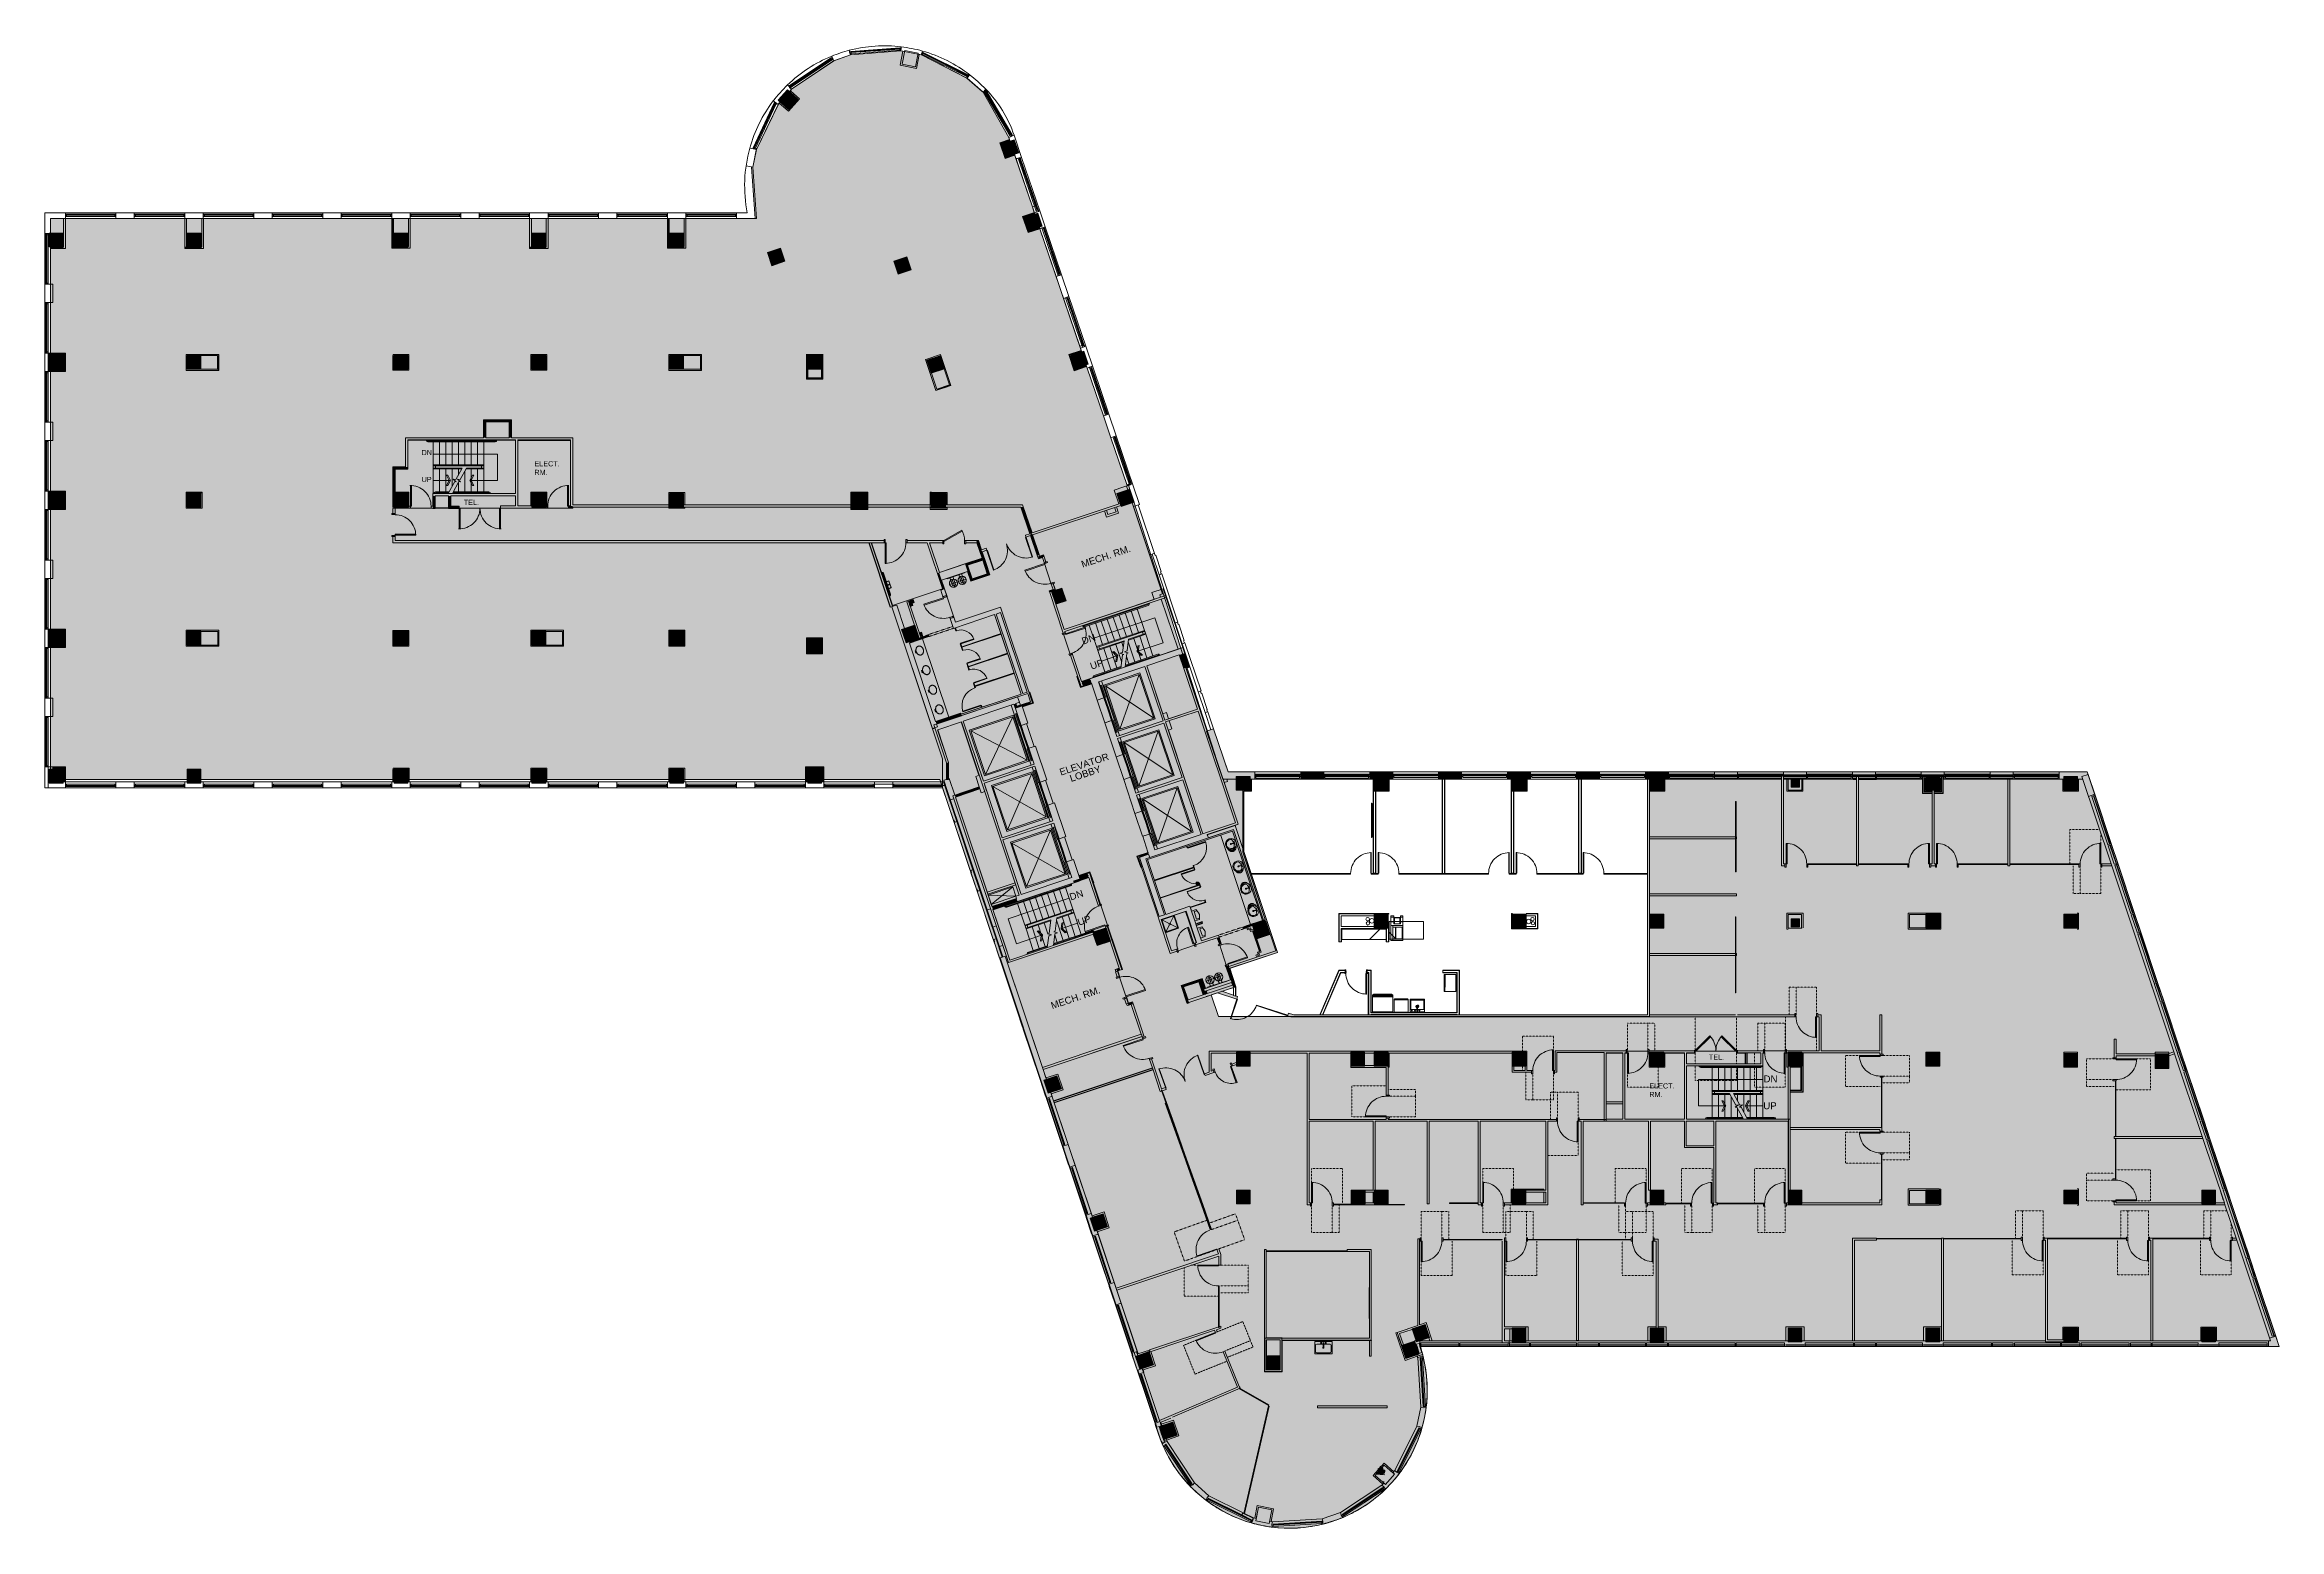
# Model space of a CAD drawing. Header units: inches. Extents: x 628 to 6238, y -345 to 2585.
# Drawn here: x 2349 to 6238, y 2 to 2585 of the extents above; entities that cross this region are included whole.
import ezdxf

# ---------------------------------------------------------------- set-up
doc = ezdxf.new("R2010")
doc.units = ezdxf.units.IN
doc.header["$MEASUREMENT"] = 0
doc.linetypes.add('Dash 1_16_', pattern=[0.125, 0.0625, -0.0625])
doc.linetypes.add('Dash 1_32_', pattern=[0.0625, 0.03125, -0.03125])
for name, color, linetype, lineweight in [('7200-WISCONSIN-AVE-6TH-FLOOR-031418_dwg _2_', 8, 'Continuous', 9), ('A-DETL', 90, 'Continuous', 9), ('A-DETL-GENF', 92, 'Continuous', 9), ('A-DETL-THIN', 151, 'Continuous', 9), ('A-DOOR', 31, 'Continuous', 18), ('A-DOOR-FRAM', 31, 'Continuous', 30), ('A-GENM', 13, 'Continuous', 9), ('A-GLAZ-CURT', 52, 'Continuous', 18), ('A-GLAZ-CWMG', 51, 'Continuous', 9), ('A-WALL', 113, 'Continuous', 18), ('A-WALL-PATT', 111, 'Continuous', 18), ('Bb-col', 7, 'Continuous', 9), ('Bb-cor', 7, 'Continuous', 9), ('Bb-fix', 7, 'Continuous', 9), ('Bb-glaz', 7, 'Continuous', 9), ('Bb-mullion', 7, 'Continuous', 9), ('Bb-txt', 7, 'Continuous', 9), ('I-FURN', 30, 'Continuous', 9), ('I-WALL', 2, 'Continuous', 18), ('P-SANR-FIXT', 6, 'Continuous', 18), ('Propidex Polylines', 7, 'Continuous', 9), ('Q-SPCQ', 91, 'Continuous', 9), ('S-COLS', 52, 'Continuous', 18)]:
    doc.layers.add(name, color=color, linetype=linetype, lineweight=lineweight)
doc.styles.add('Arial', font='arial.ttf', dxfattribs={"height": 9})
doc.styles.add('Arial_1', font='arial.ttf', dxfattribs={"height": 12})
pattern_1 = [(0, (1423.32, 0), (192, 48), [7.92, -136.08, 7.92, -136.08, -768]), (0, (1423.32, 0), (192, 48), [-288, 7.92, -280.08, 7.92, -136.08, -336]), (0, (1423.32, 0), (192, 48), [-720, 7.92, -88.08, 7.92, -232.08]), (120, (1495.32, 24), (-137.5692, 142.2769), [7.92, -136.08, 7.92, -136.08, -768]), (120, (1495.32, 24), (-137.5692, 142.2769), [-288, 7.92, -280.08, 7.92, -136.08, -336]), (120, (1495.32, 24), (-137.5692, 142.2769), [-720, 7.92, -88.08, 7.92, -232.08]), (240, (1519.32, 120), (-54.4308, -190.2769), [7.92, -136.08, 7.92, -136.08, -768]), (240, (1519.32, 120), (-54.4308, -190.2769), [-288, 7.92, -280.08, 7.92, -136.08, -336]), (240, (1519.32, 120), (-54.4308, -190.2769), [-720, 7.92, -88.08, 7.92, -232.08])]
pattern_2 = [(45, (1423.32, 0), (-50.0773, 50.0773), []), (135, (1423.32, 0), (-50.0773, -50.0773), [])]

# ---------------------------------------------------------------- blocks, each defined once
blk = doc.blocks.new('7200-WISCONSIN-AVE-6TH-FLOOR-031418_dwg _2_-7392751-KEY PLAN - INDEX PER SHEET')
at = {"lineweight": 9}
for p, q in [((2328.5, 2567.1), (2326.3, 2575.3)), ((2198.7, 2481.2), (2163.1, 2404.9))]:
    blk.add_line(p, q, dxfattribs=at)
at = {"layer": 'Bb-col'}
for p, q in [((934, 2257.4), (958, 2257.4)), ((1174, 2257.4), (1198, 2257.4)), ((1774, 2257.4), (1798, 2257.4)), ((2014, 2257.4), (2038, 2257.4)), ((2654.3, 2291.9), (2661.9, 2269.1)), ((1172.2, 2020.3), (1172.2, 2044.3)), ((1774, 2044.4), (1798, 2044.4)), ((2012.3, 2020.3), (2012.3, 2044.3)), ((2251.2, 2046.1), (2252.1, 2046.1)), ((2254.1, 2046.1), (2278.1, 2046.1)), ((2254.1, 2046.1), (2278.1, 2046.1)), ((2254.1, 2044.4), (2278, 2044.4)), ((2280.1, 2046.1), (2280.8, 2046.1)), ((2461.1, 2037.9), (2483.3, 2045.3)), ((1797.9, 2018.6), (1772.2, 2018.6)), ((2503.2, 1992.1), (2491.4, 1988.2)), ((1172.2, 1778.6), (1172.2, 1804.3)), ((1558, 1804.3), (1558, 1780.4)), ((1772.2, 1782.5), (1772.2, 1804.3)), ((2014, 1804.4), (2038, 1804.4)), ((1532.2, 1778.6), (1532.2, 1780.3)), ((2039.8, 1780.5), (2039.8, 1778.6)), ((2495, 1778.4), (2469, 1778.4)), ((2495, 1780.5), (2495, 1778.4)), ((2496.8, 1780.5), (2496.8, 1776.6)), ((2696.2, 1639.5), (2685.1, 1635.8)), ((1172.2, 1564.3), (1172.2, 1540.5)), ((1559.8, 1566.1), (1557.9, 1566.1)), ((1558, 1540.4), (1558, 1564.4)), ((1772.2, 1564.3), (1772.2, 1540.6)), ((2012.3, 1564.3), (2012.3, 1540.5)), ((2440, 1575), (2422.5, 1569.1)), ((2254.1, 1553.1), (2277.9, 1553.1)), ((2897.4, 1532.8), (2906.9, 1536)), ((2747.6, 1482.7), (2847.2, 1516)), ((2622.4, 1440.9), (2619.2, 1450.3)), ((2788.1, 1392.9), (2791.9, 1381.5)), ((2793.2, 1377.8), (2797.7, 1364.5)), ((940.3, 1324.4), (934, 1324.4)), ((1198, 1324.4), (1174, 1324.4)), ((1558, 1324.4), (1534, 1324.4)), ((1558, 1300.4), (1558, 1324.4)), ((1798, 1324.4), (1774, 1324.4)), ((2038, 1324.4), (2014, 1324.4)), ((2644, 1344.8), (2647.8, 1333.4)), ((2649.1, 1329.6), (2653.5, 1316.3)), ((2553.6, 1290.3), (2555.8, 1283.6)), ((2559.6, 1303.9), (2555.8, 1315.3)), ((2555.8, 1283.6), (2562, 1285.7)), ((2565.3, 1286.8), (2560.9, 1300.1)), ((2984.7, 1303.3), (2978.5, 1301.2)), ((2983.4, 1307.1), (2984.7, 1303.3)), ((3480, 1288.1), (3480, 1307.1)), ((4464, 1312.1), (4440, 1312.1)), ((4464, 1312.1), (4440, 1312.1)), ((2502, 1271.1), (2508.2, 1273.1)), ((2511.5, 1274.2), (2510.9, 1276)), ((2938.5, 1211.2), (2857.9, 1184.3)), ((2948, 1214.4), (2941.8, 1212.3)), ((2951.2, 1204.9), (2949.2, 1210.8)), ((2625.5, 1106.6), (2713.8, 1136.1)), ((2726.2, 1130.2), (2726.4, 1129.8)), ((2616.1, 1103.4), (2622.2, 1105.5)), ((2596.8, 1019), (2585.4, 1053.1)), ((3058.3, 1037.3), (3050.7, 1060)), ((4224, 1072.1), (4223.3, 1072.1)), ((4463.3, 1072.1), (4440, 1072.1)), ((2587.4, 1015.8), (2593.5, 1017.9)), ((2772.5, 1048.2), (2749.8, 1040.6)), ((2750.9, 1037.3), (2757.4, 1017.8)), ((2757.4, 1017.8), (2757.9, 1018)), ((3265.8, 833.9), (3202.3, 833.9)), ((3718.2, 831.1), (3718.2, 806.4)), ((3958.2, 831.1), (3958.2, 806.4)), ((4224, 832.1), (4200, 832.1)), ((3958.2, 806.4), (3960.5, 806.4)), ((3964, 806.4), (3982.8, 806.4)), ((3024, 592.1), (3000, 592.1)), ((3504, 592.1), (3480, 592.1)), ((3535, 569.9), (3535, 588.6)), ((3744, 592.1), (3720, 592.1)), ((3960.5, 592.1), (3960, 592.1)), ((3984, 592.1), (3964, 592.1)), ((4224, 592.1), (4223.3, 592.1)), ((4463.3, 592.1), (4440, 592.1)), ((4704, 592.1), (4680, 592.1)), ((2749.5, 544.9), (2768, 551.1)), ((3730.3, 352.1), (3720, 352.1)), ((3744, 352.1), (3733.8, 352.1)), ((3984, 352.1), (3960, 352.1)), ((4224, 352.1), (4200, 352.1)), ((4464, 352.1), (4440, 352.1)), ((4704, 352.1), (4680, 352.1)), ((3052.3, 332), (3052.3, 303.4)), ((3079.8, 335.1), (3078.8, 335.1)), ((3287.4, 322), (3287.7, 322.1)), ((3075.8, 280.1), (3076.3, 280.1)), ((3241.3, 95.8), (3246.2, 101.4)), ((3246.3, 101.4), (3248.2, 103.6)), ((3248.4, 103.7), (3248.6, 104.1)), ((3248.7, 104.1), (3249.2, 104.7)), ((3249.3, 104.8), (3249.5, 105.1)), ((3249.6, 105.1), (3250.4, 106.1)), ((3250.5, 106.2), (3251.2, 107)), ((3251.3, 107.1), (3252.1, 108))]:
    blk.add_line(p, q, dxfattribs=at)
at = {"layer": 'Bb-col', "flags": 128}
for points in [[(1534, 2257.4), (1558, 2257.4), (1558, 2233.9)], [(2183.7, 2223.4), (2206.4, 2231.1), (2214, 2208.3)], [(1532.2, 2044.3), (1532.2, 2046.1), (1559.8, 2046.1), (1559.8, 2018.6), (1557.9, 2018.6)], [(1534, 2044.4), (1558, 2044.4), (1558, 2020.4)], [(1772.2, 2018.6), (1772.2, 2046.1), (1799.8, 2046.1), (1799.8, 2044.3)], [(1199.8, 1804.3), (1199.8, 1778.6), (1172.2, 1778.6)], [(1559.8, 1804.3), (1559.8, 1778.6), (1532.2, 1778.6)], [(2012.3, 1804.3), (2012.3, 1806.1), (2039.8, 1806.1), (2039.8, 1784.5)], [(2469.1, 1806.1), (2496.8, 1806.1), (2496.8, 1784.5)], [(2469.1, 1804.4), (2495, 1804.4), (2495, 1784.5)], [(2039.8, 1778.6), (2012.3, 1778.6), (2012.3, 1780.5)], [(2496.8, 1776.6), (2467.3, 1776.6), (2467.3, 1778.5)], [(2856.7, 1619.9), (2852.7, 1631.7), (2872.7, 1638.4), (2877.7, 1623.3)], [(1557.9, 1538.6), (1559.8, 1538.6), (1559.8, 1566.1)], [(2906.9, 1536), (2918.3, 1501.8), (2912.1, 1499.8)], [(2872.1, 1421), (2878.2, 1423.1), (2881.9, 1412.1)], [(2883, 1408.8), (2887.8, 1394.6), (2881.6, 1392.5)], [(2495.7, 1306.9), (2490.6, 1305.2), (2502, 1271.1)], [(2509.8, 1279.3), (2500.1, 1308.4), (2499.2, 1308.1)], [(2552.5, 1314.2), (2546.3, 1312.1), (2552.5, 1293.6)], [(3720.5, 1288.1), (3720, 1288.1), (3720, 1307.1)], [(3720.5, 1288.1), (3720, 1288.1), (3720, 1307.1)], [(3984, 1308.8), (3984, 1288.1), (3960, 1288.1), (3960, 1308.8)], [(2726.4, 1129.8), (2619.2, 1094), (2619.1, 1094.4)], [(2582.1, 1052), (2575.9, 1050), (2587.4, 1015.8)], [(4223.3, 1046.4), (4225.8, 1046.4), (4225.8, 1073.9), (4223.3, 1073.9)], [(3960.4, 1048.1), (3984, 1048.1), (3984, 1048.5)], [(3264, 806.4), (3265.8, 806.4), (3265.8, 830.3)], [(3718.2, 806.4), (3745.8, 806.4), (3745.8, 831.1)], [(4464, 830.1), (4464, 832.1), (4440, 832.1), (4440, 830.1)], [(4623, 829.8), (4623, 832.1), (4599, 832.1), (4599, 829.3)], [(3535, 592.1), (3535, 593.9), (3478.3, 593.9), (3478.3, 569.9)], [(4223.3, 566.4), (4225.8, 566.4), (4225.8, 593.9), (4223.3, 593.9)], [(2825.4, 303.5), (2848.2, 311.2), (2855.8, 288.4)], [(3079.5, 278.4), (3079.8, 278.4), (3079.8, 331.4)], [(3291, 323.2), (3310.2, 329.6), (3317.5, 307.8)], [(3076.3, 304.1), (3054, 304.1), (3054, 303.4)], [(2869.2, 182.2), (2889.1, 188.8), (2896.7, 166)], [(3252.5, 108.4), (3257.3, 113.8), (3272.2, 100.5)], [(3061.9, 35.8), (3038.4, 40.6), (3034.4, 21)]]:
    blk.add_lwpolyline(points, dxfattribs=at)
at = {"layer": 'Bb-cor'}
for p, q in [((2328.9, 2573.3), (2414.5, 2579.5)), ((2329.9, 2569.4), (2414.1, 2575.6)), ((2415.9, 2574.3), (2416.8, 2581.3)), ((2451.7, 2567.4), (2453.5, 2574)), ((2453.9, 2567.9), (2530.7, 2529.5)), ((2454.9, 2571.7), (2533.2, 2532.6)), ((2222.4, 2514), (2294.8, 2562.3)), ((2225.1, 2511.1), (2296.3, 2558.6)), ((2299.1, 2557), (2295.8, 2565.1)), ((2531.1, 2526.7), (2535.8, 2532.8)), ((2225.9, 2507.5), (2218.7, 2515)), ((2605.9, 2426.8), (2561.7, 2502.1)), ((2564.3, 2505.1), (2609.6, 2428.3)), ((2159.2, 2405.8), (2195.5, 2483.7)), ((2202.4, 2480.9), (2194.1, 2487.2)), ((2616.3, 2386.8), (2626.1, 2388.8)), ((2620.6, 2385.7), (2652.1, 2293.8)), ((2624.5, 2386.4), (2655.9, 2295.1)), ((934, 2256.4), (926, 2256.4)), ((962, 2282.4), (962, 2292.4)), ((962, 2282.4), (962, 2286.1)), ((964, 2290.4), (1048, 2290.4)), ((964, 2286.4), (1048, 2286.4)), ((1082, 2282.4), (1082, 2292.4)), ((1084, 2290.4), (1168, 2290.4)), ((1084, 2286.4), (1168, 2286.4)), ((1170, 2286.1), (1170, 2282.4)), ((1202, 2292.4), (1202, 2282.4)), ((1202, 2282.4), (1202, 2286.1)), ((1204, 2290.4), (1288, 2290.4)), ((1204, 2286.4), (1288, 2286.4)), ((1322, 2282.4), (1290, 2282.4)), ((1324, 2290.4), (1408, 2290.4)), ((1324, 2286.4), (1408, 2286.4)), ((1444, 2290.4), (1528, 2290.4)), ((1444, 2286.4), (1528, 2286.4)), ((1530, 2286.1), (1530, 2282.4)), ((1562, 2282.4), (1562, 2286.1)), ((1562.1, 2282.4), (1650, 2282.4)), ((1564, 2290.4), (1648, 2290.4)), ((1564, 2286.4), (1648, 2286.4)), ((1682, 2292.4), (1770, 2292.4)), ((1684, 2290.4), (1768, 2290.4)), ((1684, 2286.4), (1768, 2286.4)), ((1770, 2286.1), (1770, 2282.4)), ((1802, 2292.4), (1802, 2282.4)), ((1802, 2282.4), (1802, 2286.1)), ((1804, 2290.4), (1888, 2290.4)), ((1804, 2286.4), (1888, 2286.4)), ((1922, 2282.4), (1890, 2282.4)), ((1924, 2290.4), (2008, 2290.4)), ((1924, 2286.4), (2008, 2286.4)), ((2010, 2286.1), (2010, 2282.4)), ((2042, 2282.4), (2042, 2286.1)), ((2044, 2286.4), (2128, 2286.4)), ((2667.2, 2268.2), (2657.7, 2265.1)), ((2662.1, 2264.4), (2689.3, 2184.7)), ((2665.3, 2267.6), (2693.1, 2186)), ((928, 2170.3), (928, 2254.4)), ((932, 2170.3), (932, 2254.4)), ((2686.1, 2181.5), (2695.6, 2184.7)), ((2703.4, 2143), (2731.5, 2060.4)), ((2707.2, 2144.3), (2735.3, 2061.7)), ((928, 2050.3), (928, 2134.4)), ((932, 2050.3), (932, 2134.4)), ((2728.4, 2057.3), (2737.9, 2060.4)), ((2740.2, 2022.4), (2739.3, 2025.1)), ((2748.4, 2023.1), (2775.5, 1943.6)), ((932.2, 2016.4), (926, 2016.4)), ((928, 1930.3), (928, 2014.4)), ((932, 1930.3), (932, 2014.4)), ((2744.7, 2021.9), (2771.7, 1942.3)), ((2781.5, 1901.3), (2768.6, 1939.1)), ((928, 1810.3), (928, 1894.4)), ((932, 1810.3), (932, 1894.4)), ((936, 1808.4), (936, 1896.4)), ((1745.3, 1896.9), (1557.7, 1896.9)), ((1593, 1895.4), (1710, 1895.4)), ((1593, 1893.9), (1710, 1893.9)), ((1602, 1895.4), (1602, 1896.9)), ((1602, 1893.9), (1602, 1804.1)), ((1613, 1895.4), (1613, 1896.9)), ((1613, 1853.9), (1613, 1893.9)), ((1624, 1895.4), (1624, 1896.9)), ((1624, 1853.9), (1624, 1893.9)), ((1635, 1895.4), (1635, 1896.9)), ((1635, 1853.9), (1635, 1893.9)), ((1646, 1895.4), (1646, 1896.9)), ((1646, 1853.9), (1646, 1893.9)), ((1657, 1895.4), (1657, 1896.9)), ((1657, 1853.9), (1657, 1893.9)), ((1668, 1895.4), (1668, 1896.9)), ((1668, 1853.9), (1668, 1893.9)), ((1679, 1895.4), (1679, 1896.9)), ((1679, 1853.9), (1679, 1893.9)), ((1690, 1895.4), (1690, 1896.9)), ((1690, 1806.9), (1690, 1893.9)), ((1749.2, 1896.6), (1841.1, 1896.6)), ((2785.9, 1900.7), (2813.7, 1819)), ((2789.7, 1902), (2817.5, 1820.3)), ((1602, 1846.9), (1651.8, 1846.9)), ((1613, 1806.9), (1613, 1846.9)), ((1624, 1806.9), (1624, 1846.9)), ((1635, 1816.2), (1635, 1846.9)), ((1646, 1836.2), (1646, 1846.9)), ((1657, 1806.9), (1657, 1843.1)), ((1659.1, 1846.9), (1690, 1846.9)), ((1668, 1806.9), (1668, 1846.9)), ((1679, 1806.9), (1679, 1846.9)), ((926, 1808.4), (932.1, 1808.4)), ((1606, 1806.9), (1629.9, 1806.9)), ((1606, 1805.4), (1629.1, 1805.4)), ((1613, 1804.1), (1613, 1805.4)), ((1624, 1804.1), (1624, 1805.4)), ((1636.3, 1805.4), (1699, 1805.4)), ((1637.2, 1806.9), (1699, 1806.9)), ((1646, 1806.9), (1646, 1823)), ((1646, 1804.1), (1646, 1805.4)), ((1657, 1804.1), (1657, 1805.4)), ((1668, 1804.1), (1668, 1805.4)), ((1679, 1804.1), (1679, 1805.4)), ((1690, 1804.1), (1690, 1805.4)), ((928, 1690.3), (928, 1774.4)), ((932, 1690.3), (932, 1774.4)), ((1605.8, 1779.1), (1628.8, 1779.1)), ((1628.8, 1778.6), (1605.8, 1778.6)), ((1647.5, 1778.1), (1647.5, 1742.6)), ((1719.5, 1778.5), (1719.5, 1742.6)), ((2820.7, 1781.3), (2868.9, 1637.1)), ((2483.1, 1666.9), (2527.6, 1681.8)), ((2527.6, 1681.8), (2557.5, 1691.7)), ((2665.9, 1682.1), (2666.5, 1680.4)), ((2853.5, 1698.9), (2857.3, 1700.2)), ((928, 1570.3), (928, 1654.4)), ((932, 1570.3), (932, 1654.4)), ((2401.6, 1609.6), (2488.3, 1638.6)), ((2487, 1653.4), (2496.5, 1625)), ((2681, 1637.1), (2674.1, 1634.8)), ((2628.4, 1456), (2582.1, 1594.5)), ((2589.7, 1597), (2636, 1458.6)), ((2735, 1573.9), (2846, 1611)), ((2735.5, 1572.5), (2846.5, 1609.6)), ((2795.7, 1594.2), (2795.2, 1595.6)), ((2806.2, 1597.7), (2805.7, 1599.1)), ((2819.2, 1558.8), (2806.6, 1596.3)), ((2816.6, 1601.2), (2816.1, 1602.6)), ((2829.6, 1562.3), (2817.1, 1599.8)), ((2827, 1604.7), (2826.5, 1606.1)), ((2840, 1565.8), (2827.5, 1603.3)), ((2898.4, 1533.1), (2869.3, 1620.1)), ((2906.9, 1536), (2877.9, 1622.9)), ((926, 1568.4), (932.1, 1568.4)), ((2522, 1537.5), (2590.4, 1560.4)), ((2522.3, 1536.6), (2590.7, 1559.4)), ((2610.3, 1500.8), (2579.3, 1593.6)), ((2743.6, 1576.8), (2743.1, 1578.2)), ((2754, 1580.3), (2753.5, 1581.7)), ((2767, 1541.4), (2754.5, 1578.9)), ((2764.4, 1583.8), (2763.9, 1585.2)), ((2777.4, 1544.9), (2764.9, 1582.3)), ((2774.9, 1587.2), (2774.4, 1588.7)), ((2787.7, 1548.8), (2775.3, 1585.8)), ((2785.3, 1590.7), (2784.8, 1592.1)), ((2798.3, 1551.9), (2785.8, 1589.3)), ((2808.7, 1555.3), (2796.2, 1592.8)), ((2844.3, 1518.2), (2831.8, 1555.7)), ((928, 1450.3), (928, 1534.4)), ((932, 1450.3), (932, 1534.4)), ((936, 1448.4), (936, 1536.4)), ((2499.3, 1415), (2453.6, 1551.6)), ((2533.5, 1503.4), (2601.8, 1526.2)), ((2533.8, 1502.5), (2602.1, 1525.3)), ((2804.3, 1546.5), (2758.8, 1531.3)), ((2781.7, 1497.3), (2769.2, 1534.8)), ((2792.2, 1500.8), (2779.6, 1538.2)), ((2800.1, 1511.8), (2790.1, 1541.7)), ((2803.2, 1537.3), (2800.5, 1545.2)), ((2806.1, 1528.6), (2805.9, 1529.1)), ((2806.6, 1504), (2863.8, 1523.1)), ((2806.8, 1505.7), (2863.3, 1524.6)), ((2813, 1507.8), (2808.7, 1520.8)), ((2823.5, 1511.2), (2811.7, 1546.3)), ((2834.8, 1511.9), (2821.4, 1552.2)), ((2845.3, 1515.4), (2844.8, 1516.8)), ((2847.2, 1516), (2897.4, 1532.8)), ((2855.7, 1518.9), (2855.2, 1520.3)), ((2544.9, 1469.3), (2613.2, 1492.1)), ((2545.2, 1468.3), (2613.5, 1491.1)), ((2747.6, 1482.7), (2730.5, 1477)), ((2752.3, 1487.5), (2799, 1503.1)), ((2752.8, 1486), (2798.8, 1501.4)), ((2765, 1478), (2796.7, 1383.1)), ((2772.2, 1491), (2771.8, 1492.4)), ((2782.7, 1494.4), (2782.2, 1495.9)), ((2793.1, 1497.9), (2792.6, 1499.4)), ((2797.3, 1393.9), (2830.8, 1489.4)), ((2814, 1504.9), (2813.5, 1506.3)), ((2824.4, 1508.4), (2823.9, 1509.8)), ((2844.2, 1504.4), (2872.1, 1421)), ((2912.8, 1499.6), (2949, 1391.1)), ((2520.7, 1420.1), (2625.5, 1455.1)), ((2636.8, 1456.2), (2641.5, 1442)), ((2640.5, 1458.5), (2640, 1458.3)), ((2769.4, 1448.9), (2760.2, 1476.4)), ((928, 1330.3), (928, 1414.4)), ((932, 1330.3), (932, 1414.4)), ((2520.9, 1406.9), (2552, 1314)), ((2524.7, 1408.2), (2559.6, 1303.9)), ((2608.2, 1436.1), (2643, 1331.8)), ((2625.3, 1400.7), (2615.5, 1430.1)), ((2616.2, 1438.8), (2617.8, 1434.1)), ((2782.7, 1409.1), (2770.9, 1405.1)), ((2782.7, 1409.1), (2771.4, 1405.3)), ((2791.9, 1381.5), (2782.8, 1409.1)), ((2791.9, 1381.5), (2782.8, 1409.1)), ((2785.6, 1410), (2784.6, 1409.7)), ((2791.9, 1381.6), (2872.6, 1408.5)), ((2881.9, 1412.1), (2932.2, 1429)), ((2480.1, 1393.3), (2499.2, 1336.4)), ((2537.7, 1391.5), (2636.1, 1340)), ((2638.6, 1360.9), (2650.4, 1364.8)), ((2802.4, 1350.3), (2793.2, 1377.8)), ((2802.4, 1350.3), (2793.2, 1377.8)), ((2798, 1379.3), (2829.7, 1284.5)), ((2830.3, 1295.3), (2863.7, 1390.8)), ((2881.6, 1392.5), (2941.8, 1212.3)), ((2635.7, 1359.9), (2636.7, 1360.2)), ((2647.8, 1333.4), (2638.6, 1360.9)), ((2644.3, 1328), (2676, 1233.1)), ((2658.2, 1302.1), (2649.1, 1329.6)), ((2979.8, 1336.8), (2985.4, 1320.1)), ((962, 1298.6), (962, 1302.4)), ((962, 1302.4), (962, 1292.4)), ((1048, 1298.4), (964, 1298.4)), ((1048, 1294.4), (964, 1294.4)), ((1050, 1302.4), (1050, 1292.4)), ((1082, 1302.4), (1082, 1292.4)), ((1168, 1298.4), (1084, 1298.4)), ((1168, 1294.4), (1084, 1294.4)), ((1288, 1298.4), (1204, 1298.4)), ((1288, 1294.4), (1204, 1294.4)), ((1322, 1302.4), (1290, 1302.4)), ((1408, 1298.4), (1324, 1298.4)), ((1408, 1294.4), (1324, 1294.4)), ((1442, 1302.4), (1410, 1302.4)), ((1528, 1298.4), (1444, 1298.4)), ((1528, 1294.4), (1444, 1294.4)), ((1530, 1302.4), (1532.1, 1302.4)), ((1562, 1302.4), (1560.1, 1302.4)), ((1648, 1298.4), (1564, 1298.4)), ((1648, 1294.4), (1564, 1294.4)), ((1682, 1302.4), (1650, 1302.4)), ((1684.5, 1298.4), (1767.5, 1298.4)), ((1684.5, 1294.4), (1767.5, 1294.4)), ((1770, 1292.4), (1802, 1292.4)), ((1888, 1298.4), (1804, 1298.4)), ((1888, 1294.4), (1804, 1294.4)), ((1922, 1302.4), (1890, 1302.4)), ((2008, 1298.4), (1924, 1298.4)), ((2008, 1294.4), (1924, 1294.4)), ((2010, 1292.4), (2042, 1292.4)), ((2128, 1298.4), (2044, 1298.4)), ((2128, 1294.4), (2044, 1294.4)), ((2162, 1302.4), (2130, 1302.4)), ((2248, 1298.4), (2164, 1298.4)), ((2248, 1294.4), (2164, 1294.4)), ((2250, 1298.6), (2250, 1302.4)), ((2250, 1292.4), (2250, 1302.4)), ((2282, 1302.4), (2282, 1298.6)), ((2368, 1298.4), (2284, 1298.4)), ((2368, 1294.4), (2284, 1294.4)), ((2370, 1302.4), (2370, 1292.4)), ((2402, 1302.4), (2402, 1298.6)), ((2486.6, 1298.4), (2404, 1298.4)), ((2488, 1294.4), (2404, 1294.4)), ((2560.9, 1300.1), (2592.6, 1205.2)), ((2576.4, 1294.7), (2669.1, 1241.4)), ((2815.7, 1310.4), (2803.9, 1306.5)), ((2824.9, 1283), (2815.7, 1310.4)), ((2818.6, 1311.4), (2817.6, 1311.1)), ((2825.1, 1283), (2905.5, 1309.9)), ((2863.3, 1196.6), (2896.7, 1292.2)), ((3112, 1320.1), (3032, 1320.1)), ((3032, 1316.1), (3110, 1316.1)), ((3032, 1307.1), (3112, 1307.1)), ((3232, 1320.1), (3152, 1320.1)), ((3152, 1316.1), (3230, 1316.1)), ((3232, 1307.1), (3152, 1307.1)), ((3238.2, 1288.1), (3238.2, 1307.1)), ((3272, 1320.1), (3352, 1320.1)), ((3272, 1316.1), (3274, 1316.1)), ((3272, 1307.1), (3352, 1307.1)), ((3392, 1320.1), (3472, 1320.1)), ((3392, 1316.1), (3394, 1316.1)), ((3472, 1307.1), (3392, 1307.1)), ((3478.3, 1288.1), (3478.3, 1307.1)), ((3512, 1320.1), (3592, 1320.1)), ((3512, 1316.1), (3514, 1316.1)), ((3512, 1307.1), (3592, 1307.1)), ((3632, 1320.1), (3712, 1320.1)), ((3632, 1316.1), (3634, 1316.1)), ((3632, 1307.1), (3712, 1307.1)), ((3752, 1320.1), (3832, 1320.1)), ((3752, 1316.1), (3830, 1316.1)), ((3832, 1307.1), (3832, 1308.8)), ((3872, 1316.1), (3950, 1316.1)), ((3872, 1308.8), (3872, 1307.1)), ((3952, 1320.1), (3952, 1315)), ((3952.1, 1307.1), (3960, 1307.1)), ((3992, 1316.1), (4070, 1316.1)), ((3992, 1307.1), (3992, 1308.8)), ((4072, 1307.1), (4072, 1308.8)), ((4112, 1316.1), (4190, 1316.1)), ((4112, 1308.8), (4112, 1307.1)), ((4192, 1315), (4192, 1320.1)), ((4192, 1307.1), (4192, 1308.8)), ((4200, 1307.1), (4197.1, 1307.1)), ((4226.9, 1307.1), (4224, 1307.1)), ((4232, 1315), (4232, 1320.1)), ((4232, 1316.1), (4310, 1316.1)), ((4232, 1307.1), (4232, 1308.8)), ((4312, 1307.1), (4312, 1308.8)), ((4352, 1316.1), (4430, 1316.1)), ((4352, 1308.8), (4352, 1307.1)), ((4432, 1307.1), (4440, 1307.1)), ((4464, 1307.1), (4473, 1307.1)), ((2668.7, 1261.3), (2669.7, 1261.6)), ((2671.6, 1262.2), (2683.4, 1266.2)), ((2680.8, 1234.7), (2671.6, 1262.2)), ((2835.4, 1251.6), (2826.2, 1279.1)), ((2830.9, 1280.7), (2862.6, 1185.9)), ((2677.3, 1229.3), (2709, 1134.5)), ((2691.2, 1203.4), (2682, 1230.9)), ((2848.7, 1211.8), (2836.8, 1207.8)), ((2857.9, 1184.3), (2848.7, 1211.8)), ((2851.5, 1212.7), (2850.6, 1212.4)), ((2998.3, 1231.2), (2948, 1214.4)), ((2972.8, 1209.4), (3024.6, 1054.4)), ((2593.8, 1201.4), (2625.5, 1106.6)), ((2609.3, 1196.1), (2702, 1142.7)), ((2704.6, 1163.6), (2716.4, 1167.6)), ((2846.2, 1179.7), (2826.9, 1173.3)), ((2831.2, 1171.1), (2865.6, 1068.2)), ((2842.6, 1168.6), (2849.2, 1170.8)), ((2877, 1072), (2845.1, 1167.3)), ((3013, 1180.8), (3071.5, 1005.8)), ((2701.7, 1162.7), (2702.7, 1163)), ((2713.7, 1136.1), (2704.5, 1163.6)), ((2727.5, 1134.4), (2742.2, 1139.3)), ((2925.4, 1154.1), (2857.1, 1131.3)), ((2925.7, 1153.2), (2857.5, 1130.4)), ((2615.1, 1126.8), (2566.2, 1110.5)), ((2616.2, 1123.5), (2567.4, 1107.2)), ((2617.3, 1099.7), (2574.6, 1085.4)), ((2619.2, 1094), (2576.5, 1079.7)), ((2710.7, 1123), (2599.8, 1085.9)), ((2711.2, 1121.6), (2600.2, 1084.5)), ((2619.2, 1090.8), (2631.7, 1053.3)), ((2628.7, 1097.1), (2629.2, 1095.7)), ((2629.6, 1094.3), (2642.2, 1056.8)), ((2639.1, 1100.6), (2639.6, 1099.2)), ((2640.1, 1097.8), (2652.6, 1060.3)), ((2649.6, 1104.1), (2650, 1102.7)), ((2650.5, 1101.3), (2663, 1063.8)), ((2660, 1107.6), (2660.5, 1106.2)), ((2660.9, 1104.7), (2673.5, 1067.3)), ((2671.4, 1108.2), (2683.9, 1070.8)), ((2681.8, 1111.7), (2694.3, 1074.3)), ((2691.3, 1118.1), (2691.8, 1116.6)), ((2692.2, 1115.2), (2704.8, 1077.7)), ((2701.7, 1121.5), (2702.2, 1120.1)), ((2935.6, 1123.8), (2867.3, 1101)), ((2935.9, 1122.8), (2867.6, 1100)), ((2585.4, 1053.1), (2576.4, 1080.2)), ((2644.4, 1050.2), (2656.9, 1012.7)), ((2654.8, 1053.7), (2667.3, 1016.2)), ((2665.3, 1057.2), (2671.6, 1038.1)), ((2686.9, 1061.7), (2698.6, 1026.7)), ((2687.3, 1064.5), (2717.4, 1074.6)), ((2696.6, 1067.6), (2709.1, 1030.2)), ((2707, 1071.1), (2719.5, 1033.6)), ((2759.3, 1088.1), (2759.9, 1086.2)), ((2870.2, 1062.3), (2882.8, 1056)), ((2884.8, 1056.7), (2891.1, 1069.2)), ((2885.5, 1054.7), (2898, 1048.4)), ((3045.5, 1061.4), (3011.4, 1050)), ((2605.7, 992.4), (2596.8, 1019)), ((2605.7, 992.4), (2750.3, 1040.8)), ((2671.3, 1017.5), (2637.9, 1006.4)), ((2671.1, 1015.9), (2638.4, 1005)), ((2657.4, 1011.3), (2657.9, 1009.9)), ((2667.8, 1014.8), (2668.3, 1013.4)), ((2749.4, 1042.1), (2681.8, 1019.5)), ((2748.9, 1043.5), (2682, 1021.1)), ((2683.8, 1036.3), (2688.2, 1023.2)), ((2688.7, 1021.8), (2689.2, 1020.3)), ((2699.1, 1025.2), (2699.6, 1023.8)), ((2709.6, 1028.7), (2710, 1027.3)), ((2720, 1032.2), (2720.5, 1030.8)), ((2730.4, 1035.7), (2730.9, 1034.3)), ((2589.9, 992.4), (2590.5, 990.5)), ((2617.3, 910.4), (2590.5, 990.5)), ((2662.4, 805.8), (2597.8, 999.3)), ((2600.6, 990.7), (2602.4, 991.3)), ((2601.7, 987.4), (2603.5, 988)), ((2647, 1007.8), (2647.4, 1006.4)), ((2988, 977.9), (2989, 974.9)), ((2793.3, 963.4), (2794, 961.5)), ((2943, 942.3), (2942.5, 942.1)), ((2945.5, 933.1), (2944, 937.7)), ((2950.1, 944.7), (2946.3, 943.4)), ((2990, 958), (2980.4, 954.8)), ((2617.3, 910.4), (2618, 908.5)), ((2914.1, 917.9), (2913.8, 917.8)), ((3672.5, 830.4), (3643.5, 830.4)), ((3680, 830.4), (3676, 830.4)), ((3745.8, 830.4), (3780, 830.4)), ((3798.5, 833.9), (3800.3, 833.9)), ((3870.5, 833.9), (3868.7, 833.9)), ((3885.5, 830.4), (3870.5, 830.4)), ((3919.1, 833.9), (3917.3, 833.9)), ((3955.1, 830.4), (3953.4, 830.4)), ((3783.5, 812.1), (3885.5, 812.1)), ((3912, 807.1), (3808, 807.1)), ((3912, 805.6), (3808, 805.6)), ((3828, 807.1), (3828, 808.6)), ((3828, 718.6), (3828, 805.6)), ((3839, 807.1), (3839, 808.6)), ((3839, 765.6), (3839, 805.6)), ((3850, 807.1), (3850, 808.6)), ((3850, 765.6), (3850, 805.6)), ((3861, 807.1), (3861, 808.6)), ((3861, 765.6), (3861, 805.6)), ((3872, 807.1), (3872, 808.6)), ((3872, 765.6), (3872, 805.6)), ((3883, 807.1), (3883, 808.6)), ((3883, 765.6), (3883, 805.6)), ((3912.5, 812.1), (3889, 812.1)), ((3894, 807.1), (3894, 808.6)), ((3894, 765.6), (3894, 805.6)), ((3905, 807.1), (3905, 808.6)), ((3905, 765.6), (3905, 805.6)), ((3916, 718.6), (3916, 808.6)), ((2670.7, 750.6), (2697.5, 670.4)), ((3672.5, 746.1), (3643.5, 746.1)), ((3672.5, 742.6), (3643.5, 742.6)), ((3858.9, 758.6), (3828, 758.6)), ((3839, 718.6), (3839, 758.6)), ((3850, 718.6), (3850, 758.6)), ((3861, 718.6), (3861, 754.8)), ((3916, 758.6), (3866.2, 758.6)), ((3872, 748), (3872, 758.6)), ((3883, 727.9), (3883, 758.6)), ((3894, 718.6), (3894, 758.6)), ((3905, 718.6), (3905, 758.6)), ((3643.5, 715.6), (3672.5, 715.6)), ((3780, 715.6), (3676, 715.6)), ((3960.5, 715.6), (3783.5, 715.6)), ((3880.8, 718.6), (3819, 718.6)), ((3881.7, 717.1), (3819, 717.1)), ((3828, 715.6), (3828, 717.1)), ((3839, 715.6), (3839, 717.1)), ((3850, 715.6), (3850, 717.1)), ((3861, 715.6), (3861, 717.1)), ((3872, 718.6), (3872, 734.8)), ((3872, 715.6), (3872, 717.1)), ((3936, 718.6), (3888.1, 718.6)), ((3936, 717.1), (3888.9, 717.1)), ((3894, 715.6), (3894, 717.1)), ((3905, 715.6), (3905, 717.1)), ((3916, 715.6), (3916, 717.1)), ((2710.8, 630.6), (2737.6, 550.4)), ((4717.4, 575.8), (4712.5, 590.3)), ((2751, 510.6), (2777.7, 430.5)), ((2790.8, 421.7), (2758, 519.8)), ((2791.1, 390.6), (2817.8, 310.5)), ((2829, 307.4), (2791.9, 418.3)), ((3476, 330.3), (3476, 351.1)), ((3287.4, 322), (3282.4, 337)), ((3322.8, 309.7), (3319.5, 320.1)), ((3319.7, 330.3), (3336.8, 330.3)), ((3340.5, 330.3), (3462.8, 330.3)), ((3510, 330.3), (3508, 330.3)), ((3630, 330.3), (3716, 330.3)), ((3988, 330.3), (4072, 330.3)), ((4074, 320.1), (4076, 320.1)), ((4075.5, 330.3), (4076, 330.3)), ((4076, 320.1), (4112, 320.1)), ((4114, 320.1), (4194, 320.1)), ((4230.8, 330.3), (4316, 330.3)), ((4316, 320.1), (4352, 320.1)), ((4354, 320.1), (4434, 320.1)), ((4464, 330.3), (4556, 330.3)), ((4556, 320.1), (4592, 320.1)), ((4594, 320.1), (4674, 320.1)), ((4704, 330.3), (4796, 330.3)), ((4708, 330.3), (4799.5, 330.3)), ((2832.1, 280.5), (2822.3, 309.9)), ((2866.2, 191.2), (2838.1, 275.1)), ((2865.4, 180.9), (2869.2, 169.5)), ((2869.2, 169.5), (2875.1, 153.7)), ((2879.3, 132.9), (2879.5, 132.6))]:
    blk.add_line(p, q, dxfattribs=at)
at = {"layer": 'Bb-cor', "flags": 128}
for points in [[(2164.6, 2402.5), (2202.3, 2480.6), (2203.9, 2483.8), (2220.5, 2469.1), (2239.7, 2490.8), (2223.7, 2505), (2225.9, 2507.5), (2299.1, 2557), (2328.5, 2567.1), (2415.9, 2574.3), (2419.5, 2573.6), (2414.6, 2549.4), (2443, 2543.6), (2448, 2568.1), (2451.7, 2567.4), (2531.1, 2526.7), (2557.5, 2503.7), (2559.1, 2502.2)], [(2604.9, 2420.1), (2603.7, 2423.8), (2559.1, 2502.2), (2563.9, 2507.6)], [(2603.7, 2423.8), (2613, 2427.5), (2626.1, 2388.8), (2657.8, 2295.7)], [(2146.6, 2374.5), (2158.3, 2372.1), (2164.6, 2402.5), (2153.1, 2405.2)], [(2648.3, 2292.8), (2644.9, 2302.7), (2616.3, 2386.8), (2614.3, 2392.6), (2597.7, 2387.1)], [(2158.3, 2372.1), (2164.9, 2282.4), (2130, 2282.4), (2130, 2292.4), (2130, 2282.4), (2042, 2282.4)], [(2648.5, 2292.6), (2657.8, 2295.7), (2667.2, 2268.2)], [(926, 2168.4), (926, 2256.4), (926, 2292.4), (962, 2292.4), (1050, 2292.4)], [(1170, 2292.4), (1170, 2282.4), (1082, 2282.4), (1050, 2282.4), (962, 2282.4)], [(1050, 2282.4), (1050, 2292.4), (1082, 2292.4), (1170, 2292.4), (1202, 2292.4), (1290, 2292.4)], [(1202.3, 2282.4), (1290, 2282.4), (1290, 2292.4), (1322, 2292.4), (1410, 2292.4), (1442, 2292.4), (1442, 2282.4)], [(1322, 2292.4), (1322, 2282.4), (1410, 2282.4)], [(1410, 2292.4), (1410, 2282.4), (1442, 2282.4), (1530, 2282.4), (1530, 2292.4)], [(1442, 2292.4), (1530, 2292.4), (1562, 2292.4), (1562, 2282.4)], [(1562, 2292.4), (1650, 2292.4), (1682, 2292.4), (1682, 2282.4)], [(1650, 2292.4), (1650, 2282.4), (1682, 2282.4), (1770, 2282.4), (1770, 2292.4), (1802, 2292.4), (1890, 2292.4)], [(1802, 2282.4), (1890, 2282.4), (1890, 2292.4), (1922, 2292.4), (2010, 2292.4)], [(1922, 2292.4), (1922, 2282.4), (2010, 2282.4), (2010, 2292.4), (2042, 2292.4)], [(2042, 2282.4), (2042, 2292.4), (2130, 2292.4), (2148.8, 2292.4)], [(2044, 2290.4), (2128, 2290.4), (2130, 2290.4), (2130, 2286.4), (2128, 2286.4), (2128, 2290.4)], [(2657.8, 2264.8), (2686.1, 2181.5), (2699, 2143.6)], [(2667.2, 2268), (2695.6, 2184.7), (2708.5, 2146.8)], [(936, 2168.4), (936, 2136.4), (932.2, 2136.4), (936, 2136.4), (926, 2136.4), (926, 2168.4), (936, 2168.4), (936, 2230.6)], [(2818.5, 1787.9), (2820.7, 1781.3), (2831.6, 1784.9), (2790.9, 1904.5), (2778, 1942.3), (2737.9, 2060.4), (2708.5, 2146.8), (2699, 2143.6), (2729.8, 2053.2)], [(936, 2048.4), (926, 2048.4), (926, 2136.4)], [(962, 2048.4), (932.2, 2048.4), (936, 2048.4), (936, 2136.4)], [(926, 1928.4), (926, 2016.4), (926, 2048.4)], [(2749.7, 2025.7), (2740.2, 2022.4), (2768.6, 1939.1), (2778, 1942.3)], [(926, 1896.4), (936, 1896.4), (936, 1928.4), (936, 2016.4)], [(932.1, 1776.4), (926, 1776.4), (926, 1808.4), (926, 1896.4), (926, 1928.4), (936, 1928.4)], [(2790.9, 1904.5), (2781.5, 1901.3), (2809.8, 1817.9)], [(1602, 1853.9), (1690, 1853.9), (1690, 1852.4), (1602, 1852.4)], [(1628.4, 1804.1), (1639.7, 1824.8), (1642.4, 1824.5), (1637, 1828.9), (1641.7, 1828.5), (1652.7, 1848.4), (1602, 1848.4), (1606, 1848.4), (1606, 1852.4), (1602, 1852.4), (1602, 1848.4)], [(1635.7, 1804.1), (1647, 1824.8), (1649.7, 1824.5), (1644.2, 1828.9), (1649, 1828.5), (1659.9, 1848.4), (1690, 1848.4)], [(1559.8, 1782.1), (1562.5, 1782.1), (1564.3, 1782.1), (1564.3, 1818.1), (1562.5, 1818.1), (1562.5, 1782.1), (1562.5, 1778.6), (1559.8, 1778.6)], [(1837.4, 1782.1), (1835.6, 1782.1), (1835.6, 1818.1), (1837.4, 1818.1), (1837.4, 1782.5)], [(2819.4, 1820.9), (2787.3, 1810.2), (2795.4, 1786)], [(926, 1656.4), (926, 1688.4), (926, 1776.4)], [(926, 1688.4), (936, 1688.4), (936, 1776.4)], [(1601.8, 1782.1), (1598.5, 1782.1), (1598.5, 1778.6), (1601.8, 1778.6)], [(1648.6, 1742.6), (1649.3, 1742.6), (1649.3, 1778.6), (1647.5, 1778.6)], [(1718.4, 1742.6), (1717.7, 1742.6), (1717.7, 1778.6), (1719.5, 1778.6)], [(2791.3, 1780.9), (2794.9, 1770), (2774.1, 1763.1), (2770.4, 1774)], [(2788, 1779.8), (2790.5, 1772.3), (2776.3, 1767.5), (2773.8, 1775.1)], [(2829.2, 1784.2), (2858.6, 1696.4), (2859.5, 1696.7), (2869, 1668.3), (2868.1, 1668), (2869.3, 1664.2), (2865.5, 1662.9), (2853.5, 1698.9)], [(2664.5, 1697.4), (2657.6, 1695.1), (2645.2, 1732.1)], [(936, 1568.4), (936, 1656.4), (936, 1688.4)], [(2532.1, 1679.5), (2540, 1655.8), (2566.5, 1664.7)], [(2571, 1662.5), (2564.3, 1682.4), (2560.8, 1692.8)], [(2653.3, 1696.8), (2655.4, 1690.7), (2657, 1691.3)], [(2665.2, 1684.1), (2665.9, 1682.1), (2669.2, 1683.2), (2664.5, 1697.4)], [(2848.8, 1697.4), (2853.5, 1698.9), (2857.3, 1700.2)], [(932.1, 1536.4), (926, 1536.4), (926, 1568.4), (926, 1656.4), (936, 1656.4)], [(2685.1, 1635.8), (2680.6, 1649.1), (2677.3, 1648), (2677.9, 1646.2)], [(2905.7, 1542.9), (2933.7, 1459), (2945.8, 1423), (2949.5, 1424.2), (2948.3, 1428), (2949.2, 1428.3), (2939.7, 1456.8), (2938.8, 1456.5), (2937.5, 1460.3), (2933.7, 1459), (2938.4, 1460.6), (2910.4, 1544.5), (2905.7, 1542.9), (2893.6, 1579), (2865.5, 1662.9), (2870.3, 1664.5), (2898.3, 1580.6), (2893.6, 1579), (2865.5, 1662.9), (2870.3, 1664.5), (2898.3, 1580.6), (2893.6, 1579), (2897.4, 1580.2), (2898.7, 1576.4), (2899.6, 1576.8), (2909.1, 1548.3), (2908.2, 1548), (2909.4, 1544.2)], [(2402, 1292.4), (2402, 1302.4), (2490.5, 1302.4), (2513.5, 1233.6), (2509.7, 1232.4), (2508.4, 1236.2), (2507.5, 1235.8), (2488.6, 1292.4), (2488.6, 1298.6), (2488.6, 1342.8), (2400.2, 1607.2)], [(2501.9, 1586.8), (2501.3, 1588.6), (2507.9, 1590.8), (2511.4, 1580.4), (2589.7, 1606.5)], [(2856.7, 1619.9), (2700.2, 1567.6), (2685.5, 1611.7)], [(2511, 1570.7), (2512.7, 1565.5), (2511.8, 1565.2), (2510, 1570.4)], [(2698.7, 1561.2), (2699.4, 1559), (2702.7, 1560.2), (2701.4, 1564.3)], [(2771.3, 1493.8), (2758.8, 1531.3), (2756.6, 1537.9), (2744, 1575.4)], [(2842.2, 1559.2), (2840, 1565.8), (2756.6, 1537.9)], [(2757, 1536.5), (2840.5, 1564.4), (2841.8, 1560.6), (2812.3, 1550.7)], [(2854.8, 1521.7), (2842.2, 1559.2), (2812.1, 1549.1)], [(936, 1416.4), (926, 1416.4), (926, 1448.4), (926, 1536.4)], [(2711.4, 1523.2), (2710.8, 1524.9), (2714.1, 1526), (2730.5, 1477)], [(2758.3, 1532.7), (2762.1, 1534), (2760.8, 1537.7), (2757, 1536.5), (2758.3, 1532.7), (2804.5, 1548.1), (2802, 1527.6), (2797.4, 1526.3), (2804.1, 1524.2), (2801.5, 1523.4), (2798.6, 1499.8)], [(2806.4, 1502.4), (2809.3, 1526), (2811.9, 1526.8), (2805.2, 1528.9), (2809.8, 1530.2), (2812.3, 1550.7)], [(2856.1, 1413.6), (2797.3, 1393.9), (2771.9, 1469.8), (2830.8, 1489.4), (2856.1, 1413.6), (2771.9, 1469.8)], [(926, 1328.4), (936, 1328.4), (936, 1416.4), (936, 1448.4), (926, 1448.4)], [(2731.6, 1473.7), (2731.9, 1472.7), (2746.6, 1477.7)], [(926, 1416.4), (926, 1328.4), (926, 1292.4), (962, 1292.4), (1050, 1292.4), (1082, 1292.4), (1170, 1292.4), (1202, 1292.4)], [(2520.8, 1420.1), (2520.1, 1422), (2476.6, 1407.4)], [(2557.3, 1432.3), (2556.3, 1435.1), (2555.4, 1434.8), (2524.1, 1424.3), (2523.7, 1425.3), (2555, 1435.7), (2555.4, 1434.8), (2556.3, 1432)], [(2563.1, 1315.6), (2636.1, 1340), (2610.7, 1415.9), (2537.7, 1391.5), (2563.1, 1315.6), (2610.7, 1415.9)], [(2783.7, 1409.4), (2790.7, 1388.5), (2792.6, 1389.1), (2785.6, 1410)], [(2960.4, 1394.9), (2950.5, 1424.5), (2945.8, 1423), (2955.7, 1393.3)], [(2804.9, 1371.1), (2889.1, 1314.9), (2830.3, 1295.3), (2804.9, 1371.1), (2863.7, 1390.8), (2889.1, 1314.9)], [(940.3, 1328.4), (932.2, 1328.4), (932.2, 1292.4)], [(1558.1, 1326.1), (1532.2, 1326.1), (1532.2, 1324.3)], [(1799.8, 1302.4), (1799.8, 1326.1), (1772.2, 1326.1), (1772.2, 1302.4)], [(2039.8, 1302.4), (2039.8, 1326.2), (2012.2, 1326.2), (2012.2, 1302.4)], [(2637.6, 1360.5), (2644.6, 1339.7), (2642.7, 1339.1), (2635.7, 1359.9)], [(1170, 1292.4), (1170, 1302.4), (1082, 1302.4), (1050, 1302.4), (962, 1302.4)], [(1530, 1292.4), (1530, 1302.4), (1442, 1302.4), (1442, 1292.4), (1410, 1292.4), (1322, 1292.4), (1290, 1292.4), (1202, 1292.4), (1202, 1302.4), (1290, 1302.4), (1290, 1292.4)], [(1410, 1292.4), (1410, 1302.4), (1322, 1302.4), (1322, 1292.4)], [(1650, 1292.4), (1650, 1302.4), (1562, 1302.4), (1562, 1292.4), (1530, 1292.4), (1442, 1292.4)], [(1682, 1292.4), (1650, 1292.4), (1562, 1292.4)], [(1770, 1302.4), (1770, 1292.4), (1682, 1292.4), (1682, 1302.4), (1774, 1302.4)], [(2010, 1302.4), (2010, 1292.4), (1922, 1292.4), (1890, 1292.4), (1890, 1302.4), (1798, 1302.4)], [(1890, 1292.4), (1802, 1292.4), (1802, 1302.4)], [(2014, 1302.4), (1922, 1302.4), (1922, 1292.4)], [(2250, 1302.4), (2162, 1302.4), (2162, 1292.4), (2130, 1292.4), (2130, 1302.4), (2038, 1302.4)], [(2130, 1292.4), (2042, 1292.4), (2042, 1302.4)], [(2282, 1292.4), (2250, 1292.4), (2162, 1292.4)], [(2488.6, 1298.6), (2488.6, 1302.4), (2402, 1302.4), (2370, 1302.4), (2370, 1298.6), (2402, 1298.6), (2402, 1302.4), (2370, 1302.4), (2370, 1298.6), (2402, 1298.6), (2402, 1302.4), (2370, 1302.4), (2282, 1302.4)], [(2282, 1302.4), (2282, 1292.4), (2370, 1292.4), (2402, 1292.4), (2488.6, 1292.4)], [(2643.7, 1317.2), (2601.7, 1218.9), (2669.1, 1241.4), (2643.7, 1317.2), (2576.4, 1294.7), (2601.7, 1218.9)], [(2816.7, 1310.7), (2823.6, 1289.9), (2825.5, 1290.5), (2818.6, 1311.4)], [(2922.1, 1216.3), (2863.3, 1196.6), (2837.9, 1272.5), (2896.7, 1292.2), (2922.1, 1216.3), (2837.9, 1272.5)], [(2979, 1301.4), (3003.3, 1228.7), (2949.3, 1210.6)], [(3467.8, 1307.1), (3405.4, 1307.1), (3472, 1307.1)], [(3745.8, 1307.1), (3745.8, 1286.4), (3718.8, 1286.4)], [(3948.6, 1307.1), (3872, 1307.1), (3832, 1307.1), (3752, 1307.1)], [(3832, 1315), (3832, 1320.1), (3872, 1320.1), (3872, 1315)], [(3872, 1320.1), (3952, 1320.1), (3992, 1320.1)], [(3985.8, 1307.1), (3985.8, 1286.4), (3958.2, 1286.4), (3958.2, 1307.1)], [(4079, 1307.1), (4072, 1307.1), (3992, 1307.1), (3984, 1307.1)], [(3992, 1315), (3992, 1320.1), (4072, 1320.1)], [(4072, 1315), (4072, 1320.1), (4112, 1320.1), (4112, 1315)], [(4194, 1307.1), (4112, 1307.1), (4082.5, 1307.1)], [(4112, 1320.1), (4232, 1320.1), (4312, 1320.1)], [(4210.6, 1286.4), (4198.3, 1286.4), (4198.3, 1307.1)], [(4225.8, 1307.1), (4225.8, 1286.4), (4214.1, 1286.4)], [(4432, 1320.1), (4432, 1307.1), (4352, 1307.1), (4312, 1307.1), (4230, 1307.1)], [(4312, 1315), (4312, 1320.1), (4352, 1320.1), (4352, 1315)], [(4482.3, 1315.4), (4480.7, 1320.1), (4352, 1320.1)], [(4465.8, 1307.1), (4465.8, 1286.4), (4438.2, 1286.4), (4438.2, 1307.1)], [(2574.8, 1084.9), (2573.4, 1089.2), (2616.1, 1103.4), (2568, 1105.3), (2511.5, 1274.2)], [(2670.6, 1261.9), (2677.6, 1241.1), (2675.7, 1240.4), (2668.7, 1261.3)], [(2634.7, 1120.2), (2702, 1142.7), (2676.7, 1218.6), (2609.3, 1196.1), (2634.7, 1120.2), (2676.7, 1218.6)], [(2849.6, 1212.1), (2856.6, 1191.2), (2858.5, 1191.9), (2851.5, 1212.7)], [(2951.1, 1204.9), (2994.8, 1219.5), (3047.4, 1062.1)], [(2913.4, 1190.2), (2914.2, 1187.8), (2915.1, 1188.1), (2946.4, 1198.6), (2946.7, 1197.6), (2915.4, 1187.2), (2915.1, 1188.1), (2914.3, 1190.5)], [(2703.6, 1163.3), (2710.6, 1142.4), (2708.7, 1141.8), (2701.7, 1162.7)], [(2725.8, 1139.5), (2745.1, 1145.9), (2751.6, 1126.6)], [(2610.7, 1119.6), (2568, 1105.3), (2573.4, 1089.2), (2616.1, 1103.4), (2610.7, 1119.6), (2573.4, 1089.2)], [(2634, 1046.7), (2633.5, 1048.1), (2632.2, 1051.9), (2715.7, 1079.8), (2715.2, 1081.2), (2702.7, 1118.7)], [(2750.3, 1126.2), (2763.3, 1087.3), (2759.9, 1086.2)], [(2920, 1083.8), (2947, 1092.8), (2945.6, 1097.1), (2944.6, 1096.8), (2945.7, 1093.4), (2919.6, 1084.7)], [(2670.9, 1014.2), (2673.4, 1034.8), (2678, 1036.1), (2671.3, 1038.2), (2673.9, 1038.9), (2676.8, 1062.6), (2633.5, 1048.1), (2637.3, 1049.4), (2636, 1053.2), (2632.2, 1051.9), (2631.7, 1053.3), (2715.2, 1081.2)], [(2646.5, 1009.2), (2634, 1046.7), (2676.6, 1060.9)], [(2681.6, 1017.8), (2684.1, 1038.3), (2688.7, 1039.7), (2682, 1041.7), (2684.6, 1042.5), (2687.5, 1066.2), (2716.9, 1076), (2715.7, 1079.8), (2711.9, 1078.5), (2713.1, 1074.8), (2716.9, 1076), (2729.9, 1037.1)], [(2797.2, 974.7), (2800.5, 975.8), (2774.7, 1053.1), (2771.4, 1052), (2772, 1050.1)], [(2929.1, 1018.8), (2927.1, 1018.2), (2926, 1021.5), (2929.8, 1022.8), (2911.6, 1077.2), (2868.9, 1062.9), (2887.1, 1008.5)], [(2877.2, 1041.4), (2898, 1048.4), (2891.1, 1069.2), (2870.2, 1062.3), (2877.2, 1041.4), (2883.5, 1054)], [(2930.4, 1052.5), (2940.8, 1056), (2940.5, 1056.9), (2930.1, 1053.4)], [(4574.6, 1039.4), (4563.2, 1073.4), (4562.6, 1075.3)], [(2589.9, 992.4), (2588.6, 996.2), (2587.7, 995.9), (2578.2, 1024.3), (2579.1, 1024.7), (2577.9, 1028.5), (2581.7, 1029.7), (2592.4, 997.5)], [(2887.1, 1008.5), (2897.6, 1012), (2898.7, 1008.7), (2896.8, 1008)], [(2939.3, 1025.9), (2968.7, 1035.8), (2974.2, 1019.2), (2970.9, 1018), (2970.3, 1019.9)], [(3018.2, 1048.6), (3019.4, 1044.8), (3023.2, 1046.1), (3024.5, 1042.3), (3028.3, 1043.6)], [(3019.9, 1049.7), (3020.7, 1047.3), (3024.5, 1048.6), (3025.8, 1044.8), (3029.6, 1046.1), (3042.9, 1006.2), (3039.1, 1005)], [(4614.6, 919.5), (4603.3, 953.6), (4573.9, 1041.3)], [(2796.1, 978.1), (2789.2, 975.8), (2790.3, 972.4)], [(2794, 961.5), (2797.3, 962.6), (2793.6, 973.5)], [(3040.3, 1007.5), (3036.5, 1006.2), (3037.8, 1002.5), (3034, 1001.2), (3035.3, 997.4), (2986.9, 981.2), (2985.7, 985), (2982.3, 983.9), (2983, 982)], [(3068.5, 1008.5), (3037.2, 998), (3036.6, 999.9), (3040.3, 1001.2), (3039.1, 1005)], [(2942.5, 942.1), (2936.8, 959.2), (2903.6, 948.1)], [(2630, 872.4), (2628.7, 876.2), (2627.8, 875.9), (2618.3, 904.4), (2619.2, 904.7), (2618, 908.5)], [(2839.1, 860.4), (2819.2, 919.9), (2812.3, 917.6), (2808.7, 928.5), (2805.4, 927.4), (2806, 925.5)], [(2809, 916.5), (2810.1, 913.2), (2812.7, 914)], [(4643.3, 833.7), (4654.7, 799.7), (4643.3, 833.7), (4614, 921.4)], [(2630, 872.4), (2629.1, 872.1), (2657.1, 788.2), (2658.1, 788.5)], [(2681.9, 747.5), (2677.8, 759.8), (2698.6, 766.7), (2689.4, 794.2), (2668.6, 787.3), (2663.8, 801.8), (2835.8, 859.3)], [(3678.3, 833.9), (3680, 833.9), (3680, 830.4), (3681.8, 830.4)], [(3718.2, 833.9), (3716, 833.9), (3716, 830.4), (3718.2, 830.4)], [(3797, 833.9), (3798.5, 833.9), (3798.5, 830.4), (3783.5, 830.4)], [(3872, 833.9), (3870.5, 833.9), (3870.5, 830.4)], [(3916, 830.4), (3919.1, 830.4), (3919.1, 833.9)], [(3958.2, 830.4), (3955.1, 830.4), (3955.1, 833.9), (3957.3, 833.9)], [(2670.1, 752.5), (2668.8, 756.3), (2667.9, 755.9), (2658.4, 784.4), (2659.3, 784.7), (2658.1, 788.5)], [(3982.3, 806.4), (3982.3, 766.1), (3964, 766.1)], [(4694.8, 679.8), (4683.4, 713.8), (4654.1, 801.6)], [(2757.9, 519.8), (2778.8, 526.8), (2769.6, 554.3), (2748.8, 547.3), (2683, 744.2)], [(3916, 765.6), (3828, 765.6), (3828, 764.1), (3916, 764.1)], [(3882.5, 715.6), (3871, 736.5), (3868.3, 736.3), (3873.8, 740.7), (3869, 740.2), (3858.1, 760.1), (3828, 760.1)], [(3889.7, 715.6), (3878.3, 736.5), (3875.6, 736.3), (3881, 740.7), (3876.3, 740.2), (3865.3, 760.1), (3916, 760.1), (3912, 760.1), (3912, 764.1), (3916, 764.1), (3916, 760.1)], [(2710.2, 632.5), (2708.9, 636.3), (2708, 636), (2698.5, 664.4), (2699.4, 664.7), (2698.2, 668.5)], [(4723.5, 594), (4734.8, 560), (4723.5, 594), (4694.1, 681.7)], [(2738.3, 548.6), (2739.5, 544.8), (2738.6, 544.4), (2748.1, 516), (2749.1, 516.3), (2750.3, 512.5)], [(4763.5, 474.1), (4774.9, 440.1), (4763.5, 474.1), (4734.2, 561.9)], [(2790.4, 392.5), (2789.1, 396.3), (2788.2, 396), (2778.7, 424.5), (2779.6, 424.8), (2778.4, 428.6)], [(4796, 320.1), (4815, 320.1), (4774.3, 442)], [(3504, 354.6), (3508, 354.6), (3508, 330.3)], [(3716, 330.3), (3716, 354.6), (3730.3, 354.6)], [(3733.8, 354.6), (3748, 354.6), (3748, 330.3)], [(3956, 330.3), (3956, 354.6), (3988, 354.6), (3988, 330.3)], [(4196, 330.3), (4196, 354.6), (4227.3, 354.6)], [(4465.8, 330.3), (4465.8, 353.9), (4438.2, 353.9), (4438.2, 332)], [(4705.8, 330.3), (4705.8, 353.9), (4678.2, 353.9), (4678.2, 330.3)], [(2827, 311.4), (2828.4, 307.2), (2848.6, 313.9)], [(2850.8, 311.2), (2859, 286.8), (2837.6, 279.7), (2839.1, 275.4), (2838.1, 275.1)], [(3279.6, 344.8), (3277.4, 344.1), (3293.5, 296), (3314.8, 303.2)], [(3319.2, 321), (3317.8, 325.6), (3313, 324.1)], [(3466.3, 330.3), (3475, 330.3), (3476, 330.3)], [(3510, 330.3), (3594, 330.3), (3630, 330.3)], [(3748, 330.3), (3868, 330.3), (3956, 330.3)], [(2818.5, 308.6), (2819.7, 304.8), (2818.8, 304.5), (2828.3, 276), (2829.2, 276.4)], [(2871.7, 151.4), (2870.2, 155.1), (2869.3, 154.8), (2864.4, 167.9), (2858.9, 184.5), (2859.8, 184.8)], [(2868.2, 188.2), (2869.3, 184.8), (2890.7, 192), (2899.9, 164.5), (2878.5, 157.3), (2879.3, 155.1)], [(2874.9, 158.7), (2875.8, 156), (2874.3, 155.5)], [(3254.7, 80.7), (3237.8, 95.6), (3257, 117.3), (3273.9, 102.4)], [(3031.9, 21.5), (3036.4, 43.6), (3064.8, 37.8), (3060.4, 15.7)]]:
    blk.add_lwpolyline(points, dxfattribs=at)
for points in [[(1686, 1848.4), (1690, 1848.4), (1690, 1852.4), (1686, 1852.4)], [(2838, 1559.3), (2841.8, 1560.6), (2840.5, 1564.4), (2836.7, 1563.1)], [(2519.4, 1542.4), (2520.3, 1542.8), (2524.1, 1531.4), (2523.2, 1531.1)], [(2520.3, 1542.8), (2520, 1543.7), (2542.8, 1551.3), (2543.1, 1550.4)], [(2531.7, 1508.6), (2531.4, 1509.6), (2554.2, 1517.2), (2554.5, 1516.2)], [(2530.8, 1508.3), (2531.7, 1508.6), (2535.5, 1497.2), (2534.6, 1496.9)], [(2542.2, 1474.2), (2543.2, 1474.5), (2565.9, 1482.1), (2565.6, 1483), (2542.8, 1475.4), (2543.2, 1474.5), (2545.8, 1466.4), (2544.9, 1466.1)], [(2722.9, 1486.1), (2722.4, 1485.9)], [(2858.6, 1412.3), (2796, 1391.4), (2769.4, 1471), (2832, 1492)], [(2772.3, 1449.8), (2770.4, 1449.2), (2763.4, 1470.1), (2765.3, 1470.7)], [(2561.8, 1313.1), (2638.6, 1338.7), (2612, 1418.4), (2535.2, 1392.7)], [(2622.4, 1399.8), (2624.3, 1400.4), (2617.4, 1421.3), (2615.5, 1420.6)], [(2805.3, 1351.2), (2803.4, 1350.6), (2796.4, 1371.4), (2798.3, 1372.1)], [(2891.6, 1313.7), (2829, 1292.7), (2802.4, 1372.4), (2865, 1393.3)], [(2655.4, 1301.1), (2657.3, 1301.8), (2650.3, 1322.6), (2648.4, 1322)], [(2600.5, 1216.3), (2671.6, 1240.1), (2645, 1319.8), (2573.8, 1296)], [(2924.6, 1215), (2862, 1194.1), (2835.4, 1273.8), (2898, 1294.7)], [(2838.2, 1252.6), (2836.3, 1251.9), (2829.4, 1272.8), (2831.2, 1273.4)], [(2541.5, 1149.7), (2513.5, 1233.6), (2508.7, 1232), (2536.8, 1148.1)], [(2633.4, 1117.7), (2704.6, 1141.5), (2677.9, 1221.1), (2606.8, 1197.4)], [(2688.4, 1202.5), (2690.3, 1203.1), (2683.3, 1224), (2681.4, 1223.4)], [(2553.6, 1113.7), (2549.8, 1112.4), (2548.5, 1116.2), (2547.6, 1115.9), (2538.1, 1144.3), (2539, 1144.6), (2537.8, 1148.4), (2541.5, 1149.7)], [(2927.8, 1150.2), (2926.9, 1149.9), (2904.1, 1142.3), (2904.4, 1141.3), (2927.2, 1148.9), (2926.9, 1149.9), (2924.6, 1156.5), (2925.6, 1156.8)], [(2581.7, 1029.7), (2553.6, 1113.7), (2548.9, 1112.1), (2576.9, 1028.1)], [(2670.9, 1109.7), (2670.4, 1111.1)], [(2681.3, 1113.1), (2680.9, 1114.6)], [(2937.9, 1119.8), (2937, 1119.5), (2914.2, 1111.9), (2914.6, 1111), (2937.3, 1118.6), (2937, 1119.5), (2934.5, 1127.1), (2935.4, 1127.4)], [(2876.5, 1040.1), (2899.3, 1047.8), (2891.7, 1070.5), (2868.9, 1062.9)], [(3832, 760.1), (3828, 760.1), (3828, 764.1), (3832, 764.1)]]:
    blk.add_lwpolyline(points, close=True, dxfattribs=at)
at = {"layer": 'Bb-cor'}
blk.add_circle((2884.1, 1055.3), 1.5, dxfattribs=at)
for centre, radius, start, end in [((2387.7, 2339.4), 243.7, 104.5824, 112.1491), ((2387.6, 2339.6), 243.5, 83.1263, 104.5763), ((2387.6, 2339.4), 243.7, 74.3033, 83.12), ((2387.7, 2339.7), 243.4, 52.5035, 74.3035), ((2387.6, 2339.6), 243.5, 112.1512, 133.9345), ((2387.7, 2339.7), 243.3, 43.6274, 52.5108), ((2387.5, 2339.7), 243.3, 133.9304, 142.7304), ((2417.2, 2362.5), 206.3, 18.3641, 44.6974), ((2387.6, 2339.6), 243.5, 142.7283, 164.3783), ((2387.7, 2339.6), 243.5, 164.3822, 191.1822), ((1593, 1896.9), 3, 180, 270), ((1593, 1896.9), 1.5, 180, 270), ((1710, 1896.9), 3, 270, 0), ((1710, 1896.9), 1.5, 270, 0), ((1562.5, 1782.1), 36, 0.0034, 91.7034), ((1606, 1803.9), 3, 90, 174.6977), ((1606, 1803.9), 1.5, 90, 169.3954), ((1699, 1803.9), 3, 5.3023, 90), ((1699, 1803.9), 1.5, 10.6046, 90), ((1837.4, 1782.1), 36, 88.2965, 179.9947), ((1647.5, 1778.6), 36, 268.2965, 359.9965), ((1719.5, 1778.6), 36, 180.0035, 271.7035), ((2845.5, 1612.4), 1.5, 288.4836, 18.0405), ((2845.5, 1612.4), 3, 288.4851, 18.2625), ((2520.3, 1542.8), 24, 18.4832, 108.4832), ((2734.5, 1575.4), 3, 198.7048, 288.4836), ((2734.5, 1575.4), 1.5, 198.9245, 288.4851), ((2531.7, 1508.6), 24, 18.4834, 108.4834), ((2864.2, 1521.7), 3, 18.4836, 108.4836), ((2864.2, 1521.7), 1.5, 18.4821, 108.4821), ((2543.2, 1474.5), 24, 18.4834, 108.4834), ((2753.3, 1484.6), 3, 108.4844, 198.4844), ((2753.3, 1484.6), 1.5, 108.4851, 198.4851), ((2555.4, 1434.8), 33, 108.4834, 198.4834), ((2915.1, 1188.1), 33, 288.4834, 18.4834), ((2926.9, 1149.9), 24, 198.4832, 277.0644), ((2710.3, 1124.4), 1.5, 288.4836, 18.4836), ((2710.3, 1124.4), 3, 288.4821, 18.4821), ((2937, 1119.5), 24, 198.4832, 288.4832), ((2926.9, 1149.9), 24, 279.2056, 286.333), ((2926.9, 1149.9), 24, 286.7525, 288.4832), ((2599.3, 1087.3), 3, 198.4836, 288.4836), ((2599.3, 1087.3), 1.5, 198.4821, 288.4821), ((2749.9, 1040.6), 3, 18.4821, 108.4821), ((2749.9, 1040.6), 1.5, 18.4851, 108.4851), ((2638.9, 1003.5), 3, 108.4847, 198.4847), ((2638.9, 1003.5), 1.5, 108.4851, 198.4851), ((3808, 808.6), 3, 180.2322, 270), ((3808, 808.6), 1.5, 180.4644, 270), ((3912, 808.6), 3, 270, 359.7678), ((3912, 808.6), 1.5, 270, 359.5356), ((3819, 715.6), 3, 90, 180), ((3819, 715.6), 1.5, 90, 180), ((3936, 715.6), 3, 0, 90), ((3936, 715.6), 1.5, 0, 90), ((3092, 244), 235, 15.8054, 19.9166), ((3092.1, 244), 239.9, 9.0596, 9.5314), ((3092.1, 244), 239.9, 3.3949, 3.6457), ((3092.1, 244), 239.9, 357.4085, 357.8345), ((3091.9, 244), 240.2, 351.6034, 351.8249), ((3092.1, 244), 239.9, 351.8249, 352.02), ((3092.1, 244), 239.9, 339.0884, 339.6043), ((3092.1, 244), 239.9, 344.9391, 345.1418), ((3091.9, 244), 240.2, 345.1416, 345.5217), ((3092, 244), 239.9, 201.8262, 202.8217), ((3092.1, 244), 239.9, 333.4834, 333.5925), ((3092, 244), 239.9, 213.2957, 213.7518), ((3092, 244), 239.9, 219.0379, 219.5276), ((3091.9, 244.1), 240.2, 321.4567, 321.8248), ((3092.1, 244), 239.9, 321.8251, 322.0202), ((3092.1, 244), 239.9, 327.4091, 327.8122), ((3092.2, 244.1), 240.2, 231.455, 231.825), ((3092, 244), 239.9, 231.825, 232.0211), ((3092.1, 244), 239.9, 309.0881, 309.5861), ((3092.1, 244), 239.9, 314.9396, 315.1417), ((3091.9, 244.1), 240.2, 315.1415, 315.4162), ((3092, 244), 239.9, 243.2807, 243.7539), ((3092, 244), 239.9, 249.0374, 249.5203), ((3092.1, 244.2), 240.2, 261.4565, 261.825), ((3092.1, 244), 240, 261.8286, 262.0243), ((3092.1, 244), 240, 273.2826, 273.7639), ((3092.1, 244), 240, 279.0362, 279.5308), ((3092, 244.2), 240.2, 291.4566, 291.825), ((3092.1, 244), 239.9, 291.8251, 292.0199), ((3092.1, 244), 239.9, 297.4098, 297.7948)]:
    blk.add_arc(centre, radius, start, end, dxfattribs=at)
at = {"layer": 'Bb-fix'}
for p, q in [((2935.9, 1063.3), (2927.7, 1060.5)), ((2945.9, 1033.4), (2937.7, 1030.7))]:
    blk.add_line(p, q, dxfattribs=at)
at = {"layer": 'Bb-fix', "flags": 128}
for points in [[(2441.9, 1526.6), (2442.7, 1526.8), (2441.4, 1530.6), (2440.7, 1530.4)], [(2455, 1533), (2454.7, 1533.7), (2454.4, 1534.3), (2454.1, 1535), (2453.7, 1535.5), (2453.3, 1536.1), (2452.8, 1536.6), (2452.4, 1537.1), (2451.8, 1537.5), (2451.3, 1537.8), (2450.8, 1538.2), (2450.2, 1538.4), (2449.6, 1538.6), (2449, 1538.8), (2448.5, 1538.8), (2447.9, 1538.9), (2447.3, 1538.8), (2446.8, 1538.7), (2446.2, 1538.5), (2445.7, 1538.3), (2445.2, 1538), (2444.7, 1537.7), (2444.3, 1537.3), (2443.9, 1536.9), (2443.5, 1536.4), (2443.2, 1535.9), (2442.9, 1535.3), (2442.7, 1534.7), (2442.5, 1534.1), (2442.4, 1533.4), (2442.3, 1532.8), (2442.3, 1532.1), (2442.3, 1531.4), (2442.4, 1530.7), (2442.5, 1530), (2442.7, 1529.3), (2442.9, 1528.6), (2443.2, 1528), (2443.5, 1527.4), (2443.9, 1526.8), (2444.3, 1526.2), (2444.7, 1525.7), (2445.2, 1525.2), (2445.7, 1524.7), (2446.2, 1524.3), (2446.7, 1524), (2447.3, 1523.7), (2447.9, 1523.5), (2448.4, 1523.3), (2449, 1523.2), (2449.6, 1523.2), (2450.2, 1523.2), (2450.7, 1523.2), (2451.3, 1523.4), (2451.8, 1523.6), (2452.3, 1523.8), (2452.8, 1524.1), (2453.3, 1524.5), (2453.7, 1524.9), (2454.1, 1525.4), (2454.4, 1525.9), (2454.7, 1526.4), (2454.9, 1527), (2455.1, 1527.6), (2455.3, 1528.3), (2455.4, 1528.9), (2455.5, 1529.6), (2455.5, 1530.3), (2455.4, 1531), (2455.3, 1531.7), (2455.2, 1532.4)], [(2453.3, 1492.4), (2454.1, 1492.7), (2452.8, 1496.5), (2452.1, 1496.2)], [(2466.4, 1498.9), (2466.1, 1499.6), (2465.8, 1500.2), (2465.5, 1500.8), (2465.1, 1501.4), (2464.7, 1501.9), (2464.2, 1502.5), (2463.8, 1502.9), (2463.3, 1503.3), (2462.7, 1503.7), (2462.2, 1504), (2461.6, 1504.3), (2461, 1504.5), (2460.5, 1504.6), (2459.9, 1504.7), (2459.3, 1504.7), (2458.7, 1504.7), (2458.2, 1504.6), (2457.6, 1504.4), (2457.1, 1504.2), (2456.6, 1503.9), (2456.1, 1503.6), (2455.7, 1503.2), (2455.3, 1502.7), (2455, 1502.3), (2454.6, 1501.7), (2454.4, 1501.2), (2454.1, 1500.6), (2454, 1499.9), (2453.8, 1499.3), (2453.7, 1498.6), (2453.7, 1497.9), (2453.7, 1497.2), (2453.8, 1496.5), (2453.9, 1495.9), (2454.1, 1495.2), (2454.3, 1494.5), (2454.6, 1493.8), (2454.9, 1493.2), (2455.3, 1492.6), (2455.7, 1492.1), (2456.1, 1491.5), (2456.6, 1491), (2457.1, 1490.6), (2457.6, 1490.2), (2458.1, 1489.9), (2458.7, 1489.6), (2459.3, 1489.3), (2459.8, 1489.2), (2460.4, 1489.1), (2461, 1489), (2461.6, 1489), (2462.2, 1489.1), (2462.7, 1489.2), (2463.2, 1489.4), (2463.7, 1489.7), (2464.2, 1490), (2464.7, 1490.4), (2465.1, 1490.8), (2465.5, 1491.2), (2465.8, 1491.7), (2466.1, 1492.3), (2466.4, 1492.9), (2466.6, 1493.5), (2466.7, 1494.1), (2466.8, 1494.8), (2466.9, 1495.4), (2466.9, 1496.1), (2466.8, 1496.8), (2466.7, 1497.5), (2466.6, 1498.2)], [(2464.8, 1458.3), (2465.5, 1458.5), (2464.2, 1462.3), (2463.5, 1462.1)], [(2477.8, 1464.8), (2477.5, 1465.4), (2477.2, 1466.1), (2476.9, 1466.7), (2476.5, 1467.3), (2476.1, 1467.8), (2475.7, 1468.3), (2475.2, 1468.8), (2474.7, 1469.2), (2474.1, 1469.6), (2473.6, 1469.9), (2473, 1470.1), (2472.5, 1470.3), (2471.9, 1470.5), (2471.3, 1470.6), (2470.7, 1470.6), (2470.1, 1470.5), (2469.6, 1470.4), (2469, 1470.3), (2468.5, 1470), (2468, 1469.8), (2467.6, 1469.4), (2467.1, 1469), (2466.7, 1468.6), (2466.4, 1468.1), (2466, 1467.6), (2465.8, 1467), (2465.5, 1466.4), (2465.4, 1465.8), (2465.2, 1465.1), (2465.2, 1464.5), (2465.1, 1463.8), (2465.2, 1463.1), (2465.2, 1462.4), (2465.4, 1461.7), (2465.5, 1461), (2465.8, 1460.4), (2466, 1459.7), (2466.3, 1459.1), (2466.7, 1458.5), (2467.1, 1457.9), (2467.5, 1457.4), (2468, 1456.9), (2468.5, 1456.4), (2469, 1456.1), (2469.6, 1455.7), (2470.1, 1455.4), (2470.7, 1455.2), (2471.3, 1455), (2471.8, 1454.9), (2472.4, 1454.9), (2473, 1454.9), (2473.6, 1455), (2474.1, 1455.1), (2474.6, 1455.3), (2475.2, 1455.5), (2475.6, 1455.8), (2476.1, 1456.2), (2476.5, 1456.6), (2476.9, 1457.1), (2477.2, 1457.6), (2477.5, 1458.1), (2477.8, 1458.7), (2478, 1459.3), (2478.1, 1460), (2478.2, 1460.6), (2478.3, 1461.3), (2478.3, 1462), (2478.2, 1462.7), (2478.1, 1463.4), (2478, 1464.1)], [(2476.2, 1424.1), (2476.9, 1424.4), (2475.7, 1428.2), (2474.9, 1427.9)], [(2489.2, 1430.6), (2488.9, 1431.3), (2488.7, 1431.9), (2488.3, 1432.5), (2487.9, 1433.1), (2487.5, 1433.7), (2487.1, 1434.2), (2486.6, 1434.6), (2486.1, 1435.1), (2485.6, 1435.4), (2485, 1435.7), (2484.4, 1436), (2483.9, 1436.2), (2483.3, 1436.3), (2482.7, 1436.4), (2482.1, 1436.4), (2481.6, 1436.4), (2481, 1436.3), (2480.5, 1436.1), (2479.9, 1435.9), (2479.4, 1435.6), (2479, 1435.3), (2478.5, 1434.9), (2478.1, 1434.5), (2477.8, 1434), (2477.5, 1433.4), (2477.2, 1432.9), (2477, 1432.3), (2476.8, 1431.7), (2476.7, 1431), (2476.6, 1430.3), (2476.5, 1429.7), (2476.6, 1429), (2476.6, 1428.3), (2476.8, 1427.6), (2476.9, 1426.9), (2477.2, 1426.2), (2477.4, 1425.6), (2477.8, 1424.9), (2478.1, 1424.3), (2478.5, 1423.8), (2478.9, 1423.2), (2479.4, 1422.7), (2479.9, 1422.3), (2480.4, 1421.9), (2481, 1421.6), (2481.5, 1421.3), (2482.1, 1421.1), (2482.7, 1420.9), (2483.3, 1420.8), (2483.8, 1420.7), (2484.4, 1420.7), (2485, 1420.8), (2485.5, 1420.9), (2486.1, 1421.1), (2486.6, 1421.4), (2487, 1421.7), (2487.5, 1422.1), (2487.9, 1422.5), (2488.3, 1422.9), (2488.6, 1423.4), (2488.9, 1424), (2489.2, 1424.6), (2489.4, 1425.2), (2489.5, 1425.8), (2489.6, 1426.5), (2489.7, 1427.2), (2489.7, 1427.9), (2489.6, 1428.5), (2489.5, 1429.2), (2489.4, 1429.9)]]:
    blk.add_lwpolyline(points, close=True, dxfattribs=at)
for points in [[(2984.4, 1187.1), (2984.5, 1186.8), (2984.9, 1186.1), (2985.4, 1185.3), (2985.9, 1184.7), (2986.4, 1184), (2987, 1183.4), (2987.6, 1182.9), (2988.3, 1182.5), (2989, 1182.1), (2989.7, 1181.7), (2990.4, 1181.5), (2991.1, 1181.3), (2991.8, 1181.2), (2992.5, 1181.1), (2993.2, 1181.2), (2993.9, 1181.3), (2994.6, 1181.5), (2995.2, 1181.7), (2995.8, 1182.1), (2996.4, 1182.5), (2997, 1182.9), (2997.5, 1183.4), (2997.9, 1184), (2998.4, 1184.6), (2998.7, 1185.3), (2999, 1186), (2999.3, 1186.8), (2999.4, 1187.6), (2999.6, 1188.4), (2999.6, 1189.3), (2999.6, 1190.1), (2999.6, 1191), (2999.5, 1191.5)], [(2986, 1186), (2986.2, 1185.7), (2986.7, 1185.2), (2987.1, 1184.7), (2987.6, 1184.3), (2988.2, 1183.9), (2988.7, 1183.6), (2989.2, 1183.3), (2989.8, 1183.1), (2990.4, 1183), (2991, 1182.9), (2991.5, 1182.9), (2992.1, 1182.9), (2992.6, 1183), (2993.2, 1183.1), (2993.7, 1183.3), (2994.2, 1183.6), (2994.7, 1183.9), (2995.1, 1184.3), (2995.5, 1184.7), (2995.9, 1185.2), (2996.2, 1185.7), (2996.5, 1186.2), (2996.7, 1186.8), (2996.9, 1187.4)], [(2998.5, 1147.3), (2998.8, 1147), (2999.4, 1146.5), (3000, 1145.9), (3000.6, 1145.5), (3001.3, 1145.1), (3002, 1144.7), (3002.7, 1144.5), (3003.4, 1144.3), (3004.2, 1144.2), (3004.9, 1144.2), (3005.6, 1144.2), (3006.3, 1144.3), (3006.9, 1144.5), (3007.6, 1144.7), (3008.2, 1145.1), (3008.8, 1145.5), (3009.3, 1145.9), (3009.9, 1146.4), (3010.3, 1147), (3010.7, 1147.7), (3011.1, 1148.3), (3011.4, 1149.1), (3011.6, 1149.8), (3011.8, 1150.6), (3011.9, 1151.2)], [(3002.7, 1146), (3003.3, 1145.9), (3003.9, 1145.9), (3004.5, 1145.9), (3005, 1146), (3005.6, 1146.1), (3006.1, 1146.3)], [(3020.7, 1125), (3020.2, 1125.5), (3019.6, 1126), (3018.9, 1126.4), (3018.3, 1126.8), (3017.6, 1127.2), (3016.9, 1127.4), (3016.2, 1127.6), (3015.4, 1127.7), (3014.7, 1127.8), (3014, 1127.7), (3013.3, 1127.6), (3012.6, 1127.4), (3012, 1127.2), (3011.4, 1126.8), (3010.8, 1126.4), (3010.2, 1126), (3009.7, 1125.5), (3009.3, 1124.9), (3008.9, 1124.2), (3008.5, 1123.6), (3008.2, 1122.8), (3008, 1122.1), (3007.8, 1121.3), (3007.7, 1120.5), (3007.6, 1120)], [(3013.1, 1125.4), (3012.5, 1125.3), (3012, 1125.1), (3011.5, 1124.8), (3011, 1124.5), (3010.6, 1124.1), (3010.2, 1123.7)], [(3035, 1085.3), (3034.7, 1085.8), (3034.2, 1086.6), (3033.7, 1087.3), (3033.2, 1087.9), (3032.6, 1088.5), (3032, 1089), (3031.3, 1089.4), (3030.6, 1089.8), (3029.9, 1090.2), (3029.2, 1090.4), (3028.5, 1090.6), (3027.8, 1090.7), (3027.1, 1090.8), (3026.4, 1090.7), (3025.7, 1090.6), (3025, 1090.4), (3024.4, 1090.2), (3023.7, 1089.8), (3023.2, 1089.4), (3022.6, 1089), (3022.1, 1088.5), (3021.6, 1087.9), (3021.2, 1087.3), (3020.9, 1086.6), (3020.6, 1085.9), (3020.3, 1085.1), (3020.2, 1084.3), (3020, 1083.5), (3020, 1082.7), (3020, 1081.8), (3020, 1080.9), (3020.2, 1080.1), (3020.2, 1079.8)], [(2922, 1077.6), (2930.2, 1080.3), (2930.9, 1078.2), (2926.5, 1076.7), (2930.8, 1063.9), (2935.2, 1065.4), (2935.9, 1063.3)], [(2935.5, 1064.3), (2935.6, 1070.4), (2935.6, 1070), (2935.6, 1070.4), (2935.6, 1070.8), (2935.6, 1071.2), (2935.6, 1071.6), (2935.5, 1072), (2935.4, 1072.4), (2935.2, 1072.8), (2935.1, 1073.1), (2934.9, 1073.5), (2934.7, 1073.8), (2934.5, 1074.2), (2934.3, 1074.5), (2934, 1074.8), (2933.8, 1075), (2934.3, 1074.5), (2930.5, 1079.3)], [(2932, 1047.7), (2940.2, 1050.5), (2940.9, 1048.3), (2936.5, 1046.9), (2940.8, 1034.1), (2945.2, 1035.5), (2945.9, 1033.4)], [(3030.4, 1087.1), (3029.9, 1087.5), (3029.4, 1087.8), (3028.8, 1088.1), (3028.3, 1088.3), (3027.7, 1088.4), (3027.1, 1088.5), (3026.5, 1088.5), (3026, 1088.5), (3025.4, 1088.4), (3024.9, 1088.3), (3024.4, 1088.1), (3023.9, 1087.8), (3023.4, 1087.5), (3023, 1087.1), (3022.6, 1086.7), (3022.2, 1086.2), (3021.9, 1085.7), (3021.6, 1085.2), (3021.3, 1084.6), (3021.1, 1084), (3021, 1083.4), (3020.9, 1082.7), (3020.9, 1082.1), (3020.9, 1081.6)], [(2945.5, 1034.5), (2945.6, 1040.6), (2945.6, 1040.2), (2945.6, 1040.5), (2945.6, 1040.9), (2945.6, 1041.3), (2945.5, 1041.7), (2945.5, 1042.1), (2945.4, 1042.5), (2945.2, 1042.9), (2945.1, 1043.3), (2944.9, 1043.6), (2944.7, 1044), (2944.5, 1044.3), (2944.3, 1044.6), (2944, 1044.9), (2943.8, 1045.2), (2944.3, 1044.6), (2940.5, 1049.4)]]:
    blk.add_lwpolyline(points, dxfattribs=at)
at = {"layer": 'Bb-glaz'}
for p, q in [((2329.2, 2572.3), (2414.4, 2578.5)), ((2329.4, 2571.3), (2414.3, 2577.5)), ((2454.4, 2569.8), (2531.9, 2531)), ((2454.7, 2570.7), (2532.6, 2531.8)), ((2223.1, 2513.3), (2295.2, 2561.3)), ((2223.8, 2512.5), (2295.6, 2560.4)), ((2563, 2503.5), (2607.7, 2427.6)), ((2563.6, 2504.3), (2608.6, 2427.9)), ((2160.2, 2405.6), (2196.3, 2483)), ((2161.2, 2405.4), (2197.1, 2482.4)), ((2622.8, 2386.1), (2653.4, 2296.3)), ((2623.8, 2386.3), (2654.3, 2296.6)), ((964, 2289.4), (1048, 2289.4)), ((964, 2288.4), (1048, 2288.4)), ((1084, 2289.4), (1168, 2289.4)), ((1084, 2288.4), (1168, 2288.4)), ((1204, 2289.4), (1288, 2289.4)), ((1204, 2288.4), (1288, 2288.4)), ((1324, 2289.4), (1408, 2289.4)), ((1324, 2288.4), (1408, 2288.4)), ((1444, 2289.4), (1528, 2289.4)), ((1444, 2288.4), (1528, 2288.4)), ((1564, 2289.4), (1648, 2289.4)), ((1564, 2288.4), (1648, 2288.4)), ((1684, 2289.4), (1768, 2289.4)), ((1684, 2288.4), (1768, 2288.4)), ((1804, 2289.4), (1888, 2289.4)), ((1804, 2288.4), (1888, 2288.4)), ((1924, 2289.4), (2008, 2289.4)), ((1924, 2288.4), (2008, 2288.4)), ((2044, 2289.4), (2128, 2289.4)), ((2044, 2288.4), (2128, 2288.4)), ((2664, 2265.1), (2691.2, 2185.3)), ((2665, 2265.4), (2692.1, 2185.6)), ((929, 2170.3), (929, 2254.4)), ((930, 2170.3), (930, 2254.4)), ((2705.3, 2143.7), (2733.4, 2061.1)), ((2706.3, 2144), (2734.4, 2061.4)), ((929, 2050.3), (929, 2134.4)), ((930, 2050.3), (930, 2134.4)), ((2746.6, 2022.5), (2773.6, 1942.9)), ((2747.5, 2022.8), (2774.6, 1943.3)), ((929, 1930.3), (929, 2014.4)), ((930, 1930.3), (930, 2014.4)), ((929, 1810.3), (929, 1894.4)), ((930, 1810.3), (930, 1894.4)), ((2787.8, 1901.3), (2814.9, 1821.5)), ((2788.7, 1901.6), (2815.9, 1821.9)), ((929, 1690.3), (929, 1774.4)), ((930, 1690.3), (930, 1774.4)), ((929, 1570.3), (929, 1654.4)), ((930, 1570.3), (930, 1654.4)), ((929, 1450.3), (929, 1534.4)), ((930, 1450.3), (930, 1534.4)), ((929, 1330.3), (929, 1414.4)), ((930, 1330.3), (930, 1414.4)), ((1048, 1296.4), (964, 1296.4)), ((1048, 1295.4), (964, 1295.4)), ((1168, 1296.4), (1084, 1296.4)), ((1168, 1295.4), (1084, 1295.4)), ((1288, 1296.4), (1204, 1296.4)), ((1288, 1295.4), (1204, 1295.4)), ((1408, 1296.4), (1324, 1296.4)), ((1408, 1295.4), (1324, 1295.4)), ((1528, 1296.4), (1444, 1296.4)), ((1528, 1295.4), (1444, 1295.4)), ((1648, 1296.4), (1564, 1296.4)), ((1648, 1295.4), (1564, 1295.4)), ((1684.5, 1296.4), (1767.5, 1296.4)), ((1684.5, 1295.4), (1767.5, 1295.4)), ((1888, 1296.4), (1804, 1296.4)), ((1888, 1295.4), (1804, 1295.4)), ((2008, 1296.4), (1924, 1296.4)), ((2008, 1295.4), (1924, 1295.4)), ((2128, 1296.4), (2044, 1296.4)), ((2128, 1295.4), (2044, 1295.4)), ((2248, 1296.4), (2164, 1296.4)), ((2248, 1295.4), (2164, 1295.4)), ((2368, 1296.4), (2284, 1296.4)), ((2368, 1295.4), (2284, 1295.4)), ((2486.6, 1296.4), (2404, 1296.4)), ((2486.6, 1295.4), (2404, 1295.4)), ((3034, 1315.1), (3110, 1315.1)), ((3154, 1315.1), (3230, 1315.1)), ((3754, 1315.1), (3830, 1315.1)), ((3874, 1315.1), (3950, 1315.1)), ((3994, 1315.1), (4070, 1315.1)), ((4114, 1315.1), (4190, 1315.1)), ((4234, 1315.1), (4310, 1315.1)), ((4354, 1315.1), (4430, 1315.1))]:
    blk.add_line(p, q, dxfattribs=at)
at = {"layer": 'Bb-mullion'}
for p, q in [((3032, 1312.1), (3034, 1312.1)), ((3110, 1312.1), (3112, 1312.1)), ((3152, 1312.1), (3154, 1312.1)), ((3230, 1312.1), (3232, 1312.1)), ((3274, 1316.1), (3272, 1316.1)), ((3272, 1312.1), (3274, 1312.1)), ((3394, 1316.1), (3392, 1316.1)), ((3392, 1312.1), (3394, 1312.1)), ((3472, 1316.1), (3470, 1316.1)), ((3470, 1312.1), (3472, 1312.1)), ((3514, 1316.1), (3512, 1316.1)), ((3512, 1312.1), (3514, 1312.1)), ((3592, 1316.1), (3590, 1316.1)), ((3590, 1312.1), (3592, 1312.1)), ((3634, 1316.1), (3632, 1316.1)), ((3632, 1312.1), (3634, 1312.1)), ((3712, 1316.1), (3710, 1316.1)), ((3710, 1312.1), (3712, 1312.1)), ((3752, 1312.1), (3754, 1312.1)), ((3830, 1312.1), (3832, 1312.1)), ((3872, 1312.1), (3874, 1312.1)), ((3992, 1312.1), (3994, 1312.1)), ((4070, 1312.1), (4072, 1312.1)), ((4112, 1312.1), (4114, 1312.1)), ((4190, 1312.1), (4192, 1312.1)), ((4232, 1312.1), (4234, 1312.1)), ((4310, 1312.1), (4312, 1312.1)), ((4352, 1312.1), (4354, 1312.1)), ((4562.6, 1075.3), (4563.2, 1073.4)), ((4573.9, 1041.3), (4574.6, 1039.4)), ((4602.6, 955.4), (4603.3, 953.6)), ((4614, 921.4), (4614.6, 919.5)), ((4642.7, 835.6), (4643.3, 833.7)), ((4654.7, 799.7), (4654.1, 801.6)), ((4654.1, 801.6), (4654.7, 799.7)), ((2670.1, 752.5), (2670.7, 750.6)), ((4682.8, 715.7), (4683.4, 713.8)), ((2697.5, 670.4), (2698.2, 668.5)), ((4694.1, 681.7), (4694.8, 679.8)), ((2710.2, 632.5), (2710.8, 630.6)), ((4722.8, 595.9), (4723.5, 594)), ((2737.6, 550.4), (2738.3, 548.5)), ((4734.2, 561.9), (4734.8, 560)), ((4734.2, 561.9), (4734.8, 560)), ((2750.3, 512.5), (2751, 510.6)), ((4762.9, 476), (4763.5, 474.1)), ((2777.7, 430.5), (2778.4, 428.6)), ((4774.3, 442), (4774.9, 440.1)), ((2790.4, 392.5), (2791.1, 390.6)), ((4112, 320.1), (4114, 320.1)), ((4314, 320.1), (4316, 320.1)), ((4352, 320.1), (4354, 320.1)), ((4554, 320.1), (4556, 320.1)), ((4592, 320.1), (4594, 320.1)), ((4794, 320.1), (4796, 320.1)), ((4809, 338), (4808.4, 339.9)), ((2817.8, 310.5), (2818.5, 308.6)), ((2830.5, 272.6), (2831.2, 270.7))]:
    blk.add_line(p, q, dxfattribs=at)
at = {"layer": 'Bb-mullion', "flags": 128}
for points in [[(2327, 2572.8), (2328, 2568.9), (2329.9, 2569.4), (2328.9, 2573.3)], [(2414.1, 2575.6), (2416, 2575.3), (2416.5, 2579.3), (2414.5, 2579.5)], [(2451.9, 2568.4), (2453.9, 2567.9), (2454.9, 2571.7), (2453, 2572.3)], [(2296.3, 2558.6), (2298.2, 2559.3), (2296.7, 2563), (2294.8, 2562.3)], [(2533.2, 2532.6), (2534.8, 2531.4), (2532.3, 2528.3), (2530.7, 2529.5)], [(2223.7, 2509.7), (2225.1, 2511.1), (2222.4, 2514), (2220.9, 2512.6)], [(2561.7, 2502.1), (2560.2, 2503.4), (2562.8, 2506.4), (2564.3, 2505.1)], [(2199.9, 2482.8), (2198.7, 2481.2), (2195.5, 2483.7), (2196.7, 2485.3)], [(2609.6, 2428.3), (2610.3, 2426.4), (2606.6, 2425), (2605.9, 2426.8)], [(2162.7, 2403), (2163.1, 2404.9), (2159.2, 2405.8), (2158.8, 2403.9)], [(2624.2, 2388.4), (2624.5, 2386.4), (2620.6, 2385.7), (2620.2, 2387.6)], [(2655.3, 2297), (2655.9, 2295.1), (2652.1, 2293.8), (2651.5, 2295.7)], [(928, 2254.4), (928, 2256.4), (932, 2256.4), (932, 2254.4)], [(962, 2290.4), (964, 2290.4), (964, 2286.4), (962, 2286.4)], [(1048, 2290.4), (1050, 2290.4), (1050, 2286.4), (1048, 2286.4)], [(1082, 2290.4), (1084, 2290.4), (1084, 2286.4), (1082, 2286.4)], [(1168, 2290.4), (1170, 2290.4), (1170, 2286.4), (1168, 2286.4)], [(1202, 2290.4), (1204, 2290.4), (1204, 2286.4), (1202, 2286.4)], [(1288, 2290.4), (1290, 2290.4), (1290, 2286.4), (1288, 2286.4)], [(1322, 2290.4), (1324, 2290.4), (1324, 2286.4), (1322, 2286.4)], [(1408, 2290.4), (1410, 2290.4), (1410, 2286.4), (1408, 2286.4)], [(1442, 2290.4), (1444, 2290.4), (1444, 2286.4), (1442, 2286.4)], [(1528, 2290.4), (1530, 2290.4), (1530, 2286.4), (1528, 2286.4)], [(1562, 2290.4), (1564, 2290.4), (1564, 2286.4), (1562, 2286.4)], [(1648, 2290.4), (1650, 2290.4), (1650, 2286.4), (1648, 2286.4)], [(1682, 2290.4), (1684, 2290.4), (1684, 2286.4), (1682, 2286.4)], [(1768, 2290.4), (1770, 2290.4), (1770, 2286.4), (1768, 2286.4)], [(1802, 2290.4), (1804, 2290.4), (1804, 2286.4), (1802, 2286.4)], [(1888, 2290.4), (1890, 2290.4), (1890, 2286.4), (1888, 2286.4)], [(1922, 2290.4), (1924, 2290.4), (1924, 2286.4), (1922, 2286.4)], [(2008, 2290.4), (2010, 2290.4), (2010, 2286.4), (2008, 2286.4)], [(2042, 2290.4), (2044, 2290.4), (2044, 2286.4), (2042, 2286.4)], [(2128, 2290.4), (2130, 2290.4), (2130, 2286.4), (2128, 2286.4)], [(2665.3, 2267.6), (2665.9, 2265.7), (2662.1, 2264.4), (2661.5, 2266.3)], [(2693.1, 2186), (2693.7, 2184.1), (2689.9, 2182.8), (2689.3, 2184.7)], [(928, 2168.4), (928, 2170.4), (932, 2170.4), (932, 2168.4)], [(2706.6, 2146.2), (2707.2, 2144.3), (2703.4, 2143), (2702.8, 2144.9)], [(928, 2134.4), (928, 2136.4), (932, 2136.4), (932, 2134.4)], [(2735.3, 2061.7), (2736, 2059.8), (2732.2, 2058.5), (2731.5, 2060.4)], [(928, 2048.4), (928, 2050.4), (932, 2050.4), (932, 2048.4)], [(2747.8, 2025), (2748.5, 2023.1), (2744.7, 2021.8), (2744, 2023.7)], [(928, 2014.4), (928, 2016.4), (932, 2016.4), (932, 2014.4)], [(928, 1928.4), (928, 1930.4), (932, 1930.4), (932, 1928.4)], [(2775.5, 1943.6), (2776.2, 1941.7), (2772.4, 1940.4), (2771.7, 1942.3)], [(928, 1894.4), (928, 1896.4), (932, 1896.4), (932, 1894.4)], [(2789, 1903.8), (2789.7, 1901.9), (2785.9, 1900.7), (2785.3, 1902.5)], [(928, 1808.4), (928, 1810.4), (932, 1810.4), (932, 1808.4)], [(2817.5, 1820.3), (2816.8, 1822.2), (2813, 1820.9), (2813.7, 1819)], [(928, 1774.4), (928, 1776.4), (932, 1776.4), (932, 1774.4)], [(928, 1688.4), (928, 1690.4), (932, 1690.4), (932, 1688.4)], [(928, 1654.4), (928, 1656.4), (932, 1656.4), (932, 1654.4)], [(928, 1568.4), (928, 1570.4), (932, 1570.4), (932, 1568.4)], [(928, 1534.4), (928, 1536.4), (932, 1536.4), (932, 1534.4)], [(928, 1448.4), (928, 1450.4), (932, 1450.4), (932, 1448.4)], [(928, 1414.4), (928, 1416.4), (932, 1416.4), (932, 1414.4)], [(928, 1328.4), (928, 1330.4), (932, 1330.4), (932, 1328.4)], [(964, 1294.4), (962, 1294.4), (962, 1298.4), (964, 1298.4)], [(1050, 1294.4), (1048, 1294.4), (1048, 1298.4), (1050, 1298.4)], [(1084, 1294.4), (1082, 1294.4), (1082, 1298.4), (1084, 1298.4)], [(1170, 1294.4), (1168, 1294.4), (1168, 1298.4), (1170, 1298.4)], [(1204, 1294.4), (1202, 1294.4), (1202, 1298.4), (1204, 1298.4)], [(1290, 1294.4), (1288, 1294.4), (1288, 1298.4), (1290, 1298.4)], [(1324, 1294.4), (1322, 1294.4), (1322, 1298.4), (1324, 1298.4)], [(1410, 1294.4), (1408, 1294.4), (1408, 1298.4), (1410, 1298.4)], [(1444, 1294.4), (1442, 1294.4), (1442, 1298.4), (1444, 1298.4)], [(1530, 1294.4), (1528, 1294.4), (1528, 1298.4), (1530, 1298.4)], [(1564, 1294.4), (1562, 1294.4), (1562, 1298.4), (1564, 1298.4)], [(1650, 1294.4), (1648, 1294.4), (1648, 1298.4), (1650, 1298.4)], [(1682, 1294.4), (1684.5, 1294.4), (1684.5, 1298.4), (1682, 1298.4)], [(1767.5, 1294.4), (1770, 1294.4), (1770, 1298.4), (1767.5, 1298.4)], [(1804, 1294.4), (1802, 1294.4), (1802, 1298.4), (1804, 1298.4)], [(1890, 1294.4), (1888, 1294.4), (1888, 1298.4), (1890, 1298.4)], [(1924, 1294.4), (1922, 1294.4), (1922, 1298.4), (1924, 1298.4)], [(2010, 1294.4), (2008, 1294.4), (2008, 1298.4), (2010, 1298.4)], [(2044, 1294.4), (2042, 1294.4), (2042, 1298.4), (2044, 1298.4)], [(2130, 1294.4), (2128, 1294.4), (2128, 1298.4), (2130, 1298.4)], [(2164, 1294.4), (2162, 1294.4), (2162, 1298.4), (2164, 1298.4)], [(2250, 1294.4), (2248, 1294.4), (2248, 1298.4), (2250, 1298.4)], [(2284, 1294.4), (2282, 1294.4), (2282, 1298.4), (2284, 1298.4)], [(2370, 1294.4), (2368, 1294.4), (2368, 1298.4), (2370, 1298.4)], [(2404, 1294.4), (2402, 1294.4), (2402, 1298.4), (2404, 1298.4)], [(2488.6, 1294.4), (2486.6, 1294.4), (2486.6, 1298.4), (2488.6, 1298.4)]]:
    blk.add_lwpolyline(points, close=True, dxfattribs=at)
for points in [[(3034, 1315), (3034, 1316.1), (3032, 1316.1)], [(3112, 1316.1), (3110, 1316.1), (3110, 1315)], [(3154, 1315), (3154, 1316.1), (3152, 1316.1)], [(3232, 1316.1), (3230, 1316.1), (3230, 1315)], [(3754, 1315), (3754, 1316.1), (3752, 1316.1)], [(3832, 1315), (3832, 1316.1), (3830, 1316.1), (3830, 1315)], [(3874, 1315), (3874, 1316.1), (3872, 1316.1), (3872, 1315)], [(3952, 1315), (3952, 1316.1), (3950, 1316.1), (3950, 1315)], [(3994, 1315), (3994, 1316.1), (3992, 1316.1), (3992, 1315)], [(4072, 1315), (4072, 1316.1), (4070, 1316.1), (4070, 1315)], [(4114, 1315), (4114, 1316.1), (4112, 1316.1), (4112, 1315)], [(4192, 1315), (4192, 1316.1), (4190, 1316.1), (4190, 1315)], [(4234, 1315), (4234, 1316.1), (4232, 1316.1), (4232, 1315)], [(4312, 1315), (4312, 1316.1), (4310, 1316.1), (4310, 1315)], [(4354, 1315), (4354, 1316.1), (4352, 1316.1), (4352, 1315)], [(4430, 1312.1), (4432, 1312.1), (4432, 1316.1), (4430, 1316.1), (4430, 1315)]]:
    blk.add_lwpolyline(points, dxfattribs=at)
at = {"layer": 'Bb-txt'}
for p, q in [((1646, 1827.5), (1646, 1828.8)), ((1602, 1826.9), (1632.3, 1826.9)), ((2765, 1512.5), (2793.8, 1522.1)), ((2723.5, 1056.4), (2694.7, 1046.8)), ((3872, 739.3), (3872, 740.5)), ((3916, 738.6), (3885.7, 738.6))]:
    blk.add_line(p, q, dxfattribs=at)
at = {"layer": 'Bb-txt', "flags": 128}
for points in [[(1602, 1872.8), (1714, 1872.8), (1714, 1826.9), (1666, 1826.9)], [(1625.4, 1817.9), (1627.7, 1817.9), (1632.2, 1826.9), (1629.9, 1826.9), (1625.4, 1817.9), (1629.9, 1826.9), (1625.4, 1835.9), (1629.9, 1826.9), (1632.2, 1826.9), (1627.7, 1835.9), (1625.4, 1835.9)], [(1627.7, 1817.9), (1632.2, 1826.9), (1627.7, 1835.9)], [(2751.7, 1552.4), (2857.9, 1587.9), (2872.5, 1544.4), (2827, 1529.2)], [(2790.1, 1511.4), (2792.2, 1512.1), (2793.7, 1522.1), (2791.5, 1521.4), (2790.1, 1511.4), (2791.5, 1521.4), (2784.4, 1528.5), (2791.5, 1521.4), (2793.7, 1522.1), (2786.5, 1529.2), (2784.4, 1528.5)], [(2792.2, 1512.1), (2793.7, 1522.1), (2786.5, 1529.2)], [(2708.9, 1100), (2602.7, 1064.5), (2617.3, 1020.9), (2662.8, 1036.2)], [(2696.3, 1056.9), (2694.9, 1046.9), (2702, 1039.7), (2704.1, 1040.5), (2697, 1047.6), (2698.4, 1057.6), (2697, 1047.6), (2694.9, 1046.9), (2696.3, 1056.9), (2698.4, 1057.6)], [(3916, 784.5), (3804, 784.5), (3804, 738.6), (3852, 738.6)], [(3890.3, 729.6), (3885.8, 738.6), (3890.3, 747.7)], [(3892.6, 729.6), (3890.3, 729.6), (3885.8, 738.6), (3888.1, 738.6), (3892.6, 729.6), (3888.1, 738.6), (3892.6, 747.7), (3888.1, 738.6), (3885.8, 738.6), (3890.3, 747.7), (3892.6, 747.7)]]:
    blk.add_lwpolyline(points, dxfattribs=at)
for points in [[(1670.7, 1835.9), (1666.1, 1826.9), (1670.7, 1817.9), (1672.9, 1817.9), (1668.4, 1826.9), (1672.9, 1835.9)], [(1672.9, 1835.9), (1668.4, 1826.9), (1666.1, 1826.9), (1670.7, 1835.9)], [(1672.9, 1817.9), (1668.4, 1826.9), (1666.1, 1826.9), (1670.7, 1817.9)], [(2828.5, 1539.2), (2827.1, 1529.2), (2834.2, 1522.1), (2836.4, 1522.8), (2829.2, 1529.9), (2830.7, 1539.9)], [(2830.7, 1539.9), (2829.2, 1529.9), (2827.1, 1529.2), (2828.5, 1539.2)], [(2836.4, 1522.8), (2829.2, 1529.9), (2827.1, 1529.2), (2834.2, 1522.1)], [(2655.5, 1043.2), (2662.7, 1036.1), (2661.2, 1026.1), (2659.1, 1025.4), (2660.5, 1035.4), (2653.4, 1042.5)], [(2653.4, 1042.5), (2660.5, 1035.4), (2662.7, 1036.1), (2655.5, 1043.2)], [(2659.1, 1025.4), (2660.5, 1035.4), (2662.7, 1036.1), (2661.2, 1026.1)], [(2704.1, 1040.5), (2697, 1047.6), (2694.9, 1046.9), (2702, 1039.7)], [(3847.3, 747.7), (3851.9, 738.6), (3847.3, 729.6), (3845.1, 729.6), (3849.6, 738.6), (3845.1, 747.7)], [(3845.1, 747.7), (3849.6, 738.6), (3851.9, 738.6), (3847.3, 747.7)], [(3845.1, 729.6), (3849.6, 738.6), (3851.9, 738.6), (3847.3, 729.6)]]:
    blk.add_lwpolyline(points, close=True, dxfattribs=at)
at = {"layer": 'Propidex Polylines'}
for p, q in [((1199.3, 2282.4), (1173, 2282.4)), ((1559.1, 2282.4), (1533, 2282.4)), ((1799, 2282.4), (1773, 2282.4)), ((2039, 2282.4), (2013, 2282.4)), ((2730.6, 2050.6), (2730.2, 2051.8)), ((1532.2, 1780.3), (1532.2, 1778.6)), ((1532.2, 1778.6), (1601.8, 1778.6)), ((1605.8, 1778.6), (1628.8, 1778.6)), ((1647.5, 1778.6), (1719.5, 1778.6)), ((1801.4, 1778.6), (1837.4, 1778.6)), ((2644.4, 1735.5), (2797.8, 1786.8)), ((2797.8, 1786.8), (2644.4, 1735.5)), ((2557.5, 1691.7), (2527.6, 1681.8)), ((2571, 1662.5), (2560.8, 1692.8)), ((2677.9, 1646.2), (2665.2, 1684.1)), ((2665.2, 1684.1), (2677.9, 1646.2)), ((2401.6, 1609.6), (2488.3, 1638.6)), ((2488.3, 1638.6), (2401.6, 1609.6)), ((2674.1, 1634.8), (2681, 1637.1)), ((2681, 1637.1), (2674.1, 1634.8)), ((2868.1, 1623.7), (2700.2, 1567.6)), ((2711.4, 1523.2), (2698.7, 1561.2)), ((2698.7, 1561.2), (2711.4, 1523.2)), ((2619.2, 1450.3), (2624, 1436.1)), ((2624, 1436.1), (2619.2, 1450.3)), ((2770.9, 1405.1), (2757.6, 1444.9)), ((2757.6, 1444.9), (2770.9, 1405.1)), ((2634.8, 1403.9), (2648.1, 1364)), ((2648.1, 1364), (2634.8, 1403.9)), ((2803.9, 1306.4), (2790.6, 1346.3)), ((2790.6, 1346.3), (2803.9, 1306.4)), ((2667.7, 1305.2), (2681.1, 1265.4)), ((2681.1, 1265.4), (2667.7, 1305.2)), ((3034, 1314.1), (3032, 1314.1)), ((3112, 1314.1), (3110, 1314.1)), ((3154, 1314.1), (3152, 1314.1)), ((3232, 1314.1), (3230, 1314.1)), ((3274, 1314.1), (3272, 1314.1)), ((3394, 1314.1), (3392, 1314.1)), ((3472, 1314.1), (3470, 1314.1)), ((3514, 1314.1), (3512, 1314.1)), ((3592, 1314.1), (3590, 1314.1)), ((3634, 1314.1), (3632, 1314.1)), ((3712, 1314.1), (3710, 1314.1)), ((3754, 1314.1), (3752, 1314.1)), ((3832, 1314.1), (3830, 1314.1)), ((3874, 1314.1), (3872, 1314.1)), ((3952, 1314.1), (3950, 1314.1)), ((3965.4, 1307.1), (3952.1, 1307.1)), ((3994, 1314.1), (3992, 1314.1)), ((4072, 1314.1), (4070, 1314.1)), ((4192, 1314.1), (4190, 1314.1)), ((4200, 1307.1), (4197.1, 1307.1)), ((4226.9, 1307.1), (4224, 1307.1)), ((4234, 1314.1), (4232, 1314.1)), ((4312, 1314.1), (4310, 1314.1)), ((4354, 1314.1), (4352, 1314.1)), ((4473, 1307.1), (4464, 1307.1)), ((2836.8, 1207.8), (2823.5, 1247.7)), ((2823.5, 1247.7), (2836.8, 1207.8)), ((2700.7, 1206.6), (2714, 1166.8)), ((2714, 1166.8), (2700.7, 1206.6)), ((3013, 1180.8), (3071.5, 1005.8)), ((3071.5, 1005.8), (3013, 1180.8)), ((2727.5, 1134.4), (2742.2, 1139.3)), ((2742.2, 1139.3), (2727.5, 1134.4)), ((2929.1, 1018.8), (2896.8, 1008)), ((2896.8, 1008), (2929.1, 1018.8)), ((2983, 982), (2970.3, 1019.9)), ((2970.3, 1019.9), (2983, 982)), ((2601.6, 987.4), (2603.5, 988)), ((2601.6, 987.4), (2603.5, 988)), ((2795.9, 964.3), (2808.6, 926.4)), ((2795.9, 964.3), (2808.6, 926.4)), ((2942.5, 942.1), (2936.8, 959.2)), ((2945.5, 933.1), (2944, 937.7)), ((4594.5, 943.3), (4592.2, 950.4)), ((3718.2, 833.9), (3678.3, 833.9)), ((3872, 833.9), (3797, 833.9)), ((3986.5, 834.6), (3912.5, 834.6)), ((3783.5, 812.1), (3885.5, 812.1)), ((3885.5, 812.1), (3783.5, 812.1)), ((3889, 812.1), (3912.5, 812.1)), ((3912.5, 812.1), (3889, 812.1)), ((4717.6, 575.1), (4712.5, 590.3)), ((2826.1, 311.1), (2828.3, 304.5)), ((3475, 330.3), (3480, 330.3)), ((3504, 330.3), (3510, 330.3)), ((3594, 330.3), (3630, 330.3)), ((3714, 330.3), (3720, 330.3)), ((3744, 330.3), (3750, 330.3)), ((3956, 330.3), (3960, 330.3)), ((3984, 330.3), (3988, 330.3)), ((4316, 330.3), (4352, 330.3)), ((4464, 330.3), (4468, 330.3)), ((4556, 330.3), (4591.5, 330.3)), ((2835.9, 281.7), (2838.1, 275.1)), ((2868.2, 188.2), (2870.1, 182.5)), ((2877.7, 159.7), (2879.3, 155.1))]:
    blk.add_line(p, q, dxfattribs=at)
at = {"layer": 'Propidex Polylines', "flags": 128}
for points in [[(2422.6, 2573), (2415.9, 2574.3), (2416.7, 2578.2), (2326.9, 2571.7), (2328.5, 2567.1), (2299.1, 2556.9), (2297.5, 2561.6), (2222.2, 2510.7), (2225.9, 2507.5), (2222.1, 2503.2)], [(2604.9, 2420.1), (2603.7, 2423.8), (2609.4, 2425.8), (2561.9, 2505.4), (2559.1, 2502.2), (2531.1, 2526.7), (2533.8, 2529.8), (2452.3, 2571), (2451.5, 2567.4), (2446.1, 2568.5)], [(2206.3, 2485.2), (2202.4, 2480.7), (2198.6, 2484.1), (2160, 2405.2), (2164.9, 2404.2), (2158.3, 2372.1), (2155.9, 2372.6), (2162.2, 2282.4), (2130, 2282.4), (2130, 2288.4), (2042, 2288.4), (2042, 2282.4)], [(2648.3, 2292.8), (2644.9, 2302.7), (2650.6, 2304.6), (2622.2, 2387.9), (2616.6, 2386), (2614, 2393.5)], [(934, 2256.4), (930, 2256.4), (930, 2168.4), (940.3, 2168.4), (940.3, 2136.4), (930, 2136.4), (930, 2048.4), (940.3, 2048.4)], [(959, 2282.4), (936, 2282.4), (936, 2257.4)], [(1170, 2282.4), (1170, 2288.4), (1082, 2288.4), (1082, 2282.4), (1050, 2282.4), (1050, 2288.4), (962, 2288.4), (962, 2282.4)], [(1530, 2282.4), (1530, 2288.4), (1442, 2288.4), (1442, 2282.4), (1410, 2282.4), (1410, 2288.4), (1322, 2288.4), (1322, 2282.4), (1290, 2282.4), (1290, 2288.4), (1202, 2288.4), (1202, 2282.4)], [(1770, 2282.4), (1770, 2288.4), (1682, 2288.4), (1682, 2282.4), (1650, 2282.4), (1650, 2288.4), (1562, 2288.4), (1562, 2282.4)], [(2010, 2282.4), (2010, 2288.4), (1922, 2288.4), (1922, 2282.4), (1890, 2282.4), (1890, 2288.4), (1802, 2288.4), (1802, 2282.4)], [(2729.8, 2053.2), (2727.4, 2060.3), (2733, 2062.2), (2704.7, 2145.5), (2699, 2143.6), (2686.1, 2181.5), (2691.8, 2183.4), (2663.5, 2266.7), (2657.8, 2264.8), (2657.3, 2266.2)], [(2810.9, 1810.7), (2808.7, 1817.2), (2815.6, 1819.5), (2787.1, 1903.2), (2781.5, 1901.3), (2768.6, 1939.1), (2774.3, 1941.1), (2745.9, 2024.4), (2740.2, 2022.4), (2739.3, 2025.1)], [(932.2, 2016.4), (930, 2016.4), (930, 1928.4), (940.3, 1928.4), (940.3, 1896.4), (930, 1896.4), (930, 1808.4), (932.1, 1808.4)], [(932.1, 1776.4), (930, 1776.4), (930, 1688.4), (940.3, 1688.4), (940.3, 1656.4), (930, 1656.4), (930, 1568.4), (932.1, 1568.4)], [(2700.2, 1567.6), (2868.1, 1623.7), (2866.7, 1628), (2871.4, 1629.5), (2818.5, 1787.9)], [(2657, 1691.3), (2655.4, 1690.7), (2653.3, 1696.8)], [(2653.3, 1696.8), (2655.4, 1690.7), (2657, 1691.3)], [(2492.1, 1638), (2511.4, 1580.4), (2589.7, 1606.5)], [(2589.7, 1606.5), (2511.4, 1580.4), (2492.1, 1638)], [(2282, 1302.4), (2282, 1296.4), (2370, 1296.4), (2370, 1302.4), (2402, 1302.4), (2402, 1296.4), (2493.6, 1296.4), (2491.6, 1302.4), (2488.6, 1302.4), (2488.6, 1342.8), (2471.3, 1394.6), (2400.2, 1607.2)], [(2400.2, 1607.2), (2471.3, 1394.6), (2475.5, 1396)], [(2897.4, 1532.8), (2898.4, 1533.1), (2869.2, 1620.4)], [(932.1, 1536.4), (930, 1536.4), (930, 1448.4), (940.3, 1448.4), (940.3, 1416.4), (930, 1416.4), (930, 1328.4), (940.3, 1328.4)], [(2475.5, 1396), (2471.3, 1394.6), (2488.6, 1342.8), (2488.6, 1302.4)], [(962, 1302.4), (962, 1296.4), (1050, 1296.4), (1050, 1302.4), (1082, 1302.4), (1082, 1296.4), (1170, 1296.4), (1170, 1302.4), (1174, 1302.4)], [(1198, 1302.4), (1202, 1302.4), (1202, 1296.4), (1290, 1296.4), (1290, 1302.4), (1322, 1302.4), (1322, 1296.4), (1410, 1296.4), (1410, 1302.4), (1442, 1302.4), (1442, 1296.4), (1530, 1296.4), (1530, 1302.4), (1532.1, 1302.4)], [(1560.1, 1302.4), (1562, 1302.4), (1562, 1296.4), (1650, 1296.4), (1650, 1302.4), (1682, 1302.4), (1682, 1296.4), (1770, 1296.4), (1770, 1302.4), (1774, 1302.4)], [(1798, 1302.4), (1802, 1302.4), (1802, 1296.4), (1890, 1296.4), (1890, 1302.4), (1922, 1302.4), (1922, 1296.4), (2010, 1296.4), (2010, 1302.4), (2014, 1302.4)], [(2038, 1302.4), (2042, 1302.4), (2042, 1296.4), (2130, 1296.4), (2130, 1302.4), (2162, 1302.4), (2162, 1296.4), (2250, 1296.4), (2250, 1302.4)], [(2488.6, 1302.4), (2491.6, 1302.4), (2493.6, 1296.4), (2566, 1079.8), (2572.1, 1081.9)], [(2951.2, 1204.9), (2949.3, 1210.6), (2997.6, 1226.8), (3003.3, 1228.7), (2977.1, 1307.1)], [(2977.1, 1307.1), (3003.3, 1228.7), (2997.6, 1226.8), (3011, 1186.8)], [(3872, 1308.8), (3872, 1307.1), (3832, 1307.1), (3832, 1308.8)], [(3992, 1308.8), (3992, 1307.1), (3980.1, 1307.1)], [(4079, 1306.9), (4073.1, 1306.9), (4073.1, 1307.1), (4072, 1307.1), (4072, 1308.8)], [(4114, 1314.1), (4114, 1306.9), (4082.5, 1306.9)], [(4194, 1307.1), (4192, 1307.1), (4192, 1308.8)], [(4232, 1308.8), (4232, 1307.1), (4230, 1307.1)], [(4352, 1308.8), (4352, 1307.1), (4312, 1307.1), (4312, 1308.8)], [(4440, 1307.1), (4432, 1307.1), (4432, 1314.1), (4430, 1314.1)], [(3011, 1186.8), (2997.6, 1226.8), (2949.3, 1210.6), (2951.2, 1204.9)], [(2620, 1094.7), (2620.2, 1094.3), (2726.4, 1129.8), (2726.2, 1130.2)], [(2726.2, 1130.2), (2726.4, 1129.8), (2620.2, 1094.3), (2620, 1094.7)], [(2751.2, 1126.5), (2778, 1046.3), (2801.5, 976.2), (2797.2, 974.7)], [(2777, 1046), (2778, 1046.3), (2751.2, 1126.5)], [(2572.1, 1081.9), (2566, 1079.8), (2593.4, 997.9)], [(2777, 1046), (2778, 1046.3), (2801.5, 976.2), (2797.2, 974.7)], [(2904.3, 946.2), (2913.8, 917.8), (2914.1, 917.9)], [(2811.6, 917.4), (2819.2, 919.9), (2839, 860.6)], [(2811.6, 917.4), (2819.2, 919.9), (2839, 860.6)], [(3985.7, 762.6), (3986.5, 762.6), (3986.5, 831.1)], [(3317.5, 307.8), (3310, 330.3), (3312.6, 330.3)], [(3315.6, 300.3), (3315.1, 300.3), (3314.9, 302.8)]]:
    blk.add_lwpolyline(points, dxfattribs=at)
at = {"layer": 'Bb-txt', "attachment_point": 1, "line_spacing_factor": 0.941778}
for s, insert, char_height, width, style in [('DN', (1581.9, 1879.9), 9, 21.597, 'Arial'), ('UP', (1581.9, 1833.1), 9, 20.825, 'Arial'), ('ELECT.', (1778.3, 1860.4), 9, 52.559, 'Arial'), ('RM.', (1778.3, 1845.4), 9, 27.436, 'Arial'), ('TEL.', (1655.4, 1793.2), 9, 31.734, 'Arial'), ('TEL.', (3822.2, 828.1), 9, 31.734, 'Arial'), ('ELECT.', (3718.6, 778.1), 9, 52.559, 'Arial'), ('DN', (3917.4, 791.8), 12, 28.796, 'Arial_1'), ('RM.', (3718.6, 763.1), 9, 27.436, 'Arial'), ('UP', (3917, 745), 12, 27.767, 'Arial_1')]:
    blk.add_mtext(s, dxfattribs=dict(at, insert=insert, char_height=char_height, width=width, style=style))
at = {"layer": 'Bb-txt', "char_height": 12, "attachment_point": 1, "rotation": 18.4833, "line_spacing_factor": 0.941778, "style": 'Arial_1'}
for s, insert, width in [('MECH. RM.', (2728.5, 1686.4), 106.515), ('DN', (2729.4, 1552.6), 28.796), ('UP', (2744, 1509), 27.767), ('ELEVATOR', (2690.7, 1324.6), 106.809), ('LOBBY', (2708.6, 1313.7), 66.553), ('DN', (2708, 1107.4), 28.796), ('UP', (2722.1, 1063.5), 27.767), ('MECH. RM.', (2675.7, 918.4), 106.515)]:
    blk.add_mtext(s, dxfattribs=dict(at, insert=insert, width=width))
blk = doc.blocks.new('Concrete-Rectangular-Column - 24 x 24-7025868-KEY PLAN - INDEX PER SHEET')
at = {"layer": 'S-COLS', "lineweight": 9}
blk.add_hatch(color=7, dxfattribs=at).paths.add_polyline_path([(12, -12), (12, 12), (-12, 12), (-12, -12)], flags=0)
at = {"layer": 'S-COLS', "color": 135, "lineweight": 9}
for p, q in [((12, 12), (-12, 12)), ((-12, 12), (-12, -12)), ((12, -12), (12, 12)), ((-12, -12), (12, -12))]:
    blk.add_line(p, q, dxfattribs=at)
blk = doc.blocks.new('Concrete-Rectangular-Column - 14_ x 14_-7025869-KEY PLAN - INDEX PER SHEET')
at = {"layer": 'S-COLS', "lineweight": 9}
blk.add_hatch(color=7, dxfattribs=at).paths.add_polyline_path([(-7, -7.375), (7, -7.375), (7, 7.375), (-7, 7.375)], flags=0)
at = {"layer": 'S-COLS', "color": 135, "lineweight": 9}
for p, q in [((7, 7.375), (-7, 7.375)), ((-7, 7.375), (-7, -7.375)), ((7, -7.375), (7, 7.375)), ((-7, -7.375), (7, -7.375))]:
    blk.add_line(p, q, dxfattribs=at)
blk = doc.blocks.new('Concrete-Rectangular-Column - 24 x 24-V2-KEY PLAN - INDEX PER SHEET')
at = {"layer": 'S-COLS', "lineweight": 9}
h = blk.add_hatch(dxfattribs=at)
h.set_pattern_fill('FP_3', color=256, style=0, pattern_type=2)
h.set_pattern_definition([(91.517, (-2375.49, -2232.23), (138.8755, 102.8266), [18, -198]), (36.517, (-2375.49, -2232.23), (-144.594, 113.098), [14.4, -158.4]), (141.968, (-2363.92, -2223.66), (-5.717, 215.924), [15.298, -168.274]), (87.701, (-2407.3, -2196.29), (218.117, 140.034), [27, -297]), (138.152, (-2389.13, -2184.62), (13, 323.74), [22.946, -252.411]), (32.701, (-2407.3, -2196.3), (12.997, 323.74), [21.6, -237.6]), (62.517, (-2381.38, -2189.36), (171.3145, 22.606), [18, -198]), (7.517, (-2381.38, -2189.36), (-71.634, 169.018), [14.4, -158.4]), (112.968, (-2367.1, -2187.48), (99.682, 191.623), [15.298, -168.274]), (79.017, (-2375.49, -2232.23), (-50.7723, 61.7562), [7.92, -148.56, 7.92, -152.88, -159]), (79.017, (-2375.49, -2232.23), (-50.7723, 61.7562), [-317.28, 7.92, -151.08]), (49.017, (-2375.49, -2232.23), (-15.4697, 112.7263), [7.92, -83.76, 7.92, -144.96, -60.6]), (49.017, (-2375.49, -2232.23), (-15.4697, 112.7263), [-244.56, 7.92, -52.68]), (9.017, (-2415.56, -2267.7), (99.5175, 80.8685), [7.92, -52.08, 7.92, -179.28, -248.4]), (9.017, (-2415.56, -2267.7), (99.5175, 80.8685), [-247.2, 7.92, -240.48]), (359.017, (-2433.53, -2283.61), (88.8753, 110.7636), [7.92, -70.08, 7.92, -116.4, -176.4]), (359.017, (-2433.53, -2283.61), (88.8753, 110.7636), [-202.32, 7.92, -168.48])])
h.paths.add_polyline_path([(12, -12), (12, 12), (-12, 12), (-11.8, 4.8), (-8.7, 4.4), (-8.5, 4.6), (-4.8, 5.3), (-4.4, 4.4), (-4.1, 3.4), (-3.4, 2.7), (-3.4, 2.2), (-4.1, 1.4), (-4.3, 0.8), (-4.6, -0.3), (-4.6, -0.9), (-4.2, -1.8), (-4.2, -2.4), (-5.2, -3.2), (-8.3, -4.9), (-8.5, -4.7), (-7.8, -3.9), (-9, -4.7), (-11.6, -6.5), (-10, -5.2), (-9.8, -4.7), (-10.3, -4.7), (-9.5, -3.6), (-12, -4.6), (-12, -12), (10.9, -12)], flags=0)
h.paths.add_polyline_path([(-9.9, -3.4), (-11.3, -3.6), (-8.5, -1.5), (-9.2, -1.8), (-9.1, -1.4), (-10.4, -1.2), (-10.4, -1), (-11.1, -1.1), (-12, -1.6), (-11.8, -4.4), (-10, -3.4)], flags=0)
h.paths.add_polyline_path([(-9.4, -0.6), (-9.9, -0.6), (-9.7, -0.7), (-9.4, -0.6)], flags=0)
h.paths.add_polyline_path([(-10.8, -0.7), (-11.5, -0.8), (-12, -1.2), (-11.8, -1.3), (-10.9, -0.7)], flags=0)
h.paths.add_polyline_path([(-8.5, 2), (-10.3, 2.8), (-11.1, 3), (-12, 2.9), (-11.7, 2.2), (-8.7, 1.8), (-8.5, 1.9)], flags=0)
h.paths.add_polyline_path([(-9.7, 0.9), (-10.6, 1.2), (-12, 1.6), (-11.9, 0.5), (-10.3, 0.7), (-9.9, 0.7), (-9.7, 0.9)], flags=0)
h.paths.add_polyline_path([(-11.1, -0.3), (-12, -0.3), (-12, -0.9), (-11.1, -0.3)], flags=0)
h.paths.add_polyline_path([(-10.5, 0.3), (-11.4, 0.3), (-10.5, 0.3)], flags=0)
h.paths.add_polyline_path([(-9.3, 1.4), (-10.8, 1.8), (-9.3, 1.4)], flags=0)
h.paths.add_polyline_path([(-10.9, 0), (-12, 0.4), (-12, 0), (-10.9, 0)], flags=0)
h.paths.add_polyline_path([(-10.2, 1.4), (-12, 2.2), (-11.8, 1.8), (-10.3, 1.4)], flags=0)
h.paths.add_polyline_path([(-10.3, 3.5), (-10.8, 3.5), (-10.3, 3.5)], flags=0)
h.paths.add_polyline_path([(-10.7, 3.2), (-11.5, 3.5), (-12, 3.4), (-12, 3.1), (-10.7, 3.2)], flags=0)
h.paths.add_polyline_path([(-9.9, 4.1), (-11.6, 4.6), (-10, 4.1)], flags=0)
h.paths.add_polyline_path([(-10.9, 3.7), (-12, 4), (-11.8, 3.5), (-11, 3.7)], flags=0)
h.paths.add_polyline_path([(-11, 4.1), (-12, 4.5), (-11.7, 4.3), (-11, 4.1)], flags=0)
at = {"layer": 'S-COLS', "lineweight": 13}
for p, q in [((12, 12), (-12, 12)), ((-12, 12), (-12, 4.8)), ((-12, 4.2), (-12, 3)), ((-12, 2.9), (-12, 1.9)), ((-12, 1.7), (-12, 0.5)), ((-12, 0.4), (-12, 0)), ((12, -12), (12, 12)), ((-12, -0.1), (-12, -0.9)), ((-12, -1), (-12, -1.4)), ((-12, -1.6), (-12, -4.5)), ((-12, -4.6), (-12, -12)), ((-12, -12), (12, -12))]:
    blk.add_line(p, q, dxfattribs=at)
blk = doc.blocks.new('Concrete-Rectangular-Column - 24 x 24-V3-KEY PLAN - INDEX PER SHEET')
at = {"layer": 'S-COLS', "lineweight": 13}
for p, q in [((12, 12), (-12, 12)), ((-12, 12), (-12, -12)), ((12, -12), (12, 12)), ((-12, -12), (12, -12))]:
    blk.add_line(p, q, dxfattribs=at)
blk = doc.blocks.new('Concrete-Rectangular-Column - 18x23-7025870-KEY PLAN - INDEX PER SHEET')
at = {"layer": 'S-COLS', "lineweight": 9}
blk.add_hatch(color=7, dxfattribs=at).paths.add_polyline_path([(-9.5, -11.5), (9.5, -11.5), (9.5, 11.5), (-9.5, 11.5), (-9.5, 0.8)], flags=0)
at = {"layer": 'S-COLS', "color": 135, "lineweight": 9}
for p, q in [((9.5, 11.5), (-9.5, 11.5)), ((-9.5, 11.5), (-9.5, -11.5)), ((9.5, -11.5), (9.5, 11.5)), ((-9.5, -11.5), (9.5, -11.5))]:
    blk.add_line(p, q, dxfattribs=at)
blk = doc.blocks.new('Concrete-Rectangular-Column - 24 x 24-7026497-KEY PLAN - INDEX PER SHEET')
at = {"layer": 'S-COLS', "lineweight": 9}
blk.add_hatch(color=7, dxfattribs=at).paths.add_polyline_path([(12, -12), (12, 12), (-12, 12), (-12, -12)], flags=0)
at = {"layer": 'S-COLS', "color": 135, "lineweight": 9}
for p, q in [((12, 12), (-12, 12)), ((-12, 12), (-12, -12)), ((12, -12), (12, 12)), ((-12, -12), (12, -12))]:
    blk.add_line(p, q, dxfattribs=at)
blk = doc.blocks.new('Elevator Door-Center - 42_ x 84_-7024943-KEY PLAN - INDEX PER SHEET')
at = {"layer": 'A-DOOR', "lineweight": 9}
for points in [[(-4, 6.3), (-4, 8.2), (-24.9, 8.2), (-24.9, 6.3)], [(17.1, 6.3), (17.1, 8.2), (-3.8, 8.2), (-3.8, 6.3), (11.6, 6.3)]]:
    blk.add_hatch(color=7, dxfattribs=at).paths.add_polyline_path(points, flags=0)
at = {"layer": 'A-DOOR', "color": 135, "lineweight": 9}
for p, q in [((-4, 8.2), (-24.9, 8.2)), ((-24.9, 8.2), (-24.9, 6.3)), ((-24.9, 6.3), (-4, 6.3)), ((-4, 6.3), (-4, 8.2)), ((17.1, 8.2), (-3.8, 8.2)), ((-3.8, 8.2), (-3.8, 6.3)), ((-3.8, 6.3), (17.1, 6.3)), ((17.1, 6.3), (17.1, 8.2))]:
    blk.add_line(p, q, dxfattribs=at)
blk = doc.blocks.new('Elevator Door-Center - 42_ x 84_-7024944-KEY PLAN - INDEX PER SHEET')
at = {"layer": 'A-DOOR', "lineweight": 9}
for points in [[(-4, -8.2), (-4, -6.3), (-24.9, -6.3), (-24.9, -8.2)], [(17.1, -8.2), (17.1, -6.3), (-3.8, -6.3), (-3.8, -8.2), (2, -8.2)]]:
    blk.add_hatch(color=7, dxfattribs=at).paths.add_polyline_path(points, flags=0)
at = {"layer": 'A-DOOR', "color": 135, "lineweight": 9}
for p, q in [((-24.9, -8.2), (-24.9, -6.3)), ((-24.9, -6.3), (-4, -6.3)), ((-4, -8.2), (-24.9, -8.2)), ((-4, -6.3), (-4, -8.2)), ((-3.8, -8.2), (-3.8, -6.3)), ((-3.8, -6.3), (17.1, -6.3)), ((17.1, -8.2), (-3.8, -8.2)), ((17.1, -6.3), (17.1, -8.2))]:
    blk.add_line(p, q, dxfattribs=at)
blk = doc.blocks.new('Single Flush - OTJ_SOLIDFLUSH_ALUM-7024938-KEY PLAN - INDEX PER SHEET')
at = {"layer": 'A-DOOR', "color": 135, "lineweight": 9}
for p, q in [((16.15625, 37.5625), (16.15625, 1.75)), ((17.90625, 37.5625), (16.15625, 37.5625)), ((16.15625, 1.75), (17.90625, 1.75)), ((17.90625, 1.75), (17.90625, 37.5625))]:
    blk.add_line(p, q, dxfattribs=at)
at = {"layer": 'A-DOOR', "lineweight": 9}
blk.add_arc((17.90625, 1.75), 35.8125, 90, 180.5, dxfattribs=at)
at = {"layer": 'A-DOOR-FRAM', "color": 135, "lineweight": 9}
for p, q in [((-20, -4), (-20, 1.75)), ((-20, 1.75), (-18, 1.75)), ((-18, -4), (-18, 1.75)), ((18.000004, -4), (18.000004, 1.75)), ((18.000004, 1.75), (20.000004, 1.75)), ((20.000004, -4), (20.000004, 1.75)), ((-20, -4), (-18, -4)), ((18.000004, -4), (20.000004, -4))]:
    blk.add_line(p, q, dxfattribs=at)
blk = doc.blocks.new('Single Flush - OTJ_SOLIDFLUSH_ALUM  30_-7024946-KEY PLAN - INDEX PER SHEET')
at = {"layer": 'A-DOOR', "color": 135, "lineweight": 9}
for p, q in [((13.15625, 31.5625), (13.15625, 1.75)), ((14.90625, 31.5625), (13.15625, 31.5625)), ((13.15625, 1.75), (14.90625, 1.75)), ((14.90625, 1.75), (14.90625, 31.5625))]:
    blk.add_line(p, q, dxfattribs=at)
at = {"layer": 'A-DOOR', "lineweight": 9}
blk.add_arc((14.90625, 1.75), 29.8125, 90, 180.5, dxfattribs=at)
at = {"layer": 'A-DOOR-FRAM', "color": 135, "lineweight": 9}
for p, q in [((-17, -4), (-17, 1.75)), ((-17, 1.75), (-15, 1.75)), ((-15, -4), (-15, 1.75)), ((15.000004, -4), (15.000004, 1.75)), ((15.000004, 1.75), (17.000004, 1.75)), ((17.000004, -4), (17.000004, 1.75)), ((-17, -4), (-15, -4)), ((15.000004, -4), (17.000004, -4))]:
    blk.add_line(p, q, dxfattribs=at)
blk = doc.blocks.new('Single Flush - OTJ_SOLIDFLUSH_ALUM-7024947-KEY PLAN - INDEX PER SHEET')
at = {"layer": 'A-DOOR', "color": 135, "lineweight": 9}
for p, q in [((16.15625, 37.5625), (16.15625, 1.75)), ((17.90625, 37.5625), (16.15625, 37.5625)), ((16.15625, 1.75), (17.90625, 1.75)), ((17.90625, 1.75), (17.90625, 37.5625))]:
    blk.add_line(p, q, dxfattribs=at)
at = {"layer": 'A-DOOR', "lineweight": 9}
blk.add_arc((17.90625, 1.75), 35.8125, 90, 180.5, dxfattribs=at)
at = {"layer": 'A-DOOR-FRAM', "color": 135, "lineweight": 9}
for p, q in [((-20, -4), (-20, 1.75)), ((-20, 1.75), (-18, 1.75)), ((-18, -4), (-18, 1.75)), ((18.000004, -4), (18.000004, 1.75)), ((18.000004, 1.75), (20.000004, 1.75)), ((20.000004, -4), (20.000004, 1.75)), ((-20, -4), (-18, -4)), ((18.000004, -4), (20.000004, -4))]:
    blk.add_line(p, q, dxfattribs=at)
blk = doc.blocks.new('Plumbing Fixtures 8 - Plumbing Fixtures 1-6972976-KEY PLAN - INDEX PER SHEET')
at = {"layer": 'P-SANR-FIXT', "lineweight": 9}
for p, q in [((2115.4, 454.6), (2112.6, 451.8)), ((2112.6, 451.8), (2115.4, 448.9)), ((2113.1, 451.8), (2115.4, 454.1)), ((2113.6, 451.2), (2113.1, 451.8)), ((2116, 453.5), (2113.6, 451.2)), ((2114, 450.9), (2116.3, 453.2)), ((2114.5, 450.3), (2114, 450.9)), ((2116.8, 452.7), (2114.5, 450.3)), ((2114.8, 450), (2117.2, 452.3)), ((2115.4, 449.5), (2114.8, 450)), ((2118.2, 451.8), (2115.4, 454.6)), ((2115.4, 454.1), (2116, 453.5)), ((2115.4, 448.9), (2118.2, 451.8)), ((2117.7, 451.8), (2115.4, 449.5)), ((2116.3, 453.2), (2116.8, 452.7)), ((2117.2, 452.3), (2117.7, 451.8))]:
    blk.add_line(p, q, dxfattribs=at)
blk = doc.blocks.new('Single Flush - OTJ_SOLIDFLUSH_ALUM-7024948-KEY PLAN - INDEX PER SHEET')
at = {"layer": 'A-DOOR', "color": 135, "lineweight": 9}
for p, q in [((16.15625, -1.75), (17.90625, -1.75)), ((16.15625, -37.5625), (16.15625, -1.75)), ((17.90625, -37.5625), (16.15625, -37.5625)), ((17.90625, -1.75), (17.90625, -37.5625))]:
    blk.add_line(p, q, dxfattribs=at)
at = {"layer": 'A-DOOR', "lineweight": 9}
blk.add_arc((17.90625, -1.75), 35.8125, 179.5, 270, dxfattribs=at)
at = {"layer": 'A-DOOR-FRAM', "color": 135, "lineweight": 9}
for p, q in [((-20, 4), (-20, -1.75)), ((-20, 4), (-18, 4)), ((-18, 4), (-18, -1.75)), ((18.000004, 4), (18.000004, -1.75)), ((18.000004, 4), (20.000004, 4)), ((20.000004, 4), (20.000004, -1.75)), ((-20, -1.75), (-18, -1.75)), ((18.000004, -1.75), (20.000004, -1.75))]:
    blk.add_line(p, q, dxfattribs=at)
blk = doc.blocks.new('Single Flush - OTJ_SOLIDFLUSH_ALUM-7024949-KEY PLAN - INDEX PER SHEET')
at = {"layer": 'A-DOOR', "color": 135, "lineweight": 9}
for p, q in [((16.15625, 39.3125), (16.15625, 3.5)), ((17.90625, 39.3125), (16.15625, 39.3125)), ((17.90625, 3.5), (17.90625, 39.3125)), ((16.15625, 3.5), (17.90625, 3.5))]:
    blk.add_line(p, q, dxfattribs=at)
at = {"layer": 'A-DOOR', "lineweight": 9}
blk.add_arc((17.90625, 3.5), 35.8125, 90, 180.5, dxfattribs=at)
at = {"layer": 'A-DOOR-FRAM', "color": 135, "lineweight": 9}
for p, q in [((-20, -2.25), (-20, 3.5)), ((-20, 3.5), (-18, 3.5)), ((-18, -2.25), (-18, 3.5)), ((18.000004, -2.25), (18.000004, 3.5)), ((18.000004, 3.5), (20.000004, 3.5)), ((20.000004, -2.25), (20.000004, 3.5)), ((-20, -2.25), (-18, -2.25)), ((18.000004, -2.25), (20.000004, -2.25))]:
    blk.add_line(p, q, dxfattribs=at)
blk = doc.blocks.new('Walls 3 - Walls 1-6973079-KEY PLAN - INDEX PER SHEET')
at = {"layer": 'A-WALL', "lineweight": 9}
for points in [[(2728.9, 1466.6), (2748.2, 1473), (2747.8, 1474.3), (2729.7, 1468.3), (2723.7, 1486.3), (2722.4, 1485.9), (2728.3, 1468.3)], [(2627.8, 1432.8), (2647.1, 1439.2), (2640.6, 1458.5), (2639.3, 1458.1), (2645.3, 1440.1), (2627.3, 1434.1), (2627.8, 1432.8)], [(2833.4, 1153.9), (2834.7, 1154.4), (2828.6, 1172.4), (2846.7, 1178.4), (2846, 1179.7), (2826.9, 1173.3), (2831.2, 1160.5)], [(2750.3, 1126.2), (2751.6, 1126.6), (2745.1, 1145.9), (2725.8, 1139.5), (2726.2, 1138.2), (2744.2, 1144.2), (2750.1, 1126.6)]]:
    blk.add_hatch(color=7, dxfattribs=at).paths.add_polyline_path(points, flags=0)
at = {"layer": 'A-WALL', "color": 135, "lineweight": 9}
for p, q in [((2723.7, 1486.3), (2722.4, 1485.9)), ((2722.4, 1485.9), (2728.9, 1466.6)), ((2729.7, 1468.3), (2723.7, 1486.3)), ((2645.3, 1440.1), (2627.3, 1434.1)), ((2627.7, 1432.8), (2647.1, 1439.2)), ((2640.6, 1458.5), (2639.3, 1458.1)), ((2639.3, 1458.1), (2645.3, 1440.1)), ((2647.1, 1439.2), (2640.6, 1458.5)), ((2728.9, 1466.6), (2748.2, 1473)), ((2747.8, 1474.3), (2729.7, 1468.3)), ((2748.2, 1473), (2747.8, 1474.3)), ((2627.3, 1434.1), (2627.7, 1432.8)), ((2846.2, 1179.7), (2826.9, 1173.3)), ((2826.9, 1173.3), (2833.4, 1153.9)), ((2828.6, 1172.4), (2846.7, 1178.4)), ((2834.7, 1154.4), (2828.6, 1172.4)), ((2846.7, 1178.4), (2846.2, 1179.7)), ((2745.1, 1145.9), (2725.8, 1139.5)), ((2725.8, 1139.5), (2726.2, 1138.2)), ((2726.2, 1138.2), (2744.2, 1144.2)), ((2744.2, 1144.2), (2750.3, 1126.2)), ((2751.6, 1126.6), (2745.1, 1145.9)), ((2833.4, 1153.9), (2834.7, 1154.4)), ((2750.3, 1126.2), (2751.6, 1126.6))]:
    blk.add_line(p, q, dxfattribs=at)
blk = doc.blocks.new('Double Glass Door - Ext-GL2-GLDALF-72_ x 84_-7024950-KEY PLAN - INDEX PER SHEET')
at = {"layer": 'A-DOOR', "color": 135, "lineweight": 9}
for p, q in [((-35.90625, 38.1875), (-34.90625, 38.1875)), ((-35.90625, 2.375), (-35.90625, 38.1875)), ((-34.90625, 2.375), (-35.90625, 2.375)), ((-34.90625, 38.1875), (-34.90625, 2.375)), ((34.90625, 38.1875), (34.90625, 2.375)), ((35.90625, 38.1875), (34.90625, 38.1875)), ((34.90625, 2.375), (35.90625, 2.375)), ((35.90625, 2.375), (35.90625, 38.1875))]:
    blk.add_line(p, q, dxfattribs=at)
at = {"layer": 'A-DOOR', "lineweight": 9}
for centre, start, end in [((-35.90625, 2.375), 359.5, 90), ((35.90625, 2.375), 90, 180.5)]:
    blk.add_arc(centre, 35.8125, start, end, dxfattribs=at)
blk = doc.blocks.new('Sink Vanity-Round - 19_ x 19_-6976172-KEY PLAN - INDEX PER SHEET')
at = {"layer": 'P-SANR-FIXT', "lineweight": 9}
for p, q in [((3.4, 9.7), (3.4, 5.4)), ((4.2, 9.7), (4.2, 5.4))]:
    blk.add_line(p, q, dxfattribs=at)
for centre, radius, start, end in [((3.8, 3.4), 9.5, 90, 270), ((3.8, 3.4), 7.93, 165.3071, 14.6929), ((0.1, 4.1), 4.12, 120.7927, 162.1904), ((3.8, -9.2), 17.8, 91.2067, 109.2086), ((1.8, 9.7), 0.5, 360, 180), ((1.8, 9.7), 0.5, 180, 360), ((3.8, 3.4), 0.813, 360, 180), ((3.8, 3.4), 0.813, 180, 360), ((3.8, 9.7), 0.375, 360, 180), ((3.8, 5.4), 0.375, 180, 360), ((3.8, 3.4), 9.5, 270, 90), ((3.8, -9.2), 17.8, 70.7914, 88.7933), ((5.8, 9.7), 0.5, 360, 180), ((5.8, 9.7), 0.5, 180, 360), ((7.6, 4.1), 4.12, 17.8096, 59.2073)]:
    blk.add_arc(centre, radius, start, end, dxfattribs=at)
blk = doc.blocks.new('urinal partition3 - urinal partition1-6973123-KEY PLAN - INDEX PER SHEET')
at = {"layer": 'P-SANR-FIXT', "lineweight": 9}
for p, q in [((3176.3, 1510.6), (3175.6, 1509.9)), ((3175.6, 1509.9), (3184.1, 1501.4)), ((3184.8, 1502.1), (3176.3, 1510.6)), ((3184.1, 1501.4), (3184.8, 1502.1))]:
    blk.add_line(p, q, dxfattribs=at)
blk = doc.blocks.new('P-Drinking_Fountain-Wall_Mounted - HI-LO-7024951-KEY PLAN - INDEX PER SHEET')
at = {"layer": 'P-SANR-FIXT', "lineweight": 9}
for p, q in [((43.1, 2.1), (11.1, 2.1)), ((11.1, 2.1), (11.1, 1.6)), ((11.1, 2.1), (11.1, 1.6)), ((43.1, 2.1), (11.1, 2.1)), ((26.3, 13.1), (12, 13.1)), ((16.4, 16.1), (16.4, 1.8)), ((16.4, 16.1), (16.4, 1.6)), ((20.7, 17.1), (17.4, 17.1)), ((20.7, 17.1), (17.4, 17.1)), ((19.1, 6.1), (19.1, 20.2)), ((21.7, 1.8), (21.7, 16.1)), ((21.7, 1.6), (21.7, 16.1)), ((42.3, 13.1), (28, 13.1)), ((32.4, 16.1), (32.4, 1.8)), ((32.4, 16.1), (32.4, 1.6)), ((36.7, 17.1), (33.4, 17.1)), ((36.7, 17.1), (33.4, 17.1)), ((35.1, 6.1), (35.1, 20.2)), ((37.7, 1.8), (37.7, 16.1)), ((37.7, 1.6), (37.7, 16.1)), ((43.1, 1.6), (43.1, 2.1)), ((43.1, 1.6), (43.1, 2.1))]:
    blk.add_line(p, q, dxfattribs=at)
for centre in [(19.1, 13.1), (35.1, 13.1)]:
    blk.add_circle(centre, 7.06, dxfattribs=at)
for centre, radius, start, end in [((19.1, 13.1), 7.06, 360, 180), ((19.1, 13.1), 7.06, 180, 247.9798), ((17.4, 16.1), 1, 90, 180), ((17.4, 16.1), 1, 90, 180), ((16.6, 1.8), 0.15, 180, 270), ((20.7, 16.1), 1, 360, 90), ((20.7, 16.1), 1, 360, 90), ((21.5, 1.8), 0.15, 270, 0), ((19.1, 13.1), 7.06, 292.0202, 360), ((35.1, 13.1), 7.06, 360, 180), ((35.1, 13.1), 7.06, 180, 247.98), ((33.4, 16.1), 1, 90, 180), ((33.4, 16.1), 1, 90, 180), ((32.6, 1.8), 0.15, 180, 270), ((36.7, 16.1), 1, 0, 90), ((36.7, 16.1), 1, 360, 90), ((37.5, 1.8), 0.15, 270, 360), ((35.1, 13.1), 7.06, 292.02, 360)]:
    blk.add_arc(centre, radius, start, end, dxfattribs=at)
blk = doc.blocks.new('P-Drinking_Fountain-Wall_Mounted - HI-LO-7025130-KEY PLAN - INDEX PER SHEET')
at = {"layer": 'P-SANR-FIXT', "lineweight": 9}
for p, q in [((26.3, 8.5), (12, 8.5)), ((16.4, 11.5), (16.4, -2.8)), ((16.4, 11.5), (16.4, -3)), ((20.7, 12.5), (17.4, 12.5)), ((20.7, 12.5), (17.4, 12.5)), ((19.1, 1.4), (19.1, 15.6)), ((21.7, -2.8), (21.7, 11.5)), ((21.7, -3), (21.7, 11.5)), ((42.3, 8.5), (28, 8.5)), ((32.4, 11.5), (32.4, -2.8)), ((32.4, 11.5), (32.4, -3)), ((36.7, 12.5), (33.4, 12.5)), ((36.7, 12.5), (33.4, 12.5)), ((35.1, 1.4), (35.1, 15.6)), ((37.7, -2.8), (37.7, 11.5)), ((37.7, -3), (37.7, 11.5)), ((43.1, -2.5), (11.1, -2.5)), ((11.1, -2.5), (11.1, -3)), ((11.1, -2.5), (11.1, -3)), ((43.1, -2.5), (11.1, -2.5)), ((43.1, -3), (43.1, -2.5)), ((43.1, -3), (43.1, -2.5))]:
    blk.add_line(p, q, dxfattribs=at)
for centre in [(19.1, 8.5), (35.1, 8.5)]:
    blk.add_circle(centre, 7.06, dxfattribs=at)
for centre, radius, start, end in [((19.1, 8.5), 7.06, 360, 180), ((19.1, 8.5), 7.06, 180, 247.9798), ((17.4, 11.5), 1, 90, 180), ((17.4, 11.5), 1, 90, 180), ((20.7, 11.5), 1, 360, 90), ((20.7, 11.5), 1, 360, 90), ((19.1, 8.5), 7.06, 292.0202, 360), ((35.1, 8.5), 7.06, 360, 180), ((35.1, 8.5), 7.06, 180, 247.98), ((33.4, 11.5), 1, 90, 180), ((33.4, 11.5), 1, 90, 180), ((36.7, 11.5), 1, 0, 90), ((36.7, 11.5), 1, 360, 90), ((35.1, 8.5), 7.06, 292.02, 360), ((16.6, -2.8), 0.15, 180, 270), ((21.5, -2.8), 0.15, 270, 0), ((32.6, -2.8), 0.15, 180, 270), ((37.5, -2.8), 0.15, 270, 360)]:
    blk.add_arc(centre, radius, start, end, dxfattribs=at)
blk = doc.blocks.new('Double Glass_All Glass_Frameless - 6_-0_ X 8_-0_-7025309-KEY PLAN - INDEX PER SHEET')
at = {"layer": 'A-DOOR', "color": 135, "lineweight": 9}
for p, q in [((-31.8, 36), (-31.3, 36)), ((-31.8, 0.3), (-31.8, 36)), ((-31.3, 0.3), (-31.8, 0.3)), ((-31.3, 36), (-31.3, 0.3)), ((39.2, 36), (39.2, 0.3)), ((39.7, 36), (39.2, 36)), ((39.2, 0.3), (39.7, 0.3)), ((39.7, 0.3), (39.7, 36))]:
    blk.add_line(p, q, dxfattribs=at)
at = {"layer": 'A-DOOR', "lineweight": 9}
for centre, start, end in [((-31.8, 0.3), 359.5, 90), ((39.7, 0.3), 90, 180.5)]:
    blk.add_arc(centre, 35.7, start, end, dxfattribs=at)
blk = doc.blocks.new('Single Flush - OTJ_SOLIDFLUSH_ALUM-7025320-KEY PLAN - INDEX PER SHEET')
at = {"layer": 'A-DOOR', "color": 135, "lineweight": 9}
for p, q in [((16.2, -1.8), (17.9, -1.8)), ((16.2, -37.6), (16.2, -1.8)), ((17.9, -37.6), (16.2, -37.6)), ((17.9, -1.8), (17.9, -37.6))]:
    blk.add_line(p, q, dxfattribs=at)
at = {"layer": 'A-DOOR', "lineweight": 9}
blk.add_arc((17.9, -1.8), 35.8, 179.5, 270, dxfattribs=at)
at = {"layer": 'A-DOOR-FRAM', "color": 135, "lineweight": 9}
for p, q in [((-20, 4), (-20, -1.8)), ((-20, 4), (-18, 4)), ((-18, 4), (-18, -1.8)), ((18, 4), (18, -1.8)), ((18, 4), (20, 4)), ((20, 4), (20, -1.8)), ((-20, -1.8), (-18, -1.8)), ((18, -1.8), (20, -1.8))]:
    blk.add_line(p, q, dxfattribs=at)
at = {"layer": 'A-GENM', "linetype": 'Dash 1_32_'}
for p, q in [((-17.9, 49.6), (-29.9, 49.6)), ((-29.9, 1.7), (-29.9, 49.6)), ((-17.9, 49.6), (17.9, 49.6)), ((-17.9, 1.7), (-17.9, 49.6)), ((17.9, 1.7), (17.9, 49.6)), ((17.9, 1.7), (17.9, 1.7)), ((-35.9, -1.8), (-35.9, -61.6)), ((17.9, -1.8), (17.9, -1.8)), ((17.9, -1.8), (17.9, -60.9)), ((-35.9, -61.6), (-34.5, -61.6))]:
    blk.add_line(p, q, dxfattribs=at)
blk = doc.blocks.new('Single Flush - OTJ_SOLIDFLUSH_ALUM-V4-KEY PLAN - INDEX PER SHEET')
at = {"layer": 'A-DOOR', "color": 135, "lineweight": 9}
for p, q in [((16.2, -1.8), (17.9, -1.8)), ((16.2, -37.6), (16.2, -1.8)), ((17.9, -37.6), (16.2, -37.6)), ((17.9, -1.8), (17.9, -37.6))]:
    blk.add_line(p, q, dxfattribs=at)
at = {"layer": 'A-DOOR', "lineweight": 9}
blk.add_arc((17.9, -1.8), 35.8, 179.5, 270, dxfattribs=at)
at = {"layer": 'A-DOOR-FRAM', "color": 135, "lineweight": 9}
for p, q in [((-20, 4), (-20, -1.8)), ((-20, 4), (-18, 4)), ((-18, 4), (-18, -1.8)), ((18, 4), (18, -1.8)), ((18, 4), (20, 4)), ((20, 4), (20, -1.8)), ((-20, -1.8), (-18, -1.8)), ((18, -1.8), (20, -1.8))]:
    blk.add_line(p, q, dxfattribs=at)
at = {"layer": 'A-GENM', "linetype": 'Dash 1_32_'}
for p, q in [((-17.9, 49.6), (-29.9, 49.6)), ((-29.9, 1.7), (-29.9, 49.6)), ((-17.9, 49.6), (17.9, 49.6)), ((-17.9, 1.7), (-17.9, 49.6)), ((17.9, 1.7), (17.9, 49.6)), ((17.9, 1.7), (17.9, 1.7)), ((-35.9, -1.8), (-35.9, -61.6)), ((17.9, -1.8), (17.9, -1.8)), ((17.9, -1.8), (17.9, -61.6)), ((-35.9, -61.6), (17.9, -61.6))]:
    blk.add_line(p, q, dxfattribs=at)
blk = doc.blocks.new('Single Flush - OTJ_SOLIDFLUSH_ALUM-V5-KEY PLAN - INDEX PER SHEET')
at = {"layer": 'A-DOOR', "color": 135, "lineweight": 9}
for p, q in [((16.2, -1.8), (17.9, -1.8)), ((16.2, -37.6), (16.2, -1.8)), ((17.9, -37.6), (16.2, -37.6)), ((17.9, -1.8), (17.9, -37.6))]:
    blk.add_line(p, q, dxfattribs=at)
at = {"layer": 'A-DOOR', "lineweight": 9}
blk.add_arc((17.9, -1.8), 35.8, 179.5, 270, dxfattribs=at)
at = {"layer": 'A-DOOR-FRAM', "color": 135, "lineweight": 9}
for p, q in [((-20, 4), (-20, -1.8)), ((-20, 4), (-18, 4)), ((-18, 4), (-18, -1.8)), ((18, 4), (18, -1.8)), ((18, 4), (20, 4)), ((20, 4), (20, -1.8)), ((-20, -1.8), (-18, -1.8)), ((18, -1.8), (20, -1.8))]:
    blk.add_line(p, q, dxfattribs=at)
at = {"layer": 'A-GENM', "linetype": 'Dash 1_32_'}
for p, q in [((-17.9, 49.6), (-29.9, 49.6)), ((-29.9, 1.7), (-29.9, 49.6)), ((-17.9, 49.6), (17.9, 49.6)), ((-17.9, 1.7), (-17.9, 49.6)), ((17.9, 1.7), (17.9, 49.6)), ((17.9, 1.7), (17.9, 1.7)), ((-35.9, -24), (-35.9, -61.6)), ((17.9, -1.8), (17.9, -1.8)), ((17.9, -1.8), (17.9, -61.6)), ((-35.9, -61.6), (17.9, -61.6))]:
    blk.add_line(p, q, dxfattribs=at)
blk = doc.blocks.new('Single Flush - OTJ_SOLIDFLUSH_ALUM-7025321-KEY PLAN - INDEX PER SHEET')
at = {"layer": 'A-DOOR', "color": 135, "lineweight": 9}
for p, q in [((16.2, -1.5), (17.9, -1.5)), ((16.2, -37.3), (16.2, -1.5)), ((17.9, -37.3), (16.2, -37.3)), ((17.9, -1.5), (17.9, -37.3))]:
    blk.add_line(p, q, dxfattribs=at)
at = {"layer": 'A-DOOR', "lineweight": 9}
blk.add_arc((17.9, -1.5), 35.8, 179.5, 270, dxfattribs=at)
at = {"layer": 'A-DOOR-FRAM', "color": 135, "lineweight": 9}
for p, q in [((-20, 4.2), (-20, -1.5)), ((-20, 4.2), (-18, 4.2)), ((-18, 4.2), (-18, -1.5)), ((18, 4.2), (18, -1.5)), ((18, 4.2), (20, 4.2)), ((20, 4.2), (20, -1.5)), ((-20, -1.5), (-18, -1.5)), ((18, -1.5), (20, -1.5))]:
    blk.add_line(p, q, dxfattribs=at)
at = {"layer": 'A-GENM', "linetype": 'Dash 1_32_'}
for p, q in [((-17.9, 49.3), (-29.9, 49.3)), ((-29.9, 1.5), (-29.9, 49.3)), ((-17.9, 49.3), (17.9, 49.3)), ((-17.9, 1.5), (-17.9, 49.3)), ((17.9, 1.5), (17.9, 49.3)), ((17.9, 1.5), (17.9, 1.5)), ((17.9, -1.5), (17.9, -1.5)), ((17.9, -1.5), (17.9, -61.3)), ((-34.8, -61.3), (17.9, -61.3))]:
    blk.add_line(p, q, dxfattribs=at)
blk = doc.blocks.new('Single Flush - OTJ_SOLIDFLUSH_ALUM-7025322-KEY PLAN - INDEX PER SHEET')
at = {"layer": 'A-DOOR', "color": 135, "lineweight": 9}
for p, q in [((16.2, 37.6), (16.2, 1.7)), ((17.9, 37.6), (16.2, 37.6)), ((16.2, 1.7), (17.9, 1.7)), ((17.9, 1.7), (17.9, 37.6))]:
    blk.add_line(p, q, dxfattribs=at)
at = {"layer": 'A-DOOR', "lineweight": 9}
blk.add_arc((17.9, 1.7), 35.8, 90, 180.5, dxfattribs=at)
at = {"layer": 'A-DOOR-FRAM', "color": 135, "lineweight": 9}
for p, q in [((-20, -4), (-20, 1.7)), ((-20, 1.7), (-18, 1.7)), ((-18, -4), (-18, 1.7)), ((18, -4), (18, 1.7)), ((18, 1.7), (20, 1.7)), ((20, -4), (20, 1.7)), ((-20, -4), (-18, -4)), ((18, -4), (20, -4))]:
    blk.add_line(p, q, dxfattribs=at)
at = {"layer": 'A-GENM', "linetype": 'Dash 1_32_'}
for p, q in [((-35.9, 61.6), (17.9, 61.6)), ((-35.9, 1.7), (-35.9, 61.6)), ((17.9, 1.7), (17.9, 61.6)), ((17.9, 1.7), (17.9, 1.7)), ((-29.9, -1.8), (-29.9, -49.6)), ((-17.9, -1.8), (-17.9, -49.6)), ((17.9, -1.8), (17.9, -1.8)), ((17.9, -1.8), (17.9, -49.6)), ((-17.9, -49.6), (-29.9, -49.6)), ((-17.9, -49.6), (17.9, -49.6))]:
    blk.add_line(p, q, dxfattribs=at)
blk = doc.blocks.new('Single Flush - OTJ_SOLIDFLUSH_ALUM-7025323-KEY PLAN - INDEX PER SHEET')
at = {"layer": 'A-DOOR', "color": 135, "lineweight": 9}
for p, q in [((16.2, 37.3), (16.2, 1.5)), ((17.9, 37.3), (16.2, 37.3)), ((16.2, 1.5), (17.9, 1.5)), ((17.9, 1.5), (17.9, 37.3))]:
    blk.add_line(p, q, dxfattribs=at)
at = {"layer": 'A-DOOR', "lineweight": 9}
blk.add_arc((17.9, 1.5), 35.8, 90, 180.5, dxfattribs=at)
at = {"layer": 'A-DOOR-FRAM', "color": 135, "lineweight": 9}
for p, q in [((-20, -4.2), (-20, 1.5)), ((-20, 1.5), (-18, 1.5)), ((-18, -4.2), (-18, 1.5)), ((18, -4.2), (18, 1.5)), ((18, 1.5), (20, 1.5)), ((20, -4.2), (20, 1.5)), ((-20, -4.2), (-18, -4.2)), ((18, -4.2), (20, -4.2))]:
    blk.add_line(p, q, dxfattribs=at)
at = {"layer": 'A-GENM', "linetype": 'Dash 1_32_'}
for p, q in [((-35.9, 61.3), (17.9, 61.3)), ((-35.9, 34.9), (-35.9, 61.3)), ((17.9, 1.5), (17.9, 61.3)), ((-35.9, 1.5), (-35.9, 9.2)), ((17.9, 1.5), (17.9, 1.5)), ((-29.9, -1.5), (-29.9, -49.3)), ((-17.9, -1.5), (-17.9, -49.3)), ((17.9, -1.5), (17.9, -1.5)), ((17.9, -1.5), (17.9, -49.3)), ((-17.9, -49.3), (-29.9, -49.3)), ((-17.9, -49.3), (17.9, -49.3))]:
    blk.add_line(p, q, dxfattribs=at)
blk = doc.blocks.new('System Panel - Glazed-7025324-KEY PLAN - INDEX PER SHEET')
at = {"layer": 'A-GLAZ-CURT', "lineweight": 9}
for p, q in [((15.5, -0.75), (-15.5, -0.75)), ((-15.5, -0.75), (-15.5, -1.75)), ((-15.5, -1.75), (15.5, -1.75)), ((15.5, -1.75), (15.5, -0.75))]:
    blk.add_line(p, q, dxfattribs=at)
blk = doc.blocks.new('System Panel - Glazed-7025325-KEY PLAN - INDEX PER SHEET')
at = {"layer": 'A-GLAZ-CURT', "lineweight": 9}
for p, q in [((40.125, 1.75), (-40.125, 1.75)), ((-40.125, 1.75), (-40.125, 0.75)), ((-40.125, 0.75), (40.125, 0.75)), ((40.125, 0.75), (40.125, 1.75))]:
    blk.add_line(p, q, dxfattribs=at)
blk = doc.blocks.new('Single Glass Door1 - Full Rail - Long Handle-7025327-KEY PLAN - INDEX PER SHEET')
at = {"layer": 'A-DOOR', "color": 135, "lineweight": 9}
for p, q in [((17, -2), (18, -2)), ((17, -38), (17, -2)), ((18, -38), (17, -38)), ((18, -2), (18, -38))]:
    blk.add_line(p, q, dxfattribs=at)
at = {"layer": 'A-DOOR', "lineweight": 9}
blk.add_arc((18, -2), 36, 179.5, 270, dxfattribs=at)
at = {"layer": 'A-GENM', "linetype": 'Dash 1_32_'}
for p, q in [((-17.8, 49.6), (-29.8, 49.6)), ((-29.8, 1.8), (-29.8, 49.6)), ((-17.8, 49.6), (18, 49.6)), ((-17.8, 1.8), (-17.8, 49.6)), ((18, 1.8), (18, 49.6)), ((18, 1.8), (18, 1.8)), ((-35.8, -1.8), (-35.8, -61.6)), ((18, -1.8), (18, -1.8)), ((18, -1.8), (18, -61.6)), ((-35.8, -61.6), (18, -61.6))]:
    blk.add_line(p, q, dxfattribs=at)
blk = doc.blocks.new('System Panel - Glazed-7025979-KEY PLAN - INDEX PER SHEET')
at = {"layer": 'A-GLAZ-CURT', "lineweight": 9}
for p, q in [((11.8, 1.7), (-11.8, 1.7)), ((-11.8, 1.7), (-11.8, 0.7)), ((-11.8, 0.7), (11.8, 0.7)), ((11.8, 0.7), (11.8, 1.7))]:
    blk.add_line(p, q, dxfattribs=at)
blk = doc.blocks.new('System Panel - Glazed-7025330-KEY PLAN - INDEX PER SHEET')
at = {"layer": 'A-GLAZ-CURT', "lineweight": 9}
for p, q in [((21.5, 1.75), (-21.5, 1.75)), ((-21.5, 1.75), (-21.5, 0.75)), ((-21.5, 0.75), (21.5, 0.75)), ((21.5, 0.75), (21.5, 1.75))]:
    blk.add_line(p, q, dxfattribs=at)
blk = doc.blocks.new('System Panel - Glazed-7025331-KEY PLAN - INDEX PER SHEET')
at = {"layer": 'A-GLAZ-CURT', "lineweight": 9}
for p, q in [((35.875, 1.75), (-35.875, 1.75)), ((-35.875, 1.75), (-35.875, 0.75)), ((-35.875, 0.75), (35.875, 0.75)), ((35.875, 0.75), (35.875, 1.75))]:
    blk.add_line(p, q, dxfattribs=at)
blk = doc.blocks.new('Single Flush - OTJ_SOLIDFLUSH_ALUM-V6-KEY PLAN - INDEX PER SHEET')
at = {"layer": 'A-DOOR', "color": 135, "lineweight": 9}
for p, q in [((16.2, 37.6), (16.2, 1.7)), ((17.9, 37.6), (16.2, 37.6)), ((16.2, 1.7), (17.9, 1.7)), ((17.9, 1.7), (17.9, 37.6))]:
    blk.add_line(p, q, dxfattribs=at)
at = {"layer": 'A-DOOR', "lineweight": 9}
blk.add_arc((17.9, 1.7), 35.8, 90, 180.5, dxfattribs=at)
at = {"layer": 'A-DOOR-FRAM', "color": 135, "lineweight": 9}
for p, q in [((-20, -4), (-20, 1.7)), ((-20, 1.7), (-18, 1.7)), ((-18, -4), (-18, 1.7)), ((18, -4), (18, 1.7)), ((18, 1.7), (20, 1.7)), ((20, -4), (20, 1.7)), ((-20, -4), (-18, -4)), ((18, -4), (20, -4))]:
    blk.add_line(p, q, dxfattribs=at)
at = {"layer": 'A-GENM', "linetype": 'Dash 1_32_'}
for p, q in [((-35.9, 61.6), (17.9, 61.6)), ((-35.9, 2.2), (-35.9, 61.6)), ((17.9, 1.7), (17.9, 61.6)), ((17.9, 1.7), (17.9, 1.7)), ((-29.9, -1.8), (-29.9, -49.6)), ((-17.9, -1.8), (-17.9, -49.6)), ((17.9, -1.8), (17.9, -1.8)), ((17.9, -1.8), (17.9, -49.6)), ((-17.9, -49.6), (-29.9, -49.6)), ((-17.9, -49.6), (17.9, -49.6))]:
    blk.add_line(p, q, dxfattribs=at)
blk = doc.blocks.new('System Panel - Glazed-7025871-KEY PLAN - INDEX PER SHEET')
at = {"layer": 'A-GLAZ-CURT', "lineweight": 9}
for p, q in [((56.75, 1.75), (-56.75, 1.75)), ((-56.75, 1.75), (-56.75, 0.75)), ((-56.75, 0.75), (56.75, 0.75)), ((56.75, 0.75), (56.75, 1.75))]:
    blk.add_line(p, q, dxfattribs=at)
blk = doc.blocks.new('Sink Kitchen-Single - 30_ x 21_-6976180-KEY PLAN - INDEX PER SHEET')
at = {"layer": 'P-SANR-FIXT', "lineweight": 9}
for p, q in [((15.6, 10.6), (-14.4, 10.6)), ((-14.4, 10.6), (-14.4, -10.4)), ((-12.9, 4.1), (-12.9, -6.9)), ((0.1, 6.1), (-10.9, 6.1)), ((0.1, 8.3), (0.1, 2.1)), ((1.1, 8.3), (1.1, 2.1)), ((12.1, 6.1), (1.1, 6.1)), ((14.1, -6.9), (14.1, 4.1)), ((15.6, -10.4), (15.6, 10.6)), ((-14.4, -10.4), (15.6, -10.4)), ((-10.9, -8.9), (12.1, -8.9))]:
    blk.add_line(p, q, dxfattribs=at)
for centre, radius, start, end in [((-10.9, 4.1), 2, 90, 180), ((-3.4, 8.3), 1, 360, 180), ((-3.4, 8.3), 1, 180, 0), ((0.6, 0), 1, 360, 180), ((0.6, 0), 1, 180, 0), ((0.6, 8.3), 0.5, 360, 180), ((0.6, 2.1), 0.5, 180, 0), ((4.6, 8.3), 1, 360, 180), ((4.6, 8.3), 1, 180, 360), ((12.1, 4.1), 2, 360, 90), ((-10.9, -6.9), 2, 180, 270), ((12.1, -6.9), 2, 270, 0)]:
    blk.add_arc(centre, radius, start, end, dxfattribs=at)
blk = doc.blocks.new('System Panel - Glazed-7025334-KEY PLAN - INDEX PER SHEET')
at = {"layer": 'A-GLAZ-CURT', "lineweight": 9}
for p, q in [((46, -0.7), (-46, -0.7)), ((-46, -0.7), (-46, -1.8)), ((-46, -1.8), (46, -1.8)), ((46, -1.8), (46, -0.7))]:
    blk.add_line(p, q, dxfattribs=at)
blk = doc.blocks.new('Single Flush - OTJ_SOLIDFLUSH_ALUM-V7-KEY PLAN - INDEX PER SHEET')
at = {"layer": 'A-DOOR', "color": 135, "lineweight": 9}
for p, q in [((16.2, -1.8), (17.9, -1.8)), ((16.2, -37.6), (16.2, -1.8)), ((17.9, -37.6), (16.2, -37.6)), ((17.9, -1.8), (17.9, -37.6))]:
    blk.add_line(p, q, dxfattribs=at)
at = {"layer": 'A-DOOR', "lineweight": 9}
blk.add_arc((17.9, -1.8), 35.8, 179.5, 270, dxfattribs=at)
at = {"layer": 'A-DOOR-FRAM', "color": 135, "lineweight": 9}
for p, q in [((-20, 4), (-20, -1.8)), ((-20, 4), (-18, 4)), ((-18, 4), (-18, -1.8)), ((18, 4), (18, -1.8)), ((18, 4), (20, 4)), ((20, 4), (20, -1.8)), ((-20, -1.8), (-18, -1.8)), ((18, -1.8), (20, -1.8))]:
    blk.add_line(p, q, dxfattribs=at)
at = {"layer": 'A-GENM', "linetype": 'Dash 1_32_'}
for p, q in [((-17.9, 49.6), (-29.9, 49.6)), ((-29.9, 1.7), (-29.9, 49.6)), ((-17.9, 49.6), (10.4, 49.6)), ((-17.9, 1.7), (-17.9, 49.6)), ((17.9, 1.7), (17.9, 27.2)), ((17.9, 1.7), (17.9, 1.7)), ((-35.9, -1.8), (-35.9, -61.6)), ((17.9, -1.8), (17.9, -1.8)), ((17.9, -1.8), (17.9, -61.6)), ((-35.9, -61.6), (17.9, -61.6))]:
    blk.add_line(p, q, dxfattribs=at)
blk = doc.blocks.new('System Panel - Glazed-7025335-KEY PLAN - INDEX PER SHEET')
at = {"layer": 'A-GLAZ-CURT', "lineweight": 9}
for p, q in [((48.6, -0.7), (-48.6, -0.7)), ((-48.6, -0.7), (-48.6, -1.7)), ((-48.6, -1.7), (48.6, -1.7)), ((48.6, -1.7), (48.6, -0.7))]:
    blk.add_line(p, q, dxfattribs=at)
blk = doc.blocks.new('System Panel - Glazed-7025336-KEY PLAN - INDEX PER SHEET')
at = {"layer": 'A-GLAZ-CURT', "lineweight": 9}
for p, q in [((43.8, 1.7), (-43.8, 1.7)), ((-43.8, 1.7), (-43.8, 0.7)), ((-43.8, 0.7), (43.8, 0.7)), ((43.8, 0.7), (43.8, 1.7))]:
    blk.add_line(p, q, dxfattribs=at)
blk = doc.blocks.new('System Panel - Glazed-7025337-KEY PLAN - INDEX PER SHEET')
at = {"layer": 'A-GLAZ-CURT', "lineweight": 9}
for p, q in [((39.9375, 1.75), (-39.9375, 1.75)), ((-39.9375, 1.75), (-39.9375, 0.75)), ((-39.9375, 0.75), (39.9375, 0.75)), ((39.9375, 0.75), (39.9375, 1.75))]:
    blk.add_line(p, q, dxfattribs=at)
blk = doc.blocks.new('Single Glass Door1 - Full Rail - Long Handle-7025338-KEY PLAN - INDEX PER SHEET')
at = {"layer": 'A-DOOR', "color": 135, "lineweight": 9}
for p, q in [((17, 38), (17, 2)), ((18, 38), (17, 38)), ((17, 2), (18, 2)), ((18, 2), (18, 38))]:
    blk.add_line(p, q, dxfattribs=at)
at = {"layer": 'A-DOOR', "lineweight": 9}
blk.add_arc((18, 2), 36, 90, 180.5, dxfattribs=at)
at = {"layer": 'A-GENM', "linetype": 'Dash 1_32_'}
for p, q in [((-35.8, 61.6), (14.1, 61.6)), ((-35.8, 1.7), (-35.8, 61.6)), ((18, 60.8), (18, 61.6)), ((18, 1.7), (18, 49.8)), ((18, 1.7), (18, 1.7)), ((-29.8, -1.8), (-29.8, -49.6)), ((-17.8, -1.8), (-17.8, -49.6)), ((18, -1.8), (18, -1.8)), ((18, -1.8), (18, -49.6)), ((-17.8, -49.6), (-29.8, -49.6)), ((-17.8, -49.6), (18, -49.6))]:
    blk.add_line(p, q, dxfattribs=at)
blk = doc.blocks.new('System Panel - Glazed-7025980-KEY PLAN - INDEX PER SHEET')
at = {"layer": 'A-GLAZ-CURT', "lineweight": 9}
for p, q in [((36.2, 1.8), (-36.2, 1.8)), ((-36.2, 1.8), (-36.2, 0.8)), ((-36.2, 0.8), (36.2, 0.8)), ((36.2, 0.8), (36.2, 1.8))]:
    blk.add_line(p, q, dxfattribs=at)
blk = doc.blocks.new('Single Flush - OTJ_SOLIDFLUSH_ALUM-V8-KEY PLAN - INDEX PER SHEET')
at = {"layer": 'A-DOOR', "color": 135, "lineweight": 9}
for p, q in [((16.2, 37.6), (16.2, 1.7)), ((17.9, 37.6), (16.2, 37.6)), ((16.2, 1.7), (17.9, 1.7)), ((17.9, 1.7), (17.9, 37.6))]:
    blk.add_line(p, q, dxfattribs=at)
at = {"layer": 'A-DOOR', "lineweight": 9}
blk.add_arc((17.9, 1.7), 35.8, 90, 180.5, dxfattribs=at)
at = {"layer": 'A-DOOR-FRAM', "color": 135, "lineweight": 9}
for p, q in [((-20, -4), (-20, 1.7)), ((-20, 1.7), (-18, 1.7)), ((-18, -4), (-18, 1.7)), ((18, -4), (18, 1.7)), ((18, 1.7), (20, 1.7)), ((20, -4), (20, 1.7)), ((-20, -4), (-18, -4)), ((18, -4), (20, -4))]:
    blk.add_line(p, q, dxfattribs=at)
at = {"layer": 'A-GENM', "linetype": 'Dash 1_32_'}
for p, q in [((-35.9, 61.6), (15.9, 61.6)), ((-35.9, 1.7), (-35.9, 61.6)), ((17.9, 1.7), (17.9, 55.5)), ((17.9, 1.7), (17.9, 1.7)), ((-29.9, -1.8), (-29.9, -49.6)), ((-17.9, -1.8), (-17.9, -49.6)), ((17.9, -1.8), (17.9, -1.8)), ((17.9, -1.8), (17.9, -49.6)), ((-17.9, -49.6), (-29.9, -49.6)), ((-17.9, -49.6), (17.9, -49.6))]:
    blk.add_line(p, q, dxfattribs=at)
blk = doc.blocks.new('System Panel - Glazed-7025341-KEY PLAN - INDEX PER SHEET')
at = {"layer": 'A-GLAZ-CURT', "lineweight": 9}
for p, q in [((43.1, 1.7), (-43.1, 1.7)), ((-43.1, 1.7), (-43.1, 0.7)), ((-43.1, 0.7), (43.1, 0.7)), ((43.1, 0.7), (43.1, 1.7))]:
    blk.add_line(p, q, dxfattribs=at)
blk = doc.blocks.new('System Panel - Glazed-7025342-KEY PLAN - INDEX PER SHEET')
at = {"layer": 'A-GLAZ-CURT', "lineweight": 9}
for p, q in [((60.1, 1.7), (-60.1, 1.7)), ((-60.1, 1.7), (-60.1, 0.7)), ((-60.1, 0.7), (60.1, 0.7)), ((60.1, 0.7), (60.1, 1.7))]:
    blk.add_line(p, q, dxfattribs=at)
blk = doc.blocks.new('System Panel - Glazed-7025343-KEY PLAN - INDEX PER SHEET')
at = {"layer": 'A-GLAZ-CURT', "lineweight": 9}
for p, q in [((43.4, 1.7), (-43.4, 1.7)), ((-43.4, 1.7), (-43.4, 0.7)), ((-43.4, 0.7), (43.4, 0.7)), ((43.4, 0.7), (43.4, 1.7))]:
    blk.add_line(p, q, dxfattribs=at)
blk = doc.blocks.new('System Panel - Glazed-7025344-KEY PLAN - INDEX PER SHEET')
at = {"layer": 'A-GLAZ-CURT', "lineweight": 9}
for p, q in [((31.1, -0.8), (-72.1, -0.8)), ((-72.1, -0.8), (-72.1, -1.8)), ((-72.1, -1.8), (31.1, -1.8)), ((31.1, -1.8), (31.1, -0.8)), ((72.1, -0.8), (71.1, -0.8)), ((71.1, -0.8), (71.1, -1.8)), ((71.1, -1.8), (72.1, -1.8)), ((72.1, -1.8), (72.1, -0.8))]:
    blk.add_line(p, q, dxfattribs=at)
blk = doc.blocks.new('Single Glass Door1 - Full Rail - Long Handle-V9-KEY PLAN - INDEX PER SHEET')
at = {"layer": 'A-DOOR', "color": 135, "lineweight": 9}
for p, q in [((17, 38), (17, 2)), ((18, 38), (17, 38)), ((17, 2), (18, 2)), ((18, 2), (18, 38))]:
    blk.add_line(p, q, dxfattribs=at)
at = {"layer": 'A-DOOR', "lineweight": 9}
blk.add_arc((18, 2), 36, 90, 180.5, dxfattribs=at)
at = {"layer": 'A-GENM', "linetype": 'Dash 1_32_'}
for p, q in [((-35.8, 61.6), (18, 61.6)), ((-35.8, 1.7), (-35.8, 61.6)), ((18, 1.7), (18, 61.6)), ((18, 1.7), (18, 1.7)), ((-29.8, -1.8), (-29.8, -49.6)), ((-17.8, -1.8), (-17.8, -49.6)), ((18, -1.8), (18, -1.8)), ((18, -1.8), (18, -49.6)), ((-17.8, -49.6), (-29.8, -49.6)), ((-17.8, -49.6), (18, -49.6))]:
    blk.add_line(p, q, dxfattribs=at)
blk = doc.blocks.new('System Panel - Glazed-7025981-KEY PLAN - INDEX PER SHEET')
at = {"layer": 'A-GLAZ-CURT', "lineweight": 9}
for p, q in [((70.6, 1.8), (-70.6, 1.8)), ((-70.6, 1.8), (-70.6, 0.7)), ((-70.6, 0.7), (70.6, 0.7)), ((70.6, 0.7), (70.6, 1.8))]:
    blk.add_line(p, q, dxfattribs=at)
blk = doc.blocks.new('System Panel - Glazed-7025346-KEY PLAN - INDEX PER SHEET')
at = {"layer": 'A-GLAZ-CURT', "lineweight": 9}
for p, q in [((43.1, -0.7), (-43.1, -0.7)), ((-43.1, -0.7), (-43.1, -1.7)), ((-43.1, -1.7), (43.1, -1.7)), ((43.1, -1.7), (43.1, -0.7))]:
    blk.add_line(p, q, dxfattribs=at)
blk = doc.blocks.new('System Panel - Glazed-7025347-KEY PLAN - INDEX PER SHEET')
at = {"layer": 'A-GLAZ-CURT', "lineweight": 9}
for p, q in [((42.4, 1.7), (-42.4, 1.7)), ((-42.4, 1.7), (-42.4, 0.7)), ((-42.4, 0.7), (42.4, 0.7)), ((42.4, 0.7), (42.4, 1.7))]:
    blk.add_line(p, q, dxfattribs=at)
blk = doc.blocks.new('System Panel - Glazed-7025348-KEY PLAN - INDEX PER SHEET')
at = {"layer": 'A-GLAZ-CURT', "lineweight": 9}
for p, q in [((66, 1.75), (-66, 1.75)), ((-66, 1.75), (-66, 0.75)), ((-66, 0.75), (66, 0.75)), ((66, 0.75), (66, 1.75))]:
    blk.add_line(p, q, dxfattribs=at)
blk = doc.blocks.new('System Panel - Glazed-7025349-KEY PLAN - INDEX PER SHEET')
at = {"layer": 'A-GLAZ-CURT', "lineweight": 9}
for p, q in [((61.3, 1.7), (-61.3, 1.7)), ((-61.3, 1.7), (-61.3, 0.7)), ((-61.3, 0.7), (61.3, 0.7)), ((61.3, 0.7), (61.3, 1.7))]:
    blk.add_line(p, q, dxfattribs=at)
blk = doc.blocks.new('System Panel - Glazed-7025350-KEY PLAN - INDEX PER SHEET')
at = {"layer": 'A-GLAZ-CURT', "lineweight": 9}
for p, q in [((14.375, 1.75), (-14.375, 1.75)), ((-14.375, 1.75), (-14.375, 0.75)), ((-14.375, 0.75), (14.375, 0.75)), ((14.375, 0.75), (14.375, 1.75))]:
    blk.add_line(p, q, dxfattribs=at)
blk = doc.blocks.new('System Panel - Glazed-7025351-KEY PLAN - INDEX PER SHEET')
at = {"layer": 'A-GLAZ-CURT', "lineweight": 9}
for p, q in [((25.125, 1.75), (-25.125, 1.75)), ((-25.125, 1.75), (-25.125, 0.75)), ((-25.125, 0.75), (25.125, 0.75)), ((25.125, 0.75), (25.125, 1.75))]:
    blk.add_line(p, q, dxfattribs=at)
blk = doc.blocks.new('System Panel - Glazed-7025352-KEY PLAN - INDEX PER SHEET')
at = {"layer": 'A-GLAZ-CURT', "lineweight": 9}
for p, q in [((67.6, 1.7), (-67.6, 1.7)), ((-67.6, 1.7), (-67.6, 0.7)), ((-67.6, 0.7), (67.6, 0.7)), ((67.6, 0.7), (67.6, 1.7))]:
    blk.add_line(p, q, dxfattribs=at)
blk = doc.blocks.new('System Panel - Glazed-7025353-KEY PLAN - INDEX PER SHEET')
at = {"layer": 'A-GLAZ-CURT', "lineweight": 9}
for p, q in [((68.8, 1.8), (-68.8, 1.8)), ((-68.8, 1.8), (-68.8, 0.7)), ((-68.8, 0.7), (68.8, 0.7)), ((68.8, 0.7), (68.8, 1.8))]:
    blk.add_line(p, q, dxfattribs=at)
blk = doc.blocks.new('System Panel - Glazed-7025354-KEY PLAN - INDEX PER SHEET')
at = {"layer": 'A-GLAZ-CURT', "lineweight": 9}
for p, q in [((49.3, 1.8), (-49.3, 1.8)), ((-49.3, 1.8), (-49.3, 0.7)), ((-49.3, 0.7), (49.3, 0.7)), ((49.3, 0.7), (49.3, 1.8))]:
    blk.add_line(p, q, dxfattribs=at)
blk = doc.blocks.new('System Panel - Glazed-7025355-KEY PLAN - INDEX PER SHEET')
at = {"layer": 'A-GLAZ-CURT', "lineweight": 9}
for p, q in [((35.1, -0.7), (-35.1, -0.7)), ((-35.1, -0.7), (-35.1, -1.7)), ((-35.1, -1.7), (35.1, -1.7)), ((35.1, -1.7), (35.1, -0.7))]:
    blk.add_line(p, q, dxfattribs=at)
blk = doc.blocks.new('System Panel - Glazed-7025356-KEY PLAN - INDEX PER SHEET')
at = {"layer": 'A-GLAZ-CURT', "lineweight": 9}
for p, q in [((44.3, -0.8), (-44.3, -0.8)), ((-44.3, -0.8), (-44.3, -1.8)), ((-44.3, -1.8), (44.3, -1.8)), ((44.3, -1.8), (44.3, -0.8))]:
    blk.add_line(p, q, dxfattribs=at)
blk = doc.blocks.new('Rectangular Mullion - 2_ x 6_ rectangular-7025360-KEY PLAN - INDEX PER SHEET')
at = {"layer": 'A-GLAZ-CWMG'}
for p, q in [((4488.5, 1277.1), (4491.5, 1278.1)), ((4516.6, 1193.2), (4488.5, 1277.1)), ((4492.4, 1278.4), (4494.5, 1279.1)), ((4522.5, 1195.2), (4494.5, 1279.1)), ((4519.5, 1194.2), (4516.6, 1193.2)), ((4522.5, 1195.2), (4520.5, 1194.5))]:
    blk.add_line(p, q, dxfattribs=at)
blk = doc.blocks.new('System Panel - Glazed-7025361-KEY PLAN - INDEX PER SHEET')
at = {"layer": 'A-GLAZ-CURT', "lineweight": 9}
for p, q in [((32.875, 1.75), (-32.875, 1.75)), ((-32.875, 1.75), (-32.875, 0.75)), ((-32.875, 0.75), (32.875, 0.75)), ((32.875, 0.75), (32.875, 1.75))]:
    blk.add_line(p, q, dxfattribs=at)
blk = doc.blocks.new('System Panel - Glazed-7025362-KEY PLAN - INDEX PER SHEET')
at = {"layer": 'A-GLAZ-CURT', "lineweight": 9}
for p, q in [((42.1, 1.7), (-42.1, 1.7)), ((-42.1, 1.7), (-42.1, 0.7)), ((-42.1, 0.7), (42.1, 0.7)), ((42.1, 0.7), (42.1, 1.7))]:
    blk.add_line(p, q, dxfattribs=at)
blk = doc.blocks.new('System Panel - Glazed-7025363-KEY PLAN - INDEX PER SHEET')
at = {"layer": 'A-GLAZ-CURT', "lineweight": 9}
for p, q in [((17.5, 1.7), (-17.5, 1.7)), ((-17.5, 1.7), (-17.5, 0.7)), ((-17.5, 0.7), (17.5, 0.7)), ((17.5, 0.7), (17.5, 1.7))]:
    blk.add_line(p, q, dxfattribs=at)
blk = doc.blocks.new('System Panel - Glazed-7025364-KEY PLAN - INDEX PER SHEET')
at = {"layer": 'A-GLAZ-CURT', "lineweight": 9}
for p, q in [((40, 1.75), (-40, 1.75)), ((-40, 1.75), (-40, 0.75)), ((-40, 0.75), (40, 0.75)), ((40, 0.75), (40, 1.75))]:
    blk.add_line(p, q, dxfattribs=at)
blk = doc.blocks.new('System Panel - Glazed-7025365-KEY PLAN - INDEX PER SHEET')
at = {"layer": 'A-GLAZ-CURT', "lineweight": 9}
for p, q in [((18, 1.75), (-18, 1.75)), ((-18, 1.75), (-18, 0.75)), ((-18, 0.75), (18, 0.75)), ((18, 0.75), (18, 1.75))]:
    blk.add_line(p, q, dxfattribs=at)
blk = doc.blocks.new('System Panel - Glazed-7025366-KEY PLAN - INDEX PER SHEET')
at = {"layer": 'A-GLAZ-CURT', "lineweight": 9}
for p, q in [((58, 1.75), (-58, 1.75)), ((-58, 1.75), (-58, 0.75)), ((-58, 0.75), (58, 0.75)), ((58, 0.75), (58, 1.75))]:
    blk.add_line(p, q, dxfattribs=at)
blk = doc.blocks.new('System Panel - Glazed-7025367-KEY PLAN - INDEX PER SHEET')
at = {"layer": 'A-GLAZ-CURT', "lineweight": 9}
for p, q in [((42, 1.75), (-42, 1.75)), ((-42, 1.75), (-42, 0.75)), ((-42, 0.75), (42, 0.75)), ((42, 0.75), (42, 1.75))]:
    blk.add_line(p, q, dxfattribs=at)
blk = doc.blocks.new('System Panel - Glazed-7025368-KEY PLAN - INDEX PER SHEET')
at = {"layer": 'A-GLAZ-CURT', "lineweight": 9}
for p, q in [((16, 1.75), (-16, 1.75)), ((-16, 1.75), (-16, 0.75)), ((-16, 0.75), (16, 0.75)), ((16, 0.75), (16, 1.75))]:
    blk.add_line(p, q, dxfattribs=at)
blk = doc.blocks.new('System Panel - Glazed-7025369-KEY PLAN - INDEX PER SHEET')
at = {"layer": 'A-GLAZ-CURT', "lineweight": 9}
for p, q in [((41.9, 1.7), (-41.9, 1.7)), ((-41.9, 1.7), (-41.9, 0.7)), ((-41.9, 0.7), (41.9, 0.7)), ((41.9, 0.7), (41.9, 1.7))]:
    blk.add_line(p, q, dxfattribs=at)
blk = doc.blocks.new('System Panel - Glazed-7025370-KEY PLAN - INDEX PER SHEET')
at = {"layer": 'A-GLAZ-CURT', "lineweight": 9}
for p, q in [((18.1, 1.8), (-18.1, 1.8)), ((-18.1, 1.8), (-18.1, 0.8)), ((-18.1, 0.8), (18.1, 0.8)), ((18.1, 0.8), (18.1, 1.8))]:
    blk.add_line(p, q, dxfattribs=at)
blk = doc.blocks.new('Rectangular Mullion - 2_ x 6_ rectangular-7025374-KEY PLAN - INDEX PER SHEET')
at = {"layer": 'A-GLAZ-CWMG'}
for p, q in [((3321.2, 323.3), (3321.2, 326.4)), ((3386.9, 326.4), (3321.2, 326.4)), ((3321.2, 320.1), (3321.2, 322.3)), ((3386.9, 320.1), (3321.2, 320.1)), ((3386.9, 326.4), (3386.9, 323.3)), ((3386.9, 322.3), (3386.9, 320.1))]:
    blk.add_line(p, q, dxfattribs=at)
blk = doc.blocks.new('Rectangular Mullion - 2_ x 6_ rectangular-7025376-KEY PLAN - INDEX PER SHEET')
at = {"layer": 'A-GLAZ-CWMG'}
for p, q in [((3388.9, 323.3), (3388.9, 326.4)), ((3462.8, 326.4), (3388.9, 326.4)), ((3388.9, 320.1), (3388.9, 322.3)), ((3473, 320.1), (3388.9, 320.1)), ((3473, 326.4), (3473, 323.3)), ((3473, 322.3), (3473, 320.1))]:
    blk.add_line(p, q, dxfattribs=at)
blk = doc.blocks.new('Rectangular Mullion - 2_ x 6_ rectangular-7025377-KEY PLAN - INDEX PER SHEET')
at = {"layer": 'A-GLAZ-CWMG'}
for p, q in [((3475, 323.3), (3475, 326.4)), ((3510, 326.4), (3475, 326.4)), ((3475, 320.1), (3475, 322.3)), ((3510, 320.1), (3475, 320.1)), ((3510, 326.4), (3510, 323.3)), ((3510, 322.3), (3510, 320.1))]:
    blk.add_line(p, q, dxfattribs=at)
blk = doc.blocks.new('Rectangular Mullion - 2_ x 6_ rectangular-7025378-KEY PLAN - INDEX PER SHEET')
at = {"layer": 'A-GLAZ-CWMG'}
for p, q in [((3512, 323.3), (3512, 326.4)), ((3592, 326.4), (3512, 326.4)), ((3512, 320.1), (3512, 322.3)), ((3592, 320.1), (3512, 320.1)), ((3592, 326.4), (3592, 323.3)), ((3592, 322.3), (3592, 320.1))]:
    blk.add_line(p, q, dxfattribs=at)
blk = doc.blocks.new('Rectangular Mullion - 2_ x 6_ rectangular-7025379-KEY PLAN - INDEX PER SHEET')
at = {"layer": 'A-GLAZ-CWMG'}
for p, q in [((3594, 323.3), (3594, 326.4)), ((3630, 326.4), (3594, 326.4)), ((3594, 320.1), (3594, 322.3)), ((3630, 320.1), (3594, 320.1)), ((3630, 326.4), (3630, 323.3)), ((3630, 322.3), (3630, 320.1))]:
    blk.add_line(p, q, dxfattribs=at)
blk = doc.blocks.new('Rectangular Mullion - 2_ x 6_ rectangular-7025380-KEY PLAN - INDEX PER SHEET')
at = {"layer": 'A-GLAZ-CWMG'}
for p, q in [((3752, 323.3), (3752, 326.4)), ((3868, 326.4), (3752, 326.4)), ((3752, 320.1), (3752, 322.3)), ((3868, 320.1), (3752, 320.1)), ((3868, 326.4), (3868, 323.3)), ((3868, 322.3), (3868, 320.1))]:
    blk.add_line(p, q, dxfattribs=at)
blk = doc.blocks.new('Rectangular Mullion - 2_ x 6_ rectangular-7025381-KEY PLAN - INDEX PER SHEET')
at = {"layer": 'A-GLAZ-CWMG'}
for p, q in [((3870, 323.3), (3870, 326.4)), ((3954, 326.4), (3870, 326.4)), ((3870, 320.1), (3870, 322.3)), ((3954, 320.1), (3870, 320.1)), ((3954, 326.4), (3954, 323.3)), ((3954, 322.3), (3954, 320.1))]:
    blk.add_line(p, q, dxfattribs=at)
blk = doc.blocks.new('Rectangular Mullion - 2_ x 6_ rectangular-7025383-KEY PLAN - INDEX PER SHEET')
at = {"layer": 'A-GLAZ-CWMG'}
for p, q in [((3990, 323.3), (3990, 326.4)), ((4073.7, 326.4), (3990, 326.4)), ((3990, 320.1), (3990, 322.3)), ((4073.7, 320.1), (3990, 320.1)), ((4073.7, 326.4), (4073.7, 323.3)), ((4073.7, 322.3), (4073.7, 320.1))]:
    blk.add_line(p, q, dxfattribs=at)
blk = doc.blocks.new('Rectangular Mullion - 2_ x 6_ rectangular-7025384-KEY PLAN - INDEX PER SHEET')
at = {"layer": 'A-GLAZ-CWMG'}
for p, q in [((4075.7, 323.3), (4075.7, 326.4)), ((4112, 326.4), (4075.7, 326.4)), ((4075.7, 320.1), (4075.7, 322.3)), ((4112, 320.1), (4075.7, 320.1)), ((4112, 326.4), (4112, 323.3)), ((4112, 322.3), (4112, 320.1))]:
    blk.add_line(p, q, dxfattribs=at)
blk = doc.blocks.new('Rectangular Mullion - 2_ x 6_ rectangular-7025382-KEY PLAN - INDEX PER SHEET')
at = {"layer": 'A-GLAZ-CWMG'}
for p, q in [((4436, 323.3), (4436, 326.4)), ((4468, 326.4), (4436, 326.4)), ((4436, 320.1), (4436, 322.3)), ((4468, 320.1), (4436, 320.1)), ((4468, 326.4), (4468, 323.3)), ((4468, 322.3), (4468, 320.1))]:
    blk.add_line(p, q, dxfattribs=at)
blk = doc.blocks.new('System Panel - Glazed-7025394-KEY PLAN - INDEX PER SHEET')
at = {"layer": 'A-GLAZ-CURT', "lineweight": 9}
for p, q in [((16.9, -0.7), (-16.9, -0.7)), ((-16.9, -0.7), (-16.9, -1.7)), ((-16.9, -1.7), (16.9, -1.7)), ((16.9, -1.7), (16.9, -0.7))]:
    blk.add_line(p, q, dxfattribs=at)
blk = doc.blocks.new('Rectangular Mullion - 2_ x 6_ rectangular-7025396-KEY PLAN - INDEX PER SHEET')
at = {"layer": 'A-GLAZ-CWMG'}
for p, q in [((4517.2, 1191.3), (4520.2, 1192.3)), ((4527.9, 1159.2), (4517.2, 1191.3)), ((4521.1, 1192.6), (4523.1, 1193.3)), ((4533.9, 1161.1), (4523.1, 1193.3)), ((4530.9, 1160.1), (4527.9, 1159.2)), ((4533.9, 1161.1), (4531.9, 1160.5))]:
    blk.add_line(p, q, dxfattribs=at)
blk = doc.blocks.new('System Panel - Glazed-7025397-KEY PLAN - INDEX PER SHEET')
at = {"layer": 'A-GLAZ-CURT', "lineweight": 9}
for p, q in [((44.3, -0.8), (-44.3, -0.8)), ((-44.3, -0.8), (-44.3, -1.8)), ((-44.3, -1.8), (44.3, -1.8)), ((44.3, -1.8), (44.3, -0.8))]:
    blk.add_line(p, q, dxfattribs=at)
blk = doc.blocks.new('Rectangular Mullion - 2_ x 6_ rectangular-V10-KEY PLAN - INDEX PER SHEET')
at = {"layer": 'A-GLAZ-CWMG'}
for p, q in [((4528.6, 1157.3), (4531.5, 1158.2)), ((4556.6, 1073.3), (4528.6, 1157.3)), ((4532.5, 1158.6), (4534.5, 1159.2)), ((4562.6, 1075.3), (4534.5, 1159.2)), ((4559.6, 1074.3), (4556.6, 1073.3)), ((4562.6, 1075.3), (4560.5, 1074.6))]:
    blk.add_line(p, q, dxfattribs=at)
blk = doc.blocks.new('System Panel - Glazed-7025399-KEY PLAN - INDEX PER SHEET')
at = {"layer": 'A-GLAZ-CURT', "lineweight": 9}
for p, q in [((16.9, -0.7), (-16.9, -0.7)), ((-16.9, -0.7), (-16.9, -1.8)), ((-16.9, -1.8), (16.9, -1.8)), ((16.9, -1.8), (16.9, -0.7))]:
    blk.add_line(p, q, dxfattribs=at)
blk = doc.blocks.new('Rectangular Mullion - 2_ x 6_ rectangular-V11-KEY PLAN - INDEX PER SHEET')
at = {"layer": 'A-GLAZ-CWMG'}
for p, q in [((4557.3, 1071.4), (4560.2, 1072.4)), ((4568, 1039.3), (4557.3, 1071.4)), ((4561.2, 1072.7), (4563.2, 1073.4)), ((4573.9, 1041.3), (4563.2, 1073.4)), ((4571, 1040.3), (4568, 1039.3)), ((4573.9, 1041.3), (4571.9, 1040.6))]:
    blk.add_line(p, q, dxfattribs=at)
blk = doc.blocks.new('System Panel - Glazed-7025400-KEY PLAN - INDEX PER SHEET')
at = {"layer": 'A-GLAZ-CURT', "lineweight": 9}
for p, q in [((44.3, -0.7), (-44.3, -0.7)), ((-44.3, -0.7), (-44.3, -1.7)), ((-44.3, -1.7), (44.3, -1.7)), ((44.3, -1.7), (44.3, -0.7))]:
    blk.add_line(p, q, dxfattribs=at)
blk = doc.blocks.new('Rectangular Mullion - 2_ x 6_ rectangular-V12-KEY PLAN - INDEX PER SHEET')
at = {"layer": 'A-GLAZ-CWMG'}
for p, q in [((4568.6, 1037.4), (4571.6, 1038.4)), ((4596.7, 953.5), (4568.6, 1037.4)), ((4572.6, 1038.7), (4574.6, 1039.4)), ((4602.6, 955.4), (4574.6, 1039.4)), ((4599.7, 954.5), (4596.7, 953.5)), ((4602.6, 955.4), (4600.6, 954.8))]:
    blk.add_line(p, q, dxfattribs=at)
blk = doc.blocks.new('System Panel - Glazed-7025401-KEY PLAN - INDEX PER SHEET')
at = {"layer": 'A-GLAZ-CURT', "lineweight": 9}
for p, q in [((16.9, -0.8), (-16.9, -0.8)), ((-16.9, -0.8), (-16.9, -1.8)), ((-16.9, -1.8), (16.9, -1.8)), ((16.9, -1.8), (16.9, -0.8))]:
    blk.add_line(p, q, dxfattribs=at)
blk = doc.blocks.new('Rectangular Mullion - 2_ x 6_ rectangular-V13-KEY PLAN - INDEX PER SHEET')
at = {"layer": 'A-GLAZ-CWMG'}
for p, q in [((4597.3, 951.6), (4600.3, 952.6)), ((4608.1, 919.4), (4597.3, 951.6)), ((4601.2, 952.9), (4603.3, 953.5)), ((4614, 921.4), (4603.3, 953.5)), ((4611, 920.4), (4608.1, 919.4)), ((4614, 921.4), (4612, 920.7))]:
    blk.add_line(p, q, dxfattribs=at)
blk = doc.blocks.new('System Panel - Glazed-7025402-KEY PLAN - INDEX PER SHEET')
at = {"layer": 'A-GLAZ-CURT', "lineweight": 9}
for p, q in [((44.2, -0.8), (-44.2, -0.8)), ((-44.2, -0.8), (-44.2, -1.8)), ((-44.2, -1.8), (44.2, -1.8)), ((44.2, -1.8), (44.2, -0.8))]:
    blk.add_line(p, q, dxfattribs=at)
blk = doc.blocks.new('Rectangular Mullion - 2_ x 6_ rectangular-V14-KEY PLAN - INDEX PER SHEET')
at = {"layer": 'A-GLAZ-CWMG'}
for p, q in [((4608.7, 917.5), (4611.7, 918.5)), ((4636.8, 833.6), (4608.7, 917.5)), ((4612.6, 918.9), (4614.6, 919.5)), ((4642.7, 835.6), (4614.6, 919.5)), ((4639.7, 834.6), (4636.8, 833.6)), ((4642.7, 835.6), (4640.7, 834.9))]:
    blk.add_line(p, q, dxfattribs=at)
blk = doc.blocks.new('System Panel - Glazed-7025403-KEY PLAN - INDEX PER SHEET')
at = {"layer": 'A-GLAZ-CURT', "lineweight": 9}
for p, q in [((16.9, -0.7), (-16.9, -0.7)), ((-16.9, -0.7), (-16.9, -1.7)), ((-16.9, -1.7), (16.9, -1.7)), ((16.9, -1.7), (16.9, -0.7))]:
    blk.add_line(p, q, dxfattribs=at)
blk = doc.blocks.new('Rectangular Mullion - 2_ x 6_ rectangular-V15-KEY PLAN - INDEX PER SHEET')
at = {"layer": 'A-GLAZ-CWMG'}
for p, q in [((4637.4, 831.7), (4640.4, 832.7)), ((4648.1, 799.6), (4637.4, 831.7)), ((4641.3, 833), (4643.3, 833.7)), ((4654.1, 801.6), (4643.3, 833.7)), ((4651.1, 800.6), (4648.1, 799.6)), ((4654.1, 801.6), (4652, 800.9))]:
    blk.add_line(p, q, dxfattribs=at)
blk = doc.blocks.new('System Panel - Glazed-7025404-KEY PLAN - INDEX PER SHEET')
at = {"layer": 'A-GLAZ-CURT', "lineweight": 9}
for p, q in [((44.2, -0.8), (-44.2, -0.8)), ((-44.2, -0.8), (-44.2, -1.8)), ((-44.2, -1.8), (44.2, -1.8)), ((44.2, -1.8), (44.2, -0.8))]:
    blk.add_line(p, q, dxfattribs=at)
blk = doc.blocks.new('Rectangular Mullion - 2_ x 6_ rectangular-V16-KEY PLAN - INDEX PER SHEET')
at = {"layer": 'A-GLAZ-CWMG'}
for p, q in [((4648.8, 797.7), (4651.7, 798.7)), ((4676.8, 713.7), (4648.8, 797.7)), ((4652.7, 799), (4654.7, 799.7)), ((4682.7, 715.7), (4654.7, 799.7)), ((4679.8, 714.7), (4676.8, 713.7)), ((4682.7, 715.7), (4680.7, 715.1))]:
    blk.add_line(p, q, dxfattribs=at)
blk = doc.blocks.new('System Panel - Glazed-7025405-KEY PLAN - INDEX PER SHEET')
at = {"layer": 'A-GLAZ-CURT', "lineweight": 9}
for p, q in [((16.9, -0.8), (-16.9, -0.8)), ((-16.9, -0.8), (-16.9, -1.8)), ((-16.9, -1.8), (16.9, -1.8)), ((16.9, -1.8), (16.9, -0.8))]:
    blk.add_line(p, q, dxfattribs=at)
blk = doc.blocks.new('Rectangular Mullion - 2_ x 6_ rectangular-V17-KEY PLAN - INDEX PER SHEET')
at = {"layer": 'A-GLAZ-CWMG'}
for p, q in [((4677.4, 711.9), (4680.4, 712.8)), ((4688.2, 679.7), (4677.4, 711.9)), ((4681.4, 713.2), (4683.4, 713.8)), ((4694.1, 681.7), (4683.4, 713.8)), ((4691.2, 680.7), (4688.2, 679.7)), ((4694.1, 681.7), (4692.1, 681))]:
    blk.add_line(p, q, dxfattribs=at)
blk = doc.blocks.new('System Panel - Glazed-7025406-KEY PLAN - INDEX PER SHEET')
at = {"layer": 'A-GLAZ-CURT', "lineweight": 9}
for p, q in [((44.2, -0.8), (-44.2, -0.8)), ((-44.2, -0.8), (-44.2, -1.8)), ((-44.2, -1.8), (44.2, -1.8)), ((44.2, -1.8), (44.2, -0.8))]:
    blk.add_line(p, q, dxfattribs=at)
blk = doc.blocks.new('Rectangular Mullion - 2_ x 6_ rectangular-V18-KEY PLAN - INDEX PER SHEET')
at = {"layer": 'A-GLAZ-CWMG'}
for p, q in [((4688.8, 677.8), (4691.8, 678.8)), ((4716.9, 593.9), (4688.8, 677.8)), ((4692.7, 679.1), (4694.7, 679.8)), ((4722.8, 595.9), (4694.7, 679.8)), ((4719.8, 594.9), (4716.9, 593.9)), ((4722.8, 595.9), (4720.8, 595.2))]:
    blk.add_line(p, q, dxfattribs=at)
blk = doc.blocks.new('System Panel - Glazed-7025407-KEY PLAN - INDEX PER SHEET')
at = {"layer": 'A-GLAZ-CURT', "lineweight": 9}
for p, q in [((62.2, -0.7), (-62.2, -0.7)), ((-62.2, -0.7), (-62.2, -1.7)), ((-62.2, -1.7), (62.2, -1.7)), ((62.2, -1.7), (62.2, -0.7))]:
    blk.add_line(p, q, dxfattribs=at)
blk = doc.blocks.new('Rectangular Mullion - 2_ x 6_ rectangular-7025408-KEY PLAN - INDEX PER SHEET')
at = {"layer": 'A-GLAZ-CWMG'}
for p, q in [((4717.5, 592), (4720.5, 593)), ((4756.9, 474), (4717.5, 592)), ((4721.4, 593.3), (4723.4, 594)), ((4762.9, 476), (4723.4, 594)), ((4759.9, 475), (4756.9, 474)), ((4762.9, 476), (4760.8, 475.3))]:
    blk.add_line(p, q, dxfattribs=at)
blk = doc.blocks.new('System Panel - Glazed-7025409-KEY PLAN - INDEX PER SHEET')
at = {"layer": 'A-GLAZ-CURT', "lineweight": 9}
for p, q in [((16.9, -0.7), (-16.9, -0.7)), ((-16.9, -0.7), (-16.9, -1.7)), ((-16.9, -1.7), (16.9, -1.7)), ((16.9, -1.7), (16.9, -0.7))]:
    blk.add_line(p, q, dxfattribs=at)
blk = doc.blocks.new('Rectangular Mullion - 2_ x 6_ rectangular-V19-KEY PLAN - INDEX PER SHEET')
at = {"layer": 'A-GLAZ-CWMG'}
for p, q in [((4757.6, 472.1), (4760.5, 473.1)), ((4768.3, 440), (4757.6, 472.1)), ((4761.5, 473.4), (4763.5, 474.1)), ((4774.2, 442), (4763.5, 474.1)), ((4771.3, 441), (4768.3, 440)), ((4774.2, 442), (4772.2, 441.3))]:
    blk.add_line(p, q, dxfattribs=at)
blk = doc.blocks.new('System Panel - Glazed-7025411-KEY PLAN - INDEX PER SHEET')
at = {"layer": 'A-GLAZ-CURT', "lineweight": 9}
for p, q in [((52.8, -0.8), (-52.8, -0.8)), ((-52.8, -0.8), (-52.8, -1.8)), ((-52.8, -1.8), (52.8, -1.8)), ((52.8, -1.8), (52.8, -0.8))]:
    blk.add_line(p, q, dxfattribs=at)
blk = doc.blocks.new('Rectangular Mullion - 2_ x 6_ rectangular-7025412-KEY PLAN - INDEX PER SHEET')
at = {"layer": 'A-GLAZ-CWMG'}
for p, q in [((4768.9, 438.1), (4771.9, 439.1)), ((4802.4, 337.9), (4768.9, 438.1)), ((4772.9, 439.4), (4774.9, 440.1)), ((4808.4, 339.9), (4774.9, 440.1)), ((4805.4, 338.9), (4802.4, 337.9)), ((4808.4, 339.9), (4806.3, 339.2))]:
    blk.add_line(p, q, dxfattribs=at)
blk = doc.blocks.new('System Panel - Glazed-7025414-KEY PLAN - INDEX PER SHEET')
at = {"layer": 'A-GLAZ-CURT', "lineweight": 9}
for p, q in [((38, 1.75), (-38, 1.75)), ((-38, 1.75), (-38, 0.75)), ((-38, 0.75), (38, 0.75)), ((38, 0.75), (38, 1.75))]:
    blk.add_line(p, q, dxfattribs=at)
blk = doc.blocks.new('System Panel - Glazed-7025416-KEY PLAN - INDEX PER SHEET')
at = {"layer": 'A-GLAZ-CURT', "lineweight": 9}
for p, q in [((38, 1.8), (-38, 1.8)), ((-38, 1.8), (-38, 0.8)), ((-38, 0.8), (38, 0.8)), ((38, 0.8), (38, 1.8))]:
    blk.add_line(p, q, dxfattribs=at)
blk = doc.blocks.new('System Panel - Glazed-V20-KEY PLAN - INDEX PER SHEET')
at = {"layer": 'A-GLAZ-CURT', "lineweight": 9}
for p, q in [((38, 1.75), (-38, 1.75)), ((-38, 1.75), (-38, 0.75)), ((-38, 0.75), (38, 0.75)), ((38, 0.75), (38, 1.75))]:
    blk.add_line(p, q, dxfattribs=at)
blk = doc.blocks.new('System Panel - Glazed-7025415-KEY PLAN - INDEX PER SHEET')
at = {"layer": 'A-GLAZ-CURT', "lineweight": 9}
for p, q in [((20, 1.75), (-20, 1.75)), ((-20, 1.75), (-20, 0.75)), ((-20, 0.75), (20, 0.75)), ((20, 0.75), (20, 1.75))]:
    blk.add_line(p, q, dxfattribs=at)
blk = doc.blocks.new('System Panel - Glazed-7025417-KEY PLAN - INDEX PER SHEET')
at = {"layer": 'A-GLAZ-CURT', "lineweight": 9}
for p, q in [((20, 1.8), (-20, 1.8)), ((-20, 1.8), (-20, 0.8)), ((-20, 0.8), (20, 0.8)), ((20, 0.8), (20, 1.8))]:
    blk.add_line(p, q, dxfattribs=at)
blk = doc.blocks.new('System Panel - Glazed-V21-KEY PLAN - INDEX PER SHEET')
at = {"layer": 'A-GLAZ-CURT', "lineweight": 9}
for p, q in [((38, 1.8), (-38, 1.8)), ((-38, 1.8), (-38, 0.8)), ((-38, 0.8), (38, 0.8)), ((38, 0.8), (38, 1.8))]:
    blk.add_line(p, q, dxfattribs=at)
blk = doc.blocks.new('System Panel - Glazed-V22-KEY PLAN - INDEX PER SHEET')
at = {"layer": 'A-GLAZ-CURT', "lineweight": 9}
for p, q in [((-12, 1.7), (-20, 1.7)), ((-20, 1.7), (-20, 0.7)), ((-20, 0.7), (20, 0.7)), ((20, 1.7), (12, 1.7)), ((20, 0.7), (20, 1.7))]:
    blk.add_line(p, q, dxfattribs=at)
blk = doc.blocks.new('Rectangular Mullion - 2_ x 6_ rectangular-7025419-KEY PLAN - INDEX PER SHEET')
at = {"layer": 'A-GLAZ-CWMG'}
for p, q in [((4354, 1312.9), (4354, 1315)), ((4354, 1315), (4430, 1315)), ((4354, 1308.8), (4354, 1311.9)), ((4354, 1308.8), (4430, 1308.8)), ((4430, 1315), (4430, 1312.9)), ((4430, 1311.9), (4430, 1308.8))]:
    blk.add_line(p, q, dxfattribs=at)
blk = doc.blocks.new('Rectangular Mullion - 2_ x 6_ rectangular-V23-KEY PLAN - INDEX PER SHEET')
at = {"layer": 'A-GLAZ-CWMG'}
for p, q in [((3394, 1314), (3394, 1316.1)), ((3394, 1316.1), (3470, 1316.1)), ((3394, 1309.9), (3394, 1313)), ((3394, 1309.9), (3470, 1309.9)), ((3470, 1316.1), (3470, 1314)), ((3470, 1313), (3470, 1309.9))]:
    blk.add_line(p, q, dxfattribs=at)
blk = doc.blocks.new('Rectangular Mullion - 2_ x 6_ rectangular-7025420-KEY PLAN - INDEX PER SHEET')
at = {"layer": 'A-GLAZ-CWMG'}
for p, q in [((3832, 1312.9), (3832, 1315)), ((3832, 1315), (3872, 1315)), ((3832, 1308.8), (3832, 1311.9)), ((3832, 1308.8), (3872, 1308.8)), ((3872, 1315), (3872, 1312.9)), ((3872, 1311.9), (3872, 1308.8))]:
    blk.add_line(p, q, dxfattribs=at)
blk = doc.blocks.new('Rectangular Mullion - 2_ x 6_ rectangular-V24-KEY PLAN - INDEX PER SHEET')
at = {"layer": 'A-GLAZ-CWMG'}
for p, q in [((3874, 1312.9), (3874, 1315)), ((3874, 1315), (3950, 1315)), ((3874, 1308.8), (3874, 1311.9)), ((3874, 1308.8), (3948.6, 1308.8)), ((3950, 1315), (3950, 1313.6))]:
    blk.add_line(p, q, dxfattribs=at)
blk = doc.blocks.new('Rectangular Mullion - 2_ x 6_ rectangular-V25-KEY PLAN - INDEX PER SHEET')
at = {"layer": 'A-GLAZ-CWMG'}
for p, q in [((3952, 1313.6), (3952, 1315)), ((3952, 1315), (3992, 1315)), ((3952.1, 1308.8), (3992, 1308.8)), ((3992, 1315), (3992, 1312.9)), ((3992, 1311.9), (3992, 1308.8))]:
    blk.add_line(p, q, dxfattribs=at)
blk = doc.blocks.new('Rectangular Mullion - 2_ x 6_ rectangular-V26-KEY PLAN - INDEX PER SHEET')
at = {"layer": 'A-GLAZ-CWMG'}
for p, q in [((4072, 1312.9), (4072, 1315)), ((4072, 1315), (4112, 1315)), ((4072, 1308.8), (4072, 1311.9)), ((4072, 1308.8), (4079, 1308.8)), ((4082.5, 1308.8), (4112, 1308.8)), ((4112, 1315), (4112, 1312.9)), ((4112, 1311.9), (4112, 1308.8))]:
    blk.add_line(p, q, dxfattribs=at)
blk = doc.blocks.new('Rectangular Mullion - 2_ x 6_ rectangular-V27-KEY PLAN - INDEX PER SHEET')
at = {"layer": 'A-GLAZ-CWMG'}
for p, q in [((4192, 1312.9), (4192, 1315)), ((4192, 1315), (4232, 1315)), ((4192, 1308.8), (4192, 1311.9)), ((4192, 1308.8), (4194, 1308.8)), ((4197.1, 1308.8), (4200, 1308.8)), ((4224, 1308.8), (4226.9, 1308.8)), ((4230, 1308.8), (4232, 1308.8)), ((4232, 1315), (4232, 1312.9)), ((4232, 1311.9), (4232, 1308.8))]:
    blk.add_line(p, q, dxfattribs=at)
blk = doc.blocks.new('System Panel - Glazed-7025422-KEY PLAN - INDEX PER SHEET')
at = {"layer": 'A-GLAZ-CURT', "lineweight": 9}
for p, q in [((42.2, 1.8), (-42.2, 1.8)), ((-42.2, 1.8), (-42.2, 0.7)), ((-42.2, 0.7), (42.2, 0.7)), ((42.2, 0.7), (42.2, 1.8))]:
    blk.add_line(p, q, dxfattribs=at)
blk = doc.blocks.new('Rectangular Mullion - 2_ x 4_ rectangular 2-7025426-KEY PLAN - INDEX PER SHEET')
at = {"layer": 'A-GLAZ-CWMG'}
for p, q in [((2791.1, 390.6), (2793.2, 391.3)), ((2817.9, 310.5), (2791.1, 390.6)), ((2794.2, 391.6), (2794.9, 391.9)), ((2821.7, 311.8), (2794.9, 391.9)), ((2820, 311.2), (2817.9, 310.5)), ((2821.7, 311.8), (2821, 311.5))]:
    blk.add_line(p, q, dxfattribs=at)
blk = doc.blocks.new('System Panel - Glazed-7025427-KEY PLAN - INDEX PER SHEET')
at = {"layer": 'A-GLAZ-CURT', "lineweight": 9}
for p, q in [((42.2, -0.8), (-42.2, -0.8)), ((-42.2, -0.8), (-42.2, -1.8)), ((-42.2, -1.8), (42.2, -1.8)), ((42.2, -1.8), (42.2, -0.8))]:
    blk.add_line(p, q, dxfattribs=at)
blk = doc.blocks.new('Rectangular Mullion - 2_ x 4_ rectangular 2-7025431-KEY PLAN - INDEX PER SHEET')
at = {"layer": 'A-GLAZ-CWMG'}
for p, q in [((2751, 510.6), (2753.1, 511.4)), ((2751, 510.6), (2777.7, 430.6)), ((2754, 511.7), (2754.8, 511.9)), ((2754.8, 511.9), (2781.5, 431.8)), ((2779.9, 431.3), (2777.7, 430.6)), ((2781.5, 431.8), (2780.8, 431.6))]:
    blk.add_line(p, q, dxfattribs=at)
blk = doc.blocks.new('System Panel - Glazed-7025432-KEY PLAN - INDEX PER SHEET')
at = {"layer": 'A-GLAZ-CURT', "lineweight": 9}
for p, q in [((43.1, 1.8), (-43.1, 1.8)), ((-43.1, 1.8), (-43.1, 0.7)), ((-43.1, 0.7), (43.1, 0.7)), ((43.1, 0.7), (43.1, 1.8))]:
    blk.add_line(p, q, dxfattribs=at)
blk = doc.blocks.new('Rectangular Mullion - 2_ x 4_ rectangular 2-7025434-KEY PLAN - INDEX PER SHEET')
at = {"layer": 'A-GLAZ-CWMG'}
for p, q in [((2831.2, 270.7), (2833.3, 271.4)), ((2858.5, 188.8), (2831.2, 270.7)), ((2834.2, 271.7), (2834.9, 271.9)), ((2862.3, 190.1), (2834.9, 271.9)), ((2860.6, 189.6), (2858.5, 188.8)), ((2862.3, 190.1), (2861.6, 189.9))]:
    blk.add_line(p, q, dxfattribs=at)
blk = doc.blocks.new('System Panel - Glazed-7025435-KEY PLAN - INDEX PER SHEET')
at = {"layer": 'A-GLAZ-CURT', "lineweight": 9}
for p, q in [((41.4, 1.8), (-41.4, 1.8)), ((-41.4, 1.8), (-41.4, 0.8)), ((-41.4, 0.8), (41.4, 0.8)), ((41.4, 0.8), (41.4, 1.8))]:
    blk.add_line(p, q, dxfattribs=at)
blk = doc.blocks.new('System Panel - Glazed-7025436-KEY PLAN - INDEX PER SHEET')
at = {"layer": 'A-GLAZ-CURT', "lineweight": 9}
for p, q in [((42.4, 1.7), (-42.4, 1.7)), ((-42.4, 1.7), (-42.4, 0.7)), ((-42.4, 0.7), (42.4, 0.7)), ((42.4, 0.7), (42.4, 1.7))]:
    blk.add_line(p, q, dxfattribs=at)
blk = doc.blocks.new('System Panel - Glazed-7025437-KEY PLAN - INDEX PER SHEET')
at = {"layer": 'A-GLAZ-CURT', "lineweight": 9}
for p, q in [((42.375, 1.75), (-42.375, 1.75)), ((-42.375, 1.75), (-42.375, 0.75)), ((-42.375, 0.75), (42.375, 0.75)), ((42.375, 0.75), (42.375, 1.75))]:
    blk.add_line(p, q, dxfattribs=at)
blk = doc.blocks.new('System Panel - Glazed-7025438-KEY PLAN - INDEX PER SHEET')
at = {"layer": 'A-GLAZ-CURT', "lineweight": 9}
for p, q in [((42.4, 1.7), (-42.4, 1.7)), ((-42.4, 1.7), (-42.4, 0.7)), ((-42.4, 0.7), (42.4, 0.7)), ((42.4, 0.7), (42.4, 1.7))]:
    blk.add_line(p, q, dxfattribs=at)
blk = doc.blocks.new('System Panel - Glazed-7025439-KEY PLAN - INDEX PER SHEET')
at = {"layer": 'A-GLAZ-CURT', "lineweight": 9}
for p, q in [((42.4, 1.7), (-42.4, 1.7)), ((-42.4, 1.7), (-42.4, 0.7)), ((-42.4, 0.7), (42.4, 0.7)), ((42.4, 0.7), (42.4, 1.7))]:
    blk.add_line(p, q, dxfattribs=at)
blk = doc.blocks.new('System Panel - Glazed-7025440-KEY PLAN - INDEX PER SHEET')
at = {"layer": 'A-GLAZ-CURT', "lineweight": 9}
for p, q in [((42.4, 1.7), (-42.4, 1.7)), ((-42.4, 1.7), (-42.4, 0.7)), ((-42.4, 0.7), (42.4, 0.7)), ((42.4, 0.7), (42.4, 1.7))]:
    blk.add_line(p, q, dxfattribs=at)
blk = doc.blocks.new('Rectangular Mullion - 2_ x 4_ rectangular 2-7025442-KEY PLAN - INDEX PER SHEET')
at = {"layer": 'A-GLAZ-CWMG'}
for p, q in [((2873.9, 148.1), (2875.8, 149.3)), ((2919.6, 79.1), (2873.9, 148.1)), ((2876.6, 149.9), (2877.3, 150.3)), ((2922.9, 81.3), (2877.3, 150.3)), ((2921.4, 80.3), (2919.6, 79.1)), ((2922.9, 81.3), (2922.3, 80.9))]:
    blk.add_line(p, q, dxfattribs=at)
blk = doc.blocks.new('Rectangular Mullion - 2_ x 4_ rectangular 2-7025444-KEY PLAN - INDEX PER SHEET')
at = {"layer": 'A-GLAZ-CWMG'}
for p, q in [((2949.3, 52.8), (2950.3, 54.8)), ((3025.2, 14.9), (2949.3, 52.8)), ((2950.8, 55.7), (2951.1, 56.4)), ((3009.6, 27.2), (2951.1, 56.4)), ((3026.2, 16.9), (3025.2, 14.9)), ((3027, 18.5), (3026.7, 17.8))]:
    blk.add_line(p, q, dxfattribs=at)
blk = doc.blocks.new('Rectangular Mullion - 2_ x 4_ rectangular 2-7025448-KEY PLAN - INDEX PER SHEET')
at = {"layer": 'A-GLAZ-CWMG'}
for p, q in [((3254.8, 74.8), (3184.1, 28.1)), ((3257, 71.5), (3186.3, 24.7)), ((3254.8, 74.8), (3255.2, 74.2)), ((3255.7, 73.4), (3257, 71.5)), ((3184.5, 27.5), (3184.1, 28.1)), ((3186.3, 24.7), (3185, 26.6))]:
    blk.add_line(p, q, dxfattribs=at)
blk = doc.blocks.new('Rectangular Mullion - 2_ x 4_ rectangular 2-V28-KEY PLAN - INDEX PER SHEET')
at = {"layer": 'A-GLAZ-CWMG'}
for p, q in [((3148.4, 16.2), (3063.8, 11)), ((3063.8, 10.3), (3063.8, 11)), ((3064, 7), (3063.9, 9.3)), ((3148.6, 12.2), (3064, 7)), ((3148.4, 16.2), (3148.4, 15.4)), ((3148.5, 14.4), (3148.6, 12.2))]:
    blk.add_line(p, q, dxfattribs=at)
blk = doc.blocks.new('Rectangular Mullion - 2_ x 4_ rectangular 2-7025450-KEY PLAN - INDEX PER SHEET')
at = {"layer": 'A-GLAZ-CWMG'}
for p, q in [((3317.5, 178.8), (3279.7, 103)), ((3321.1, 177.1), (3283.3, 101.2)), ((3317.5, 178.8), (3318.2, 178.5)), ((3319.1, 178.1), (3321.1, 177.1)), ((3280.4, 102.7), (3279.7, 103)), ((3283.3, 101.2), (3281.3, 102.2))]:
    blk.add_line(p, q, dxfattribs=at)
blk = doc.blocks.new('Rectangular Mullion - 2_ x 4_ rectangular 2-V29-KEY PLAN - INDEX PER SHEET')
at = {"layer": 'A-GLAZ-CWMG'}
for p, q in [((3319.9, 300.3), (3320.7, 300.4)), ((3319.9, 300.3), (3325.1, 215.7)), ((3321.7, 300.4), (3323.9, 300.6)), ((3323.9, 300.6), (3329.1, 216)), ((3325.8, 215.8), (3325.1, 215.7)), ((3329.1, 216), (3326.8, 215.8))]:
    blk.add_line(p, q, dxfattribs=at)
blk = doc.blocks.new('Walls 6 - Walls 6-6973787-KEY PLAN - INDEX PER SHEET')
at = {"layer": 'A-WALL', "lineweight": 9}
for p, q in [((3323.8, 306.3), (3314.8, 303.3)), ((3314.8, 303.3), (3315.6, 300.9)), ((3315.6, 300.9), (3319.7, 302.3)), ((3315.6, 300.9), (3320.8, 214.6)), ((3319.7, 302.3), (3324.8, 302.6)), ((3320.8, 214.6), (3314.1, 181.5)), ((3325.1, 213.7), (3320.8, 214.6)), ((3330.2, 214), (3325.1, 213.7)), ((3314.1, 181.5), (3275.5, 104.2)), ((3314.1, 181.5), (3318.4, 180.7)), ((3318.4, 180.7), (3322.9, 178.4)), ((2875.1, 153.7), (2870.9, 150.9)), ((2879.3, 155.1), (2875.1, 153.7)), ((2927, 83), (2879.3, 155.1)), ((2924.1, 79.7), (2919.8, 76.9)), ((2927, 83), (2924.1, 79.7)), ((2952.2, 60.6), (2927, 83)), ((3253.1, 78.9), (3181, 31.2)), ((3256.3, 82.6), (3253.1, 78.9)), ((3253.1, 78.9), (3256.4, 76)), ((3275.5, 104.2), (3272.2, 100.5)), ((3278.8, 101.3), (3275.5, 104.2)), ((3283.3, 99), (3278.8, 101.3)), ((2947.1, 52.8), (2949.3, 57.3)), ((2949.3, 57.3), (2952.2, 60.6)), ((3013, 30.3), (2952.2, 60.6)), ((3256.4, 76), (3259.2, 71.8)), ((3029.6, 22), (3013.9, 29.8)), ((3028.7, 17.7), (3026.5, 13.1)), ((3029.6, 22), (3028.7, 17.7)), ((3034.4, 21), (3029.6, 22)), ((3062.7, 15.3), (3057.9, 16.2)), ((3061.8, 11), (3062.7, 15.3)), ((3062.1, 5.9), (3061.8, 11)), ((3149, 20.5), (3062.7, 15.3)), ((3181, 31.2), (3149, 20.5)), ((3149, 20.5), (3150.4, 16.3)), ((3150.4, 16.3), (3150.7, 11.3)), ((3182.4, 27), (3181, 31.2)), ((3185.2, 22.8), (3182.4, 27))]:
    blk.add_line(p, q, dxfattribs=at)
for centre, radius, start, end in [((3092.1, 244), 239.9, 14.1392, 15.0511), ((3092.1, 244), 239.9, 352.8251, 14.1414), ((3092.1, 244), 239.9, 344.1329, 352.8273), ((3091.9, 244), 240.2, 348.5945, 349.2011), ((3091.9, 244), 240.2, 350.9923, 351.2618), ((3092.1, 244), 239.9, 351.2612, 351.9311), ((3091.9, 244), 240.2, 333.2675, 344.1422), ((3091.9, 244), 240.2, 345.5872, 346.2144), ((3092, 244), 239.9, 202.8286, 224.143), ((3091.9, 244.1), 240.2, 322.8247, 333.2453), ((3092.1, 244), 239.9, 314.1331, 322.8275), ((3091.9, 244.1), 240.2, 317.7704, 318.3116), ((3091.9, 244.1), 240.2, 320.8005, 321.2864), ((3092.2, 244.1), 240.2, 224.1402, 232.8264), ((3092, 244), 239.9, 224.721, 225.1429), ((3092.2, 244.1), 240.2, 225.1416, 225.6445), ((3092.2, 244.1), 240.2, 227.0845, 228.0159), ((3092.2, 244.1), 240.2, 229.5118, 230.3744), ((3092.2, 244.1), 240.2, 232.1106, 232.7258), ((3092.2, 244.1), 240.2, 232.8258, 240.1373), ((3092, 244.2), 240.2, 292.823, 303.3559), ((3091.9, 244.1), 240.2, 303.3778, 314.1424), ((3091.9, 244.1), 240.2, 315.1567, 316.054), ((3092.1, 244), 240, 240.149, 254.1413), ((3092.1, 244), 240, 254.1388, 262.8307), ((3092.1, 244), 240, 254.7141, 255.657), ((3092.1, 244), 240, 257.1005, 258.0297), ((3092.1, 244), 240, 259.5359, 260.3898), ((3092.1, 244), 240, 262.1679, 262.7431), ((3092.1, 244), 240, 262.8301, 284.1412), ((3092, 244.2), 240.2, 284.143, 292.8237), ((3092.1, 244), 240, 284.7314, 285.1867), ((3092, 244.2), 240.2, 285.1903, 285.6571), ((3092, 244.2), 240.2, 287.221, 288.0904), ((3092, 244.2), 240.2, 289.8469, 290.5032)]:
    blk.add_arc(centre, radius, start, end, dxfattribs=at)
blk = doc.blocks.new('System Panel - Glazed-7025451-KEY PLAN - INDEX PER SHEET')
at = {"layer": 'A-GLAZ-CURT', "lineweight": 9}
for p, q in [((42.3, -0.7), (-42.3, -0.7)), ((-42.3, -0.7), (-42.3, -1.8)), ((-42.3, -1.8), (42.3, -1.8)), ((42.3, -1.8), (42.3, -0.7))]:
    blk.add_line(p, q, dxfattribs=at)
blk = doc.blocks.new('Rectangular Mullion - 2_ x 4_ rectangular 2-7025453-KEY PLAN - INDEX PER SHEET')
at = {"layer": 'A-GLAZ-CWMG'}
for p, q in [((2670.8, 750.6), (2672.9, 751.3)), ((2670.8, 750.6), (2697.6, 670.4)), ((2673.9, 751.6), (2674.6, 751.8)), ((2674.6, 751.8), (2701.4, 671.7)), ((2699.7, 671.1), (2697.6, 670.4)), ((2701.4, 671.7), (2700.7, 671.5))]:
    blk.add_line(p, q, dxfattribs=at)
blk = doc.blocks.new('System Panel - Glazed-7025454-KEY PLAN - INDEX PER SHEET')
at = {"layer": 'A-GLAZ-CURT', "lineweight": 9}
for p, q in [((29.7, 1.8), (-29.7, 1.8)), ((-29.7, 1.8), (-29.7, 0.8)), ((-29.7, 0.8), (29.7, 0.8)), ((29.7, 0.8), (29.7, 1.8))]:
    blk.add_line(p, q, dxfattribs=at)
blk = doc.blocks.new('System Panel - Glazed-7025455-KEY PLAN - INDEX PER SHEET')
at = {"layer": 'A-GLAZ-CURT', "lineweight": 9}
for p, q in [((96, 1.8), (-96, 1.8)), ((-96, 1.8), (-96, 0.8)), ((-96, 0.8), (96, 0.8)), ((96, 0.8), (96, 1.8))]:
    blk.add_line(p, q, dxfattribs=at)
blk = doc.blocks.new('System Panel - Glazed-7025329-KEY PLAN - INDEX PER SHEET')
at = {"layer": 'A-GLAZ-CURT', "lineweight": 9}
for p, q in [((24, 1.75), (-24, 1.75)), ((-24, 1.75), (-24, 0.75)), ((-24, 0.75), (24, 0.75)), ((24, 0.75), (24, 1.75))]:
    blk.add_line(p, q, dxfattribs=at)
blk = doc.blocks.new('System Panel - Glazed-7025456-KEY PLAN - INDEX PER SHEET')
at = {"layer": 'A-GLAZ-CURT', "lineweight": 9}
for p, q in [((23, 1.7), (-23, 1.7)), ((-23, 1.7), (-23, 0.7)), ((-23, 0.7), (23, 0.7)), ((23, 0.7), (23, 1.7))]:
    blk.add_line(p, q, dxfattribs=at)
blk = doc.blocks.new('Rectangular Mullion - 1_ Square-7025461-KEY PLAN - INDEX PER SHEET')
at = {"layer": 'A-GLAZ-CWMG'}
for p, q in [((2892.3, 698.5), (2876.2, 743.7)), ((2893.2, 698.8), (2877.2, 744.1))]:
    blk.add_line(p, q, dxfattribs=at)
blk = doc.blocks.new('Rectangular Mullion - 1_ Square-7025462-KEY PLAN - INDEX PER SHEET')
at = {"layer": 'A-GLAZ-CWMG'}
for p, q in [((2923.8, 609.9), (2908.4, 653.3)), ((2924.7, 610.2), (2909.3, 653.6))]:
    blk.add_line(p, q, dxfattribs=at)
blk = doc.blocks.new('Rectangular Mullion - 1_ Square-7025463-KEY PLAN - INDEX PER SHEET')
at = {"layer": 'A-GLAZ-CWMG'}
for p, q in [((2954.3, 524), (2939.2, 566.4)), ((2955.2, 524.3), (2940.1, 566.8)), ((2955.2, 524.3), (2954.3, 524))]:
    blk.add_line(p, q, dxfattribs=at)
blk = doc.blocks.new('Single Flush - OTJ_SOLIDFLUSH_ALUM-V30-KEY PLAN - INDEX PER SHEET')
at = {"layer": 'A-DOOR', "color": 135, "lineweight": 9}
for p, q in [((16.2, -1.8), (17.9, -1.8)), ((16.2, -37.6), (16.2, -1.8)), ((17.9, -37.6), (16.2, -37.6)), ((17.9, -1.8), (17.9, -37.6))]:
    blk.add_line(p, q, dxfattribs=at)
at = {"layer": 'A-DOOR', "lineweight": 9}
blk.add_arc((17.9, -1.8), 35.8, 179.5, 270, dxfattribs=at)
at = {"layer": 'A-DOOR-FRAM', "color": 135, "lineweight": 9}
for p, q in [((-20, 4), (-20, -1.8)), ((-20, 4), (-18, 4)), ((-18, 4), (-18, -1.8)), ((18, 4), (18, -1.8)), ((18, 4), (20, 4)), ((20, 4), (20, -1.8)), ((-20, -1.8), (-18, -1.8)), ((18, -1.8), (20, -1.8))]:
    blk.add_line(p, q, dxfattribs=at)
at = {"layer": 'A-GENM', "linetype": 'Dash 1_32_'}
for p, q in [((-17.9, 49.6), (-29.9, 49.6)), ((-29.9, 1.7), (-29.9, 49.6)), ((-17.9, 49.6), (17.9, 49.6)), ((-17.9, 1.7), (-17.9, 49.6)), ((17.9, 1.7), (17.9, 49.6)), ((17.9, 1.7), (17.9, 1.7)), ((-35.9, -1.8), (-35.9, -20.8)), ((-35.9, -24.3), (-35.9, -61.6)), ((17.9, -1.8), (17.9, -1.8)), ((17.9, -1.8), (17.9, -61.6)), ((-35.9, -61.6), (17.9, -61.6))]:
    blk.add_line(p, q, dxfattribs=at)
blk = doc.blocks.new('Single Flush - OTJ_SOLIDFLUSH_ALUM-V31-KEY PLAN - INDEX PER SHEET')
at = {"layer": 'A-DOOR', "color": 135, "lineweight": 9}
for p, q in [((16.2, 37.6), (16.2, 1.7)), ((17.9, 37.6), (16.2, 37.6)), ((16.2, 1.7), (17.9, 1.7)), ((17.9, 1.7), (17.9, 37.6))]:
    blk.add_line(p, q, dxfattribs=at)
at = {"layer": 'A-DOOR', "lineweight": 9}
blk.add_arc((17.9, 1.7), 35.8, 90, 180.5, dxfattribs=at)
at = {"layer": 'A-DOOR-FRAM', "color": 135, "lineweight": 9}
for p, q in [((-20, -4), (-20, 1.7)), ((-20, 1.7), (-18, 1.7)), ((-18, -4), (-18, 1.7)), ((18, -4), (18, 1.7)), ((18, 1.7), (20, 1.7)), ((20, -4), (20, 1.7)), ((-20, -4), (-18, -4)), ((18, -4), (20, -4))]:
    blk.add_line(p, q, dxfattribs=at)
at = {"layer": 'A-GENM', "linetype": 'Dash 1_32_'}
for p, q in [((-35.9, 61.6), (17.9, 61.6)), ((-35.9, 24.8), (-35.9, 61.6)), ((17.9, 1.7), (17.9, 61.6)), ((17.9, 1.7), (17.9, 1.7)), ((-29.9, -1.8), (-29.9, -49.6)), ((-17.9, -1.8), (-17.9, -49.6)), ((17.9, -1.8), (17.9, -1.8)), ((17.9, -1.8), (17.9, -49.6)), ((-17.9, -49.6), (-29.9, -49.6)), ((-17.9, -49.6), (17.9, -49.6))]:
    blk.add_line(p, q, dxfattribs=at)
blk = doc.blocks.new('Double Flush - Int-F-WDMF-72_ x 84_-7039659-KEY PLAN - INDEX PER SHEET')
at = {"layer": 'A-DOOR', "color": 135, "lineweight": 9}
for p, q in [((-35.9, 2.2), (-10.6, 27.6)), ((-34.7, 1), (-35.9, 2.2)), ((-9.3, 26.3), (-34.7, 1)), ((-10.6, 27.6), (-9.3, 26.3)), ((10.6, 27.6), (9.3, 26.3)), ((9.3, 26.3), (34.7, 1)), ((35.9, 2.2), (10.6, 27.6)), ((34.7, 1), (35.9, 2.2))]:
    blk.add_line(p, q, dxfattribs=at)
at = {"layer": 'A-DOOR', "lineweight": 9}
for centre, start, end in [((-35.9, 2.2), 359.5, 45), ((35.9, 2.2), 135, 180.5)]:
    blk.add_arc(centre, 35.8, start, end, dxfattribs=at)
at = {"layer": 'A-DOOR-FRAM', "color": 135, "lineweight": 9}
for p, q in [((-38, 2.2), (-36, 2.2)), ((-38, 2.2), (-38, 1.8)), ((-38, 1.8), (-37.5, 1.8)), ((-37.5, -1.8), (-37.5, 1.8)), ((-36, -2.3), (-36, 2.2)), ((36, -2.3), (36, 2.2)), ((36, 2.2), (38, 2.2)), ((37.5, 1.8), (38, 1.8)), ((37.5, -1.8), (37.5, 1.8)), ((38, 2.2), (38, 1.8)), ((-38, -1.8), (-37.5, -1.8)), ((-38, -2.3), (-38, -1.8)), ((-38, -2.3), (-36, -2.3)), ((36, -2.3), (38, -2.3)), ((37.5, -1.8), (38, -1.8)), ((38, -2.3), (38, -1.8))]:
    blk.add_line(p, q, dxfattribs=at)
at = {"layer": 'A-GENM', "linetype": 'Dash 1_32_'}
for p, q in [((-35.9, 1.8), (-35.9, 60.9)), ((35.9, 1.8), (35.9, 60.9)), ((35.9, 1.8), (35.9, 1.8)), ((-35.9, -1.8), (-35.9, -20.7)), ((-35.9, -24.2), (-35.9, -49.8)), ((35.9, -1.8), (35.9, -1.8)), ((35.9, -1.8), (35.9, -20.7)), ((35.9, -24.2), (35.9, -49.8)), ((0.1, -49.8), (-35.9, -49.8)), ((0.1, -49.8), (35.9, -49.8))]:
    blk.add_line(p, q, dxfattribs=at)
blk = doc.blocks.new('Walls BACKSPLASH - Walls BACKSPLASH-6974454-KEY PLAN - INDEX PER SHEET')
at = {"layer": 'A-WALL', "lineweight": 9}
for p, q in [((3235.1, 331.4), (3079.9, 331.4)), ((3079.9, 331.4), (3079.9, 330.6)), ((3079.9, 330.6), (3235.1, 330.6)), ((3235.1, 330.6), (3235.1, 331.4))]:
    blk.add_line(p, q, dxfattribs=at)
blk = doc.blocks.new('Rhoeo_Plant_16586 _1_ - Rhoeo_Plant_16586 _1_-6976110-KEY PLAN - INDEX PER SHEET')
at = {"layer": 'A-GENM'}
blk.add_line((0.9, 6.5), (1.1, 5.6), dxfattribs=at)
at = {"layer": 'A-GENM', "flags": 128}
for points in [[(-1.3, 0.2), (-1.6, 0.4), (-1.8, 0.7), (-1.9, 1)], [(-1.3, 0.4), (-1.6, 0.6), (-1.8, 0.8)], [(-1.1, 5.6), (-0.5, 8.6), (-0.3, 10), (0, 11.4)], [(-0.6, 7.4), (-0.3, 9), (0, 10.5)], [(0, 11.4), (0.1, 10.9), (0.3, 10.1), (0.5, 8.7), (0.8, 6.9)], [(0, 11.4), (0, 11.4), (0, 11.4), (0, 11.4), (0, 11.4), (0, 11.4), (0, 11.4)], [(0, 11.4), (0, 11.4), (0, 11.4), (0, 11.4), (0, 11.4), (0, 11.4), (0, 11.4)], [(0, 11.4), (0, 11.4), (0, 11.4), (0, 11.4), (0, 11.4), (0, 11.4), (0, 11.4)], [(0, 11.4), (0, 11.4), (0, 11.4), (0, 11.4), (0, 11.4), (0, 11.4), (0, 11.4)], [(0, 10.5), (0.1, 10.1), (0.2, 9.4), (0.4, 8.5), (0.6, 7.6), (0.6, 7.4)], [(0, 10.5), (0, 10.5), (0, 10.5), (0, 10.5), (0, 10.5), (0, 10.5), (0, 10.5)], [(0, 10.5), (0, 10.5), (0, 10.5), (0, 10.5), (0, 10.5), (0, 10.5), (0, 10.5)], [(0, 10.5), (0, 10.5), (0, 10.5), (0, 10.5), (0, 10.5), (0, 10.5), (0, 10.5)], [(0, 10.5), (0, 10.5), (0, 10.5), (0, 10.5), (0, 10.5), (0, 10.5), (0, 10.5)], [(0, 7.2), (0, 7.2), (0, 7.2), (0, 7.2), (0, 7.2), (0, 7.2), (0, 7.1), (0, 7.1), (0, 7.1), (0, 7.1), (0, 7.1), (0, 7.1), (0, 7.1)], [(0, 7.1), (0, 7.1), (0, 7.1), (0, 7.1), (0, 7.1), (0, 7.1), (0, 7.1), (0, 7.2), (0, 7.2), (0, 7.2), (0, 7.2), (0, 7.2), (0, 7.2)], [(3.5, 5), (5.7, 6.4), (6.9, 7.3), (8, 8.1)], [(8.1, 8), (7.8, 7.6), (7.3, 7), (6.5, 5.8), (5.3, 4), (4.7, 3.2)], [(4.8, 5.6), (6.1, 6.6), (7.5, 7.5)], [(5.1, 5.1), (5.1, 5.1), (5.1, 5.1), (5.1, 5.1), (5, 5.1), (5, 5.1), (5, 5.1), (5, 5.1), (5, 5.1), (5, 5.1), (5, 5.1), (5, 5), (5, 5)], [(5, 5), (5.1, 5), (5.1, 5), (5.1, 5), (5.1, 5), (5.1, 5), (5.1, 5), (5.1, 5), (5.1, 5), (5.1, 5), (5.1, 5.1), (5.1, 5.1), (5.1, 5.1)], [(7.5, 7.4), (7.2, 7), (6.8, 6.5), (6.3, 5.7), (5.7, 4.9), (5.6, 4.8)], [(7.5, 7.5), (7.5, 7.5), (7.5, 7.5), (7.5, 7.5), (7.5, 7.5), (7.5, 7.5), (7.5, 7.5)], [(7.5, 7.5), (7.5, 7.5), (7.5, 7.5), (7.5, 7.5), (7.5, 7.5), (7.5, 7.5), (7.5, 7.5)], [(7.5, 7.5), (7.5, 7.5), (7.5, 7.5), (7.5, 7.4), (7.5, 7.4), (7.5, 7.4), (7.5, 7.4)], [(7.5, 7.4), (7.5, 7.4), (7.5, 7.4), (7.5, 7.5), (7.5, 7.5), (7.5, 7.5), (7.5, 7.5)], [(8.1, 8.1), (8.1, 8.1), (8.1, 8.1), (8, 8.1), (8, 8.1), (8, 8.1), (8, 8.1)], [(8, 8.1), (8, 8.1), (8.1, 8.1), (8.1, 8.1), (8.1, 8.1), (8.1, 8.1), (8.1, 8.1)], [(8.1, 8.1), (8.1, 8.1), (8.1, 8.1), (8.1, 8), (8.1, 8), (8.1, 8), (8.1, 8)], [(8.1, 8), (8.1, 8), (8.1, 8), (8.1, 8), (8.1, 8), (8.1, 8), (8.1, 8.1)]]:
    blk.add_lwpolyline(points, dxfattribs=at)
at = {"layer": 'A-GENM'}
for points in [[(-1.7, 1.6), (-1.8, 1.5), (-1.9, 1.4), (-1.9, 1.3)], [(-0.1, 7.2), (-0.1, 8.6), (0, 10), (0, 11.4)], [(-0.1, 6.3), (-0.1, 7.6), (0, 9.1), (0, 10.5)], [(-0.1, 3.7), (-0.1, 4.7), (0, 5.8), (0, 7.2)], [(0.8, 6.9), (0.6, 8.4), (0.3, 9.9), (0, 11.4)], [(0.1, 6.6), (0.1, 8.2), (0, 9.8), (0, 11.4)], [(0.1, 5.7), (0.1, 7.2), (0, 8.9), (0, 10.5)], [(0, 2.9), (0, 3.5), (0, 4.9), (0, 6.4), (0, 7.1)], [(0, 0.3), (0, 0.5), (0, 0.7), (0, 0.9)], [(0, 0), (0.1, 0.1), (0.1, 0.1), (0.2, 0.2)], [(0.9, 0.9), (1.3, 1.2), (2, 2), (3.4, 3.4), (4.5, 4.5), (5, 5)], [(3.2, 4.6), (2.5, 4.1), (1.9, 3.7), (1.3, 3.3)], [(1.5, 3.3), (1.4, 3.4), (1.4, 3.6), (1.3, 3.7)], [(1.5, 3.3), (1.5, 3.6), (1.4, 3.8), (1.4, 4.1)], [(2.5, 0.3), (2.6, 0.5), (2.6, 0.7), (2.7, 0.9)], [(2.7, 2.9), (3.4, 3.5), (4.2, 4.2), (5.1, 5.1)], [(4.1, 5.4), (4, 5.3), (3.9, 5.2), (3.7, 5.1)], [(4, 3.9), (5.1, 5), (6.3, 6.2), (7.5, 7.5)], [(4.4, 4.5), (5.3, 5.4), (6.4, 6.4), (7.5, 7.5)], [(4.7, 4.6), (5.8, 5.7), (7, 6.9), (8.1, 8.1)], [(5, 5.2), (6, 6.1), (7.1, 7.1), (8.1, 8.1)]]:
    blk.add_open_spline(points, degree=3, dxfattribs=at)
for points, knots in [([(0, 7.2), (-0.2, 6.4), (-0.5, 5.1), (-0.9, 3.6), (-1.2, 2.8), (-1.3, 2.5)], [0, 0, 0, 0, 0.25, 0.5, 0.6824043, 0.6824043, 0.6824043, 0.6824043]), ([(0, 11.4), (-0.2, 10.6), (-0.5, 8.8), (-0.9, 6.7), (-1.1, 5.5), (-1.2, 5.2)], [0, 0, 0, 0, 0.25, 0.5, 0.6028758, 0.6028758, 0.6028758, 0.6028758]), ([(0, 10.5), (-0.2, 9.7), (-0.5, 8), (-0.9, 5.9), (-1.1, 4.8), (-1.2, 4.4)], [0, 0, 0, 0, 0.25, 0.5, 0.6237206, 0.6237206, 0.6237206, 0.6237206]), ([(0, 5.7), (0, 5.8), (0, 6.9), (0, 8.9), (0, 10.6), (0, 11.4)], [0.4493787, 0.4493787, 0.4493787, 0.4493787, 0.5, 0.75, 1, 1, 1, 1]), ([(1.3, 4.1), (1.2, 4.5), (0.8, 6.6), (0.3, 8.8), (0, 10.5)], [0.3410369, 0.3410369, 0.3410369, 0.3410369, 0.5, 1, 1, 1, 1]), ([(0, 2.8), (0, 3.6), (0, 5.3), (0, 7.9), (0, 9.7), (0, 10.5)], [0.259733, 0.259733, 0.259733, 0.259733, 0.5, 0.75, 1, 1, 1, 1]), ([(1.5, 2.2), (1.3, 2.6), (0.8, 3.9), (0.3, 5.7), (0, 7.2)], [0.25, 0.25, 0.25, 0.25, 0.5, 1, 1, 1, 1]), ([(0.1, 2.5), (0.1, 2.8), (0.1, 4), (0, 5.8), (0, 7.2)], [0.25, 0.25, 0.25, 0.25, 0.5, 1, 1, 1, 1]), ([(0, 0.9), (0, 1), (0, 1.6), (0, 2.2), (0, 2.7)], [0.1882615, 0.1882615, 0.1882615, 0.1882615, 0.25, 0.466971, 0.466971, 0.466971, 0.466971]), ([(5.1, 5.1), (4.4, 4.7), (3.3, 4), (1.8, 3.2), (1.1, 2.8), (0.8, 2.7)], [0, 0, 0, 0, 0.25, 0.5, 0.7012793, 0.7012793, 0.7012793, 0.7012793]), ([(1.2, 4.9), (1.1, 5.3), (1, 5.9), (0.9, 6.6), (0.9, 6.7)], [0.3678733, 0.3678733, 0.3678733, 0.3678733, 0.5, 0.5465526, 0.5465526, 0.5465526, 0.5465526]), ([(3.2, 4.7), (2.6, 4.3), (2, 3.9), (1.4, 3.5), (1.3, 3.4)], [0.5644454, 0.5644454, 0.5644454, 0.5644454, 0.75, 0.7848983, 0.7848983, 0.7848983, 0.7848983]), ([(1.9, 1.7), (2.1, 1.9), (2.9, 2.8), (4.1, 4.1), (5.1, 5.1)], [0.25, 0.25, 0.25, 0.25, 0.5, 1, 1, 1, 1]), ([(2.8, 1), (2.9, 1.2), (3.4, 2.4), (4.3, 3.8), (5.1, 5.1)], [0.3443265, 0.3443265, 0.3443265, 0.3443265, 0.5, 1, 1, 1, 1]), ([(3.2, 3.2), (3.4, 3.4), (4.2, 4.2), (5.6, 5.6), (6.8, 6.8), (7.5, 7.5)], [0.433564, 0.433564, 0.433564, 0.433564, 0.5, 0.75, 1, 1, 1, 1]), ([(3.3, 1.3), (3.7, 1.9), (5, 3.9), (6.5, 6), (7.5, 7.5)], [0.25, 0.25, 0.25, 0.25, 0.5, 1, 1, 1, 1]), ([(7.5, 7.5), (6.7, 7), (5.4, 6), (4.1, 5.1), (3.5, 4.7)], [0, 0, 0, 0, 0.25, 0.4728128, 0.4728128, 0.4728128, 0.4728128]), ([(3.6, 1.6), (4.1, 2.3), (5.6, 4.4), (7.1, 6.6), (8.1, 8.1)], [0.25, 0.25, 0.25, 0.25, 0.5, 1, 1, 1, 1]), ([(3.9, 3.9), (4.1, 4), (4.9, 4.9), (6.3, 6.3), (7.5, 7.5), (8.1, 8.1)], [0.4338246, 0.4338246, 0.4338246, 0.4338246, 0.5, 0.75, 1, 1, 1, 1]), ([(8.1, 8.1), (7.4, 7.6), (6.1, 6.7), (4.8, 5.8), (4.2, 5.4)], [0, 0, 0, 0, 0.25, 0.4460326, 0.4460326, 0.4460326, 0.4460326])]:
    blk.add_open_spline(points, degree=3, knots=knots, dxfattribs=at)
blk = doc.blocks.new('Rhoeo_Plant_16586 _1_ - Rhoeo_Plant_16586 _1_-V32-KEY PLAN - INDEX PER SHEET')
at = {"layer": 'A-GENM'}
for p, q in [((-1.1, 5.6), (-0.9, 6.5)), ((-0.4, 9.2), (-0.3, 9.6)), ((0, 0), (-0.3, 0.2)), ((0.2, 0.2), (0, 0.4)), ((0.2, 0.3), (0, 0.3)), ((0.3, -0.1), (0, 0))]:
    blk.add_line(p, q, dxfattribs=at)
at = {"layer": 'A-GENM', "flags": 128}
for points in [[(0, 0), (-0.3, -0.1), (-0.7, -0.1), (-1, 0), (-1.3, 0.2), (-1.6, 0.4), (-1.8, 0.7), (-1.9, 1), (-1.9, 1.3)], [(-1.6, 0.9), (-1.8, 1), (-1.9, 1.1), (-1.9, 1.2)], [(0, 0.3), (-0.3, 0.3), (-0.7, 0.3), (-1, 0.3), (-1.3, 0.4), (-1.6, 0.6), (-1.8, 0.8), (-1.9, 1), (-1.9, 1.2)], [(-0.6, 7.4), (-0.3, 9), (0, 10.5)], [(-0.3, 9.7), (-0.3, 10), (0, 11.4)], [(0, 11.4), (0.1, 10.9), (0.2, 10.6)], [(0, 11.4), (0, 11.4), (0, 11.4), (0, 11.4), (0, 11.4), (0, 11.4), (0, 11.4)], [(0, 11.4), (0, 11.4), (0, 11.4), (0, 11.4), (0, 11.4), (0, 11.4), (0, 11.4)], [(0, 11.4), (0, 11.4), (0, 11.4), (0, 11.4), (0, 11.4), (0, 11.4), (0, 11.4)], [(0, 11.4), (0, 11.4), (0, 11.4), (0, 11.4), (0, 11.4), (0, 11.4), (0, 11.4)], [(0, 10.5), (0.1, 10.1), (0.2, 9.4), (0.4, 8.5), (0.6, 7.6), (0.6, 7.4)], [(0, 10.5), (0, 10.5), (0, 10.5), (0, 10.5), (0, 10.5), (0, 10.5), (0, 10.5)], [(0, 10.5), (0, 10.5), (0, 10.5), (0, 10.5), (0, 10.5), (0, 10.5), (0, 10.5)], [(0, 10.5), (0, 10.5), (0, 10.5), (0, 10.5), (0, 10.5), (0, 10.5), (0, 10.5)], [(0, 10.5), (0, 10.5), (0, 10.5), (0, 10.5), (0, 10.5), (0, 10.5), (0, 10.5)], [(0, 7.2), (0, 7.2), (0, 7.2), (0, 7.2), (0, 7.2), (0, 7.2), (0, 7.1), (0, 7.1), (0, 7.1), (0, 7.1), (0, 7.1), (0, 7.1), (0, 7.1)], [(0, 7.1), (0, 7.1), (0, 7.1), (0, 7.1), (0, 7.1), (0, 7.1), (0, 7.1), (0, 7.2), (0, 7.2), (0, 7.2), (0, 7.2), (0, 7.2), (0, 7.2)], [(0.2, 10.5), (0.3, 10.1), (0.5, 8.7), (0.8, 7.2)], [(2.3, -0.5), (2.1, -0.6), (1.8, -0.7), (1.5, -0.7), (1.3, -0.6), (1, -0.5), (0.7, -0.3), (0.4, 0), (0.2, 0.2)], [(3.2, 4.7), (5.7, 6.4), (6.9, 7.3), (8, 8.1)], [(4.8, 5.6), (6.1, 6.6), (7.5, 7.5)], [(5.7, 4.5), (5.3, 4), (4.8, 3.3)], [(5.1, 5.1), (5.1, 5.1), (5.1, 5.1), (5.1, 5.1), (5, 5.1), (5, 5.1), (5, 5.1), (5, 5.1), (5, 5.1), (5, 5.1), (5, 5.1), (5, 5), (5, 5)], [(5, 5), (5.1, 5), (5.1, 5), (5.1, 5), (5.1, 5), (5.1, 5), (5.1, 5), (5.1, 5), (5.1, 5), (5.1, 5), (5.1, 5.1), (5.1, 5.1), (5.1, 5.1)], [(7.5, 7.4), (7.2, 7), (6.8, 6.5), (6.3, 5.7), (5.7, 4.9), (5.6, 4.8)], [(8.1, 8), (7.8, 7.6), (7.3, 7), (6.5, 5.8), (5.8, 4.7)], [(7.5, 7.5), (7.5, 7.5), (7.5, 7.5), (7.5, 7.5), (7.5, 7.5), (7.5, 7.5), (7.5, 7.5)], [(7.5, 7.5), (7.5, 7.5), (7.5, 7.5), (7.5, 7.5), (7.5, 7.5), (7.5, 7.5), (7.5, 7.5)], [(7.5, 7.5), (7.5, 7.5), (7.5, 7.5), (7.5, 7.4), (7.5, 7.4), (7.5, 7.4), (7.5, 7.4)], [(7.5, 7.4), (7.5, 7.4), (7.5, 7.4), (7.5, 7.5), (7.5, 7.5), (7.5, 7.5), (7.5, 7.5)], [(8.1, 8.1), (8.1, 8.1), (8.1, 8.1), (8, 8.1), (8, 8.1), (8, 8.1), (8, 8.1)], [(8, 8.1), (8, 8.1), (8.1, 8.1), (8.1, 8.1), (8.1, 8.1), (8.1, 8.1), (8.1, 8.1)], [(8.1, 8.1), (8.1, 8.1), (8.1, 8.1), (8.1, 8), (8.1, 8), (8.1, 8), (8.1, 8)], [(8.1, 8), (8.1, 8), (8.1, 8), (8.1, 8), (8.1, 8), (8.1, 8), (8.1, 8.1)], [(2.3, -0.4), (2, -0.7), (1.7, -0.8), (1.4, -0.8), (1.1, -0.8), (0.7, -0.7), (0.4, -0.5), (0.2, -0.3), (0, 0)], [(2.3, -0.5), (2.1, -0.6), (2, -0.6)]]:
    blk.add_lwpolyline(points, dxfattribs=at)
at = {"layer": 'A-GENM'}
for centre, ratio, end_param in [((-1.4, 3), 0.960468, 4.67618), ((-1.4, 1.9), 0.388091, 4.67373), ((-1.4, 2.4), 0.679899, 4.672389)]:
    blk.add_ellipse(centre, major_axis=(1.82, 0), ratio=ratio, start_param=4.434966, end_param=end_param, dxfattribs=at)
for points in [[(0, 7.2), (-0.2, 6.4), (-0.5, 5.1), (-1, 3.4), (-1.4, 2.1), (-1.8, 1.5), (-1.9, 1.3)], [(-1.6, 3), (-1.7, 2.4), (-1.8, 1.8), (-1.9, 1.2)], [(-0.3, 9.6), (-0.4, 9.5), (-0.4, 9.4), (-0.4, 9.3)], [(0, 11.4), (-0.1, 10.8), (-0.2, 10.3), (-0.3, 9.7)], [(-0.2, 1.9), (-0.2, 2), (-0.2, 2.2), (-0.2, 2.4)], [(-0.1, 6.3), (-0.1, 7.6), (0, 9.1), (0, 10.5)], [(-0.1, 8.3), (-0.1, 8.8), (0, 9.4), (0, 9.9)], [(-0.1, 7.8), (-0.1, 7.9), (-0.1, 8), (-0.1, 8.2)], [(-0.1, 3.7), (-0.1, 4.7), (0, 5.8), (0, 7.2)], [(0.3, 2.5), (0.1, 2.4), (0, 2.4), (-0.1, 2.4)], [(0, 10.3), (0, 10.7), (0, 11), (0, 11.4)], [(0.2, 10.6), (0.1, 10.9), (0.1, 11.1), (0, 11.4)], [(0, 10.3), (0, 10.7), (0, 11), (0, 11.4)], [(0, 10.3), (0, 10.6), (0, 11), (0, 11.4)], [(0.8, 6.4), (0.5, 7.7), (0.3, 9.1), (0, 10.5)], [(0.1, 5.7), (0.1, 7.2), (0, 8.9), (0, 10.5)], [(0.1, 8.2), (0.1, 8.8), (0, 9.5), (0, 10.1)], [(0, 6.8), (0, 7.2), (0, 7.5), (0, 7.9)], [(0, 0), (0, 0.4), (0, 1.2), (0, 2.9), (0, 4.9), (0, 6.4), (0, 7.1)], [(0, 4.8), (0, 5), (0, 5.1), (0, 5.3)], [(0, 0), (0.3, 0.3), (0.9, 0.9), (2, 2), (3.4, 3.4), (4.5, 4.5), (5, 5)], [(0, 3.8), (0, 4), (0, 4.3), (0, 4.5)], [(0, 1.9), (0, 2.2), (0, 2.4), (0, 2.7)], [(0.1, 6.9), (0.1, 7.3), (0.1, 7.7), (0.1, 8.1)], [(0.8, 7.2), (0.6, 8.3), (0.4, 9.4), (0.2, 10.4)], [(0.2, 0.2), (0.7, 0.7), (1.2, 1.2), (1.8, 1.8)], [(1.9, 1.7), (1.9, 1.7), (2, 1.8), (2.1, 1.9)], [(2.3, -0.4), (2.4, 0.1), (3, 1.6), (4.3, 3.8), (5.1, 5.1)], [(2.3, -0.5), (2.9, 0.6), (3.6, 1.7), (4.4, 3)], [(2.3, -0.5), (3, 0.6), (3.7, 1.7), (4.5, 2.9)], [(2.6, 2.7), (3.2, 3.4), (4.1, 4.1), (5.1, 5.1)], [(2.7, 2.5), (3.3, 3.2), (4.1, 4.1), (5.1, 5.1)], [(4.3, 4.2), (5.3, 5.2), (6.4, 6.3), (7.5, 7.5)], [(4.4, 4.5), (5.3, 5.4), (6.4, 6.4), (7.5, 7.5)], [(4.8, 3.5), (4.8, 3.6), (4.9, 3.7), (5, 3.8)], [(5, 4.8), (6, 5.9), (7, 7), (8.1, 8.1)], [(5, 5.2), (6, 6.1), (7.1, 7.1), (8.1, 8.1)], [(5.1, 3.9), (5.1, 4), (5.2, 4.1), (5.3, 4.2)], [(5.4, 4.4), (6, 5.4), (6.7, 6.4), (7.5, 7.5)], [(5.8, 4.7), (6.6, 5.9), (7.3, 7), (8.1, 8.1)]]:
    blk.add_open_spline(points, degree=3, dxfattribs=at)
for points, knots in [([(-1, 5.1), (-1.2, 4.5), (-1.5, 3.1), (-1.8, 1.9), (-1.9, 1.2)], [0.5410658, 0.5410658, 0.5410658, 0.5410658, 0.75, 1, 1, 1, 1]), ([(0, 10.5), (-0.2, 9.7), (-0.4, 8.1), (-0.7, 6.6), (-0.9, 6)], [0, 0, 0, 0, 0.25, 0.4537365, 0.4537365, 0.4537365, 0.4537365]), ([(0, 5.7), (0, 6.4), (0, 8), (0, 9.7), (0, 10.5)], [0.5424126, 0.5424126, 0.5424126, 0.5424126, 0.75, 1, 1, 1, 1]), ([(0, 8), (0, 8.3), (0, 9), (0, 9.7), (0, 10)], [0.6698472, 0.6698472, 0.6698472, 0.6698472, 0.75, 0.8642467, 0.8642467, 0.8642467, 0.8642467]), ([(1.5, 2.2), (1.3, 2.6), (0.8, 3.9), (0.3, 5.7), (0, 7.2)], [0.25, 0.25, 0.25, 0.25, 0.5, 1, 1, 1, 1]), ([(0.2, 2), (0.1, 2.4), (0.1, 3.7), (0, 5.8), (0, 7.2)], [0.1038809, 0.1038809, 0.1038809, 0.1038809, 0.5, 1, 1, 1, 1]), ([(0, 0.3), (0, 1.1), (0, 2.1), (0, 3.2), (0, 3.5)], [0, 0, 0, 0, 0.25, 0.3316802, 0.3316802, 0.3316802, 0.3316802]), ([(5.1, 5.1), (4.4, 4.7), (3.3, 4), (1.8, 3.2), (1.1, 2.8), (0.8, 2.7)], [0, 0, 0, 0, 0.25, 0.5, 0.7012793, 0.7012793, 0.7012793, 0.7012793]), ([(2.3, 2.3), (2.8, 2.8), (3.8, 3.8), (5.6, 5.6), (6.8, 6.8), (7.5, 7.5)], [0.3048786, 0.3048786, 0.3048786, 0.3048786, 0.5, 0.75, 1, 1, 1, 1]), ([(7.5, 7.5), (6.7, 7), (5.3, 6), (3.8, 4.9), (3, 4.4), (2.8, 4.3)], [0, 0, 0, 0, 0.25, 0.5, 0.5520049, 0.5520049, 0.5520049, 0.5520049]), ([(8.1, 8.1), (7.4, 7.6), (5.9, 6.6), (4.3, 5.5), (3.4, 4.8), (3.2, 4.7)], [0, 0, 0, 0, 0.25, 0.5, 0.5644454, 0.5644454, 0.5644454, 0.5644454]), ([(4.1, 4.1), (4.2, 4.2), (5, 4.9), (6.3, 6.3), (7.5, 7.5), (8.1, 8.1)], [0.4672646, 0.4672646, 0.4672646, 0.4672646, 0.5, 0.75, 1, 1, 1, 1])]:
    blk.add_open_spline(points, degree=3, knots=knots, dxfattribs=at)
blk = doc.blocks.new('Rhoeo_Plant_16586 _1_ - Rhoeo_Plant_16586 _1_-V33-KEY PLAN - INDEX PER SHEET')
at = {"layer": 'A-GENM'}
for p, q in [((-1, 6.1), (-0.9, 6.4)), ((0, 0), (-0.3, 0.2)), ((0.2, 0.2), (0, 0.4)), ((0.3, -0.1), (0, 0))]:
    blk.add_line(p, q, dxfattribs=at)
at = {"layer": 'A-GENM', "flags": 128}
for points in [[(0, 0), (-0.3, -0.1), (-0.7, -0.1), (-1, 0), (-1.3, 0.2), (-1.6, 0.4), (-1.8, 0.7), (-1.9, 1), (-1.9, 1.3)], [(-1.8, 1), (-1.9, 1.1), (-1.9, 1.2)], [(-1.8, 0.8), (-1.9, 1), (-1.9, 1.2)], [(0, 0.3), (-0.3, 0.3), (-0.7, 0.3), (-1, 0.3)], [(-0.9, 6.7), (-0.5, 8.6), (-0.3, 10), (0, 11.4)], [(-0.6, 7.4), (-0.3, 9), (0, 10.5)], [(0, 11.4), (0.1, 10.9), (0.3, 10.1), (0.5, 8.7), (0.9, 6.5), (1.1, 5.6)], [(0, 11.4), (0, 11.4), (0, 11.4), (0, 11.4), (0, 11.4), (0, 11.4), (0, 11.4)], [(0, 11.4), (0, 11.4), (0, 11.4), (0, 11.4), (0, 11.4), (0, 11.4), (0, 11.4)], [(0, 11.4), (0, 11.4), (0, 11.4), (0, 11.4), (0, 11.4), (0, 11.4), (0, 11.4)], [(0, 11.4), (0, 11.4), (0, 11.4), (0, 11.4), (0, 11.4), (0, 11.4), (0, 11.4)], [(0, 10.5), (0.1, 10.1), (0.2, 9.4), (0.4, 8.5), (0.6, 7.6), (0.6, 7.4)], [(0, 10.5), (0, 10.5), (0, 10.5), (0, 10.5), (0, 10.5), (0, 10.5), (0, 10.5)], [(0, 10.5), (0, 10.5), (0, 10.5), (0, 10.5), (0, 10.5), (0, 10.5), (0, 10.5)], [(0, 10.5), (0, 10.5), (0, 10.5), (0, 10.5), (0, 10.5), (0, 10.5), (0, 10.5)], [(0, 10.5), (0, 10.5), (0, 10.5), (0, 10.5), (0, 10.5), (0, 10.5), (0, 10.5)], [(0, 7.2), (0, 7.2), (0, 7.2), (0, 7.2), (0, 7.2), (0, 7.2), (0, 7.1), (0, 7.1), (0, 7.1), (0, 7.1), (0, 7.1), (0, 7.1), (0, 7.1)], [(0, 7.1), (0, 7.1), (0, 7.1), (0, 7.1), (0, 7.1), (0, 7.1), (0, 7.1), (0, 7.2), (0, 7.2), (0, 7.2), (0, 7.2), (0, 7.2), (0, 7.2)], [(1.5, -0.7), (1.3, -0.6), (1, -0.5), (0.7, -0.3), (0.4, 0), (0.2, 0.2)], [(3.8, 5.1), (5.7, 6.4), (6.9, 7.3), (8, 8.1)], [(8.1, 8), (7.8, 7.6), (7.3, 7), (6.5, 5.8), (5.3, 4), (4.7, 3.2)], [(4.8, 5.6), (6.1, 6.6), (7.5, 7.5)], [(5.1, 5.1), (5.1, 5.1), (5.1, 5.1), (5.1, 5.1), (5, 5.1), (5, 5.1), (5, 5.1), (5, 5.1), (5, 5.1), (5, 5.1), (5, 5.1), (5, 5), (5, 5)], [(5, 5), (5.1, 5), (5.1, 5), (5.1, 5), (5.1, 5), (5.1, 5), (5.1, 5), (5.1, 5), (5.1, 5), (5.1, 5), (5.1, 5.1), (5.1, 5.1), (5.1, 5.1)], [(7.5, 7.4), (7.2, 7), (6.8, 6.5), (6.3, 5.7), (5.7, 4.9), (5.6, 4.8)], [(7.5, 7.5), (7.5, 7.5), (7.5, 7.5), (7.5, 7.5), (7.5, 7.5), (7.5, 7.5), (7.5, 7.5)], [(7.5, 7.5), (7.5, 7.5), (7.5, 7.5), (7.5, 7.5), (7.5, 7.5), (7.5, 7.5), (7.5, 7.5)], [(7.5, 7.5), (7.5, 7.5), (7.5, 7.5), (7.5, 7.4), (7.5, 7.4), (7.5, 7.4), (7.5, 7.4)], [(7.5, 7.4), (7.5, 7.4), (7.5, 7.4), (7.5, 7.5), (7.5, 7.5), (7.5, 7.5), (7.5, 7.5)], [(8.1, 8.1), (8.1, 8.1), (8.1, 8.1), (8, 8.1), (8, 8.1), (8, 8.1), (8, 8.1)], [(8, 8.1), (8, 8.1), (8.1, 8.1), (8.1, 8.1), (8.1, 8.1), (8.1, 8.1), (8.1, 8.1)], [(8.1, 8.1), (8.1, 8.1), (8.1, 8.1), (8.1, 8), (8.1, 8), (8.1, 8), (8.1, 8)], [(8.1, 8), (8.1, 8), (8.1, 8), (8.1, 8), (8.1, 8), (8.1, 8), (8.1, 8.1)], [(1.4, -0.8), (1.1, -0.8), (0.7, -0.7), (0.4, -0.5), (0.2, -0.3), (0, 0)]]:
    blk.add_lwpolyline(points, dxfattribs=at)
at = {"layer": 'A-GENM'}
for points in [[(-1.8, 1.7), (-1.9, 1.5), (-1.9, 1.4), (-1.9, 1.2)], [(-1.9, 1.5), (-1.9, 1.4), (-1.9, 1.3), (-1.9, 1.2)], [(-1, 3.5), (-1.1, 3), (-1.3, 2.5), (-1.4, 2.2)], [(-0.1, 7.2), (-0.1, 8.6), (0, 10), (0, 11.4)], [(-0.1, 6.3), (-0.1, 7.6), (0, 9.1), (0, 10.5)], [(-0.1, 3.7), (-0.1, 4.7), (0, 5.8), (0, 7.2)], [(0.1, 6.5), (0.1, 8.1), (0, 9.8), (0, 11.4)], [(0.1, 5.6), (0.1, 7.1), (0, 8.8), (0, 10.5)], [(0, 2.9), (0, 3.1), (0, 3.2), (0, 3.3)], [(0, 0), (0, 0.1), (0, 0.3), (0, 0.5)], [(0, 0), (0.1, 0.1), (0.2, 0.2), (0.3, 0.3)], [(1.3, 2.9), (1.1, 2.8), (0.9, 2.7), (0.8, 2.7)], [(1.3, 4.2), (1.2, 4.3), (1.2, 4.4), (1.2, 4.5)], [(1.5, 2.2), (1.4, 2.3), (1.4, 2.4), (1.3, 2.5)], [(2.1, 2.1), (2.3, 2.3), (2.4, 2.4), (2.6, 2.6)], [(2.7, 2.9), (3.4, 3.5), (4.2, 4.2), (5.1, 5.1)], [(2.8, 2.6), (3.4, 3.3), (4.2, 4.1), (5.1, 5.1)], [(3.3, 2), (3.7, 2.9), (4.3, 3.9), (5.1, 5.1)], [(3.7, 3.7), (4.3, 4.3), (5.6, 5.6), (6.8, 6.8), (7.5, 7.5)], [(4, 3.9), (5.1, 5), (6.3, 6.2), (7.5, 7.5)], [(4.5, 4.6), (5.4, 5.5), (6.4, 6.5), (7.5, 7.5)], [(4.7, 4.6), (5.8, 5.7), (7, 6.9), (8.1, 8.1)], [(5, 5.2), (6, 6.1), (7.1, 7.1), (8.1, 8.1)]]:
    blk.add_open_spline(points, degree=3, dxfattribs=at)
for points, knots in [([(0, 11.4), (-0.2, 10.6), (-0.5, 9), (-0.7, 7.4), (-0.9, 6.7)], [0, 0, 0, 0, 0.25, 0.4561365, 0.4561365, 0.4561365, 0.4561365]), ([(0, 10.5), (-0.2, 9.7), (-0.5, 8), (-0.8, 6.4), (-0.9, 5.7)], [0, 0, 0, 0, 0.25, 0.4838056, 0.4838056, 0.4838056, 0.4838056]), ([(0, 7.2), (-0.2, 6.4), (-0.4, 5.2), (-0.7, 4.2), (-0.9, 3.8)], [0, 0, 0, 0, 0.25, 0.4515692, 0.4515692, 0.4515692, 0.4515692]), ([(0, 5.3), (0, 5.6), (0, 6.8), (0, 8.9), (0, 10.6), (0, 11.4)], [0.4136692, 0.4136692, 0.4136692, 0.4136692, 0.5, 0.75, 1, 1, 1, 1]), ([(1.2, 4.8), (1.2, 5.3), (0.7, 7.5), (0.3, 9.7), (0, 11.4)], [0.3575827, 0.3575827, 0.3575827, 0.3575827, 0.5, 1, 1, 1, 1]), ([(1.1, 5.1), (1, 5.2), (0.7, 7), (0.3, 8.8), (0, 10.5)], [0.4539309, 0.4539309, 0.4539309, 0.4539309, 0.5, 1, 1, 1, 1]), ([(0, 4.5), (0, 4.7), (0, 5.9), (0, 7.9), (0, 9.7), (0, 10.5)], [0.423755, 0.423755, 0.423755, 0.423755, 0.5, 0.75, 1, 1, 1, 1]), ([(1.2, 2.7), (1.2, 3), (0.7, 4.1), (0.3, 5.7), (0, 7.2)], [0.3609172, 0.3609172, 0.3609172, 0.3609172, 0.5, 1, 1, 1, 1]), ([(0.1, 3.2), (0.1, 3.3), (0.1, 4.4), (0, 5.8), (0, 7.2)], [0.4027757, 0.4027757, 0.4027757, 0.4027757, 0.5, 1, 1, 1, 1]), ([(0, 3.4), (0, 3.9), (0, 5.1), (0, 6.4), (0, 7.1)], [0.5620116, 0.5620116, 0.5620116, 0.5620116, 0.75, 1, 1, 1, 1]), ([(0, 0.8), (0, 0.9), (0, 1.3), (0, 1.8), (0, 2.1)], [0.1580117, 0.1580117, 0.1580117, 0.1580117, 0.25, 0.3876919, 0.3876919, 0.3876919, 0.3876919]), ([(0.5, 0.5), (0.6, 0.6), (0.8, 0.8), (1.1, 1.1), (1.2, 1.2)], [0.1379361, 0.1379361, 0.1379361, 0.1379361, 0.25, 0.3124072, 0.3124072, 0.3124072, 0.3124072]), ([(5.1, 5.1), (4.4, 4.7), (3.3, 4), (2.3, 3.4), (1.8, 3.2)], [0, 0, 0, 0, 0.25, 0.4989868, 0.4989868, 0.4989868, 0.4989868]), ([(2.7, 2.7), (3, 3), (3.7, 3.7), (4.5, 4.5), (5, 5)], [0.6196338, 0.6196338, 0.6196338, 0.6196338, 0.75, 1, 1, 1, 1]), ([(7.5, 7.5), (6.7, 7), (5.3, 6), (4, 5.1), (3.4, 4.7)], [0, 0, 0, 0, 0.25, 0.482445, 0.482445, 0.482445, 0.482445]), ([(3.8, 3.8), (4, 4), (4.8, 4.8), (6.3, 6.3), (7.5, 7.5), (8.1, 8.1)], [0.4215329, 0.4215329, 0.4215329, 0.4215329, 0.5, 0.75, 1, 1, 1, 1]), ([(8.1, 8.1), (7.4, 7.6), (5.9, 6.6), (4.5, 5.6), (3.8, 5.1)], [0, 0, 0, 0, 0.25, 0.493223, 0.493223, 0.493223, 0.493223]), ([(4.2, 2.7), (4.4, 2.9), (5.4, 4.4), (6.5, 6), (7.5, 7.5)], [0.4322699, 0.4322699, 0.4322699, 0.4322699, 0.5, 1, 1, 1, 1]), ([(4.7, 3.2), (4.8, 3.4), (6, 5), (7.1, 6.6), (8.1, 8.1)], [0.4355546, 0.4355546, 0.4355546, 0.4355546, 0.5, 1, 1, 1, 1])]:
    blk.add_open_spline(points, degree=3, knots=knots, dxfattribs=at)
blk = doc.blocks.new('Rhoeo_Plant_16586 _1_ - Rhoeo_Plant_16586 _1_-V34-KEY PLAN - INDEX PER SHEET')
at = {"layer": 'A-GENM'}
for p, q in [((0, 0), (-0.3, 0.2)), ((0.2, 0.2), (0, 0.4)), ((0.3, 0.3), (0, 0.3)), ((3.2, 4.7), (3.6, 5)), ((3.9, 5.2), (4.2, 5.4)), ((0.3, -0.1), (0, 0))]:
    blk.add_line(p, q, dxfattribs=at)
at = {"layer": 'A-GENM', "flags": 128}
for points in [[(0, 0), (-0.3, -0.1), (-0.7, -0.1), (-1, 0), (-1.3, 0.2), (-1.6, 0.4), (-1.8, 0.7), (-1.9, 1), (-1.9, 1.3)], [(-1.6, 0.9), (-1.8, 1), (-1.9, 1.1), (-1.9, 1.2)], [(0, 0.3), (-0.3, 0.3), (-0.7, 0.3), (-1, 0.3), (-1.3, 0.4), (-1.6, 0.6), (-1.8, 0.8), (-1.9, 1), (-1.9, 1.2)], [(-1.1, 5.6), (-0.5, 8.6), (-0.3, 10), (0, 11.4)], [(-0.6, 7.4), (-0.3, 9), (0, 10.5)], [(0, 11.4), (0.1, 10.9), (0.3, 10.1), (0.5, 8.7), (0.9, 6.5), (1.1, 5.8)], [(0, 11.4), (0, 11.4), (0, 11.4), (0, 11.4), (0, 11.4), (0, 11.4), (0, 11.4)], [(0, 11.4), (0, 11.4), (0, 11.4), (0, 11.4), (0, 11.4), (0, 11.4), (0, 11.4)], [(0, 11.4), (0, 11.4), (0, 11.4), (0, 11.4), (0, 11.4), (0, 11.4), (0, 11.4)], [(0, 11.4), (0, 11.4), (0, 11.4), (0, 11.4), (0, 11.4), (0, 11.4), (0, 11.4)], [(0, 10.5), (0.1, 10.1), (0.2, 9.4), (0.4, 8.5), (0.6, 7.6), (0.6, 7.4)], [(0, 10.5), (0, 10.5), (0, 10.5), (0, 10.5), (0, 10.5), (0, 10.5), (0, 10.5)], [(0, 10.5), (0, 10.5), (0, 10.5), (0, 10.5), (0, 10.5), (0, 10.5), (0, 10.5)], [(0, 10.5), (0, 10.5), (0, 10.5), (0, 10.5), (0, 10.5), (0, 10.5), (0, 10.5)], [(0, 10.5), (0, 10.5), (0, 10.5), (0, 10.5), (0, 10.5), (0, 10.5), (0, 10.5)], [(0, 7.2), (0, 7.2), (0, 7.2), (0, 7.2), (0, 7.2), (0, 7.2), (0, 7.1), (0, 7.1), (0, 7.1), (0, 7.1), (0, 7.1), (0, 7.1), (0, 7.1)], [(0, 7.1), (0, 7.1), (0, 7.1), (0, 7.1), (0, 7.1), (0, 7.1), (0, 7.1), (0, 7.2), (0, 7.2), (0, 7.2), (0, 7.2), (0, 7.2), (0, 7.2)], [(1.3, -0.6), (1, -0.5), (0.7, -0.3), (0.4, 0), (0.2, 0.2)], [(4.5, 5.6), (5.7, 6.4), (6.9, 7.3), (8, 8.1)], [(8.1, 8), (7.8, 7.6), (7.3, 7), (6.5, 5.8), (5.3, 4), (4.7, 3.2)], [(4.8, 5.6), (6.1, 6.6), (7.5, 7.5)], [(5.1, 5.1), (5.1, 5.1), (5.1, 5.1), (5.1, 5.1), (5, 5.1), (5, 5.1), (5, 5.1), (5, 5.1), (5, 5.1), (5, 5.1), (5, 5.1), (5, 5), (5, 5)], [(5, 5), (5.1, 5), (5.1, 5), (5.1, 5), (5.1, 5), (5.1, 5), (5.1, 5), (5.1, 5), (5.1, 5), (5.1, 5), (5.1, 5.1), (5.1, 5.1), (5.1, 5.1)], [(7.5, 7.4), (7.2, 7), (6.8, 6.5), (6.3, 5.7), (5.7, 4.9), (5.6, 4.8)], [(7.5, 7.5), (7.5, 7.5), (7.5, 7.5), (7.5, 7.5), (7.5, 7.5), (7.5, 7.5), (7.5, 7.5)], [(7.5, 7.5), (7.5, 7.5), (7.5, 7.5), (7.5, 7.5), (7.5, 7.5), (7.5, 7.5), (7.5, 7.5)], [(7.5, 7.5), (7.5, 7.5), (7.5, 7.5), (7.5, 7.4), (7.5, 7.4), (7.5, 7.4), (7.5, 7.4)], [(7.5, 7.4), (7.5, 7.4), (7.5, 7.4), (7.5, 7.5), (7.5, 7.5), (7.5, 7.5), (7.5, 7.5)], [(8.1, 8.1), (8.1, 8.1), (8.1, 8.1), (8, 8.1), (8, 8.1), (8, 8.1), (8, 8.1)], [(8, 8.1), (8, 8.1), (8.1, 8.1), (8.1, 8.1), (8.1, 8.1), (8.1, 8.1), (8.1, 8.1)], [(8.1, 8.1), (8.1, 8.1), (8.1, 8.1), (8.1, 8), (8.1, 8), (8.1, 8), (8.1, 8)], [(8.1, 8), (8.1, 8), (8.1, 8), (8.1, 8), (8.1, 8), (8.1, 8), (8.1, 8.1)], [(1.4, -0.8), (1.1, -0.8), (0.7, -0.7), (0.4, -0.5), (0.2, -0.3), (0, 0)]]:
    blk.add_lwpolyline(points, dxfattribs=at)
at = {"layer": 'A-GENM'}
for centre, ratio, end_param in [((-1.4, 3), 0.960468, 4.67618), ((-1.4, 1.9), 0.388091, 4.67373), ((-1.4, 2.4), 0.679899, 4.672389)]:
    blk.add_ellipse(centre, major_axis=(1.82, 0), ratio=ratio, start_param=4.434966, end_param=end_param, dxfattribs=at)
for points in [[(0, 11.4), (-0.2, 10.6), (-0.5, 8.8), (-1, 6.2), (-1.4, 3.7), (-1.8, 2), (-1.9, 1.2)], [(0, 10.5), (-0.2, 9.7), (-0.5, 8), (-1, 5.5), (-1.4, 3.2), (-1.8, 1.9), (-1.9, 1.2)], [(0, 7.2), (-0.2, 6.4), (-0.5, 5.1), (-1, 3.4), (-1.4, 2.1), (-1.8, 1.5), (-1.9, 1.3)], [(-0.2, 2), (-0.2, 2.2), (-0.2, 2.3), (-0.2, 2.4)], [(-0.1, 7.2), (-0.1, 8.6), (0, 10), (0, 11.4)], [(-0.1, 6.3), (-0.1, 7.6), (0, 9.1), (0, 10.5)], [(-0.1, 3.7), (-0.1, 4.7), (0, 5.8), (0, 7.2)], [(0.1, 6.5), (0.1, 8.1), (0, 9.8), (0, 11.4)], [(1, 5.6), (0.6, 7.1), (0.3, 8.8), (0, 10.5)], [(0.1, 5.6), (0.1, 7.1), (0, 8.8), (0, 10.5)], [(0, 0.3), (0, 1.1), (0, 2.7), (0, 5.2), (0, 7.9), (0, 9.7), (0, 10.5)], [(0, 0), (0, 0.4), (0, 1.2), (0, 2.9), (0, 4.9), (0, 6.4), (0, 7.1)], [(0, 0), (0.3, 0.3), (0.9, 0.9), (1.6, 1.6), (2.1, 2.1)], [(0.2, 0.2), (0.6, 0.6), (1, 1), (1.4, 1.4)], [(1.7, 3.1), (1.3, 2.9), (1, 2.8), (0.7, 2.7)], [(1.3, 1.6), (1.4, 1.7), (1.5, 1.7), (1.6, 1.8)], [(5.1, 5.1), (4.4, 4.7), (3.3, 4), (2.3, 3.4), (1.8, 3.2)], [(2, 3.8), (2, 3.8), (1.9, 3.7), (1.8, 3.6)], [(1.8, 1.8), (1.8, 1.8), (1.9, 1.9), (1.9, 1.9)], [(1.8, 1.6), (1.8, 1.6), (1.8, 1.6), (1.9, 1.7)], [(3.2, 4.7), (2.8, 4.5), (2.5, 4.3), (2.2, 4)], [(2.6, 2.7), (3.2, 3.4), (4.1, 4.1), (5.1, 5.1)], [(3.2, 1.9), (3.7, 2.8), (4.3, 3.9), (5.1, 5.1)], [(3.6, 5), (3.5, 4.9), (3.3, 4.8), (3.2, 4.7)], [(4.2, 5.4), (4.1, 5.4), (4, 5.3), (3.9, 5.2)], [(4, 3.9), (5.1, 5), (6.3, 6.2), (7.5, 7.5)], [(4.4, 4.4), (5, 5), (6.3, 6.3), (7.5, 7.5), (8.1, 8.1)], [(4.4, 4.5), (5.3, 5.4), (6.4, 6.4), (7.5, 7.5)], [(4.6, 3.2), (5.5, 4.6), (6.5, 6), (7.5, 7.5)], [(4.7, 4.6), (5.8, 5.7), (7, 6.9), (8.1, 8.1)], [(5, 5.2), (6, 6.1), (7.1, 7.1), (8.1, 8.1)]]:
    blk.add_open_spline(points, degree=3, dxfattribs=at)
for points, knots in [([(0, 5.3), (0, 5.6), (0, 6.8), (0, 8.9), (0, 10.6), (0, 11.4)], [0.4136692, 0.4136692, 0.4136692, 0.4136692, 0.5, 0.75, 1, 1, 1, 1]), ([(1.1, 5.8), (1, 5.9), (0.7, 7.8), (0.3, 9.7), (0, 11.4)], [0.4577022, 0.4577022, 0.4577022, 0.4577022, 0.5, 1, 1, 1, 1]), ([(1.5, 2.2), (1.3, 2.6), (0.8, 3.9), (0.3, 5.7), (0, 7.2)], [0.2466312, 0.2466312, 0.2466312, 0.2466312, 0.5, 1, 1, 1, 1]), ([(0.2, 2.1), (0.1, 2.4), (0.1, 3.7), (0, 5.8), (0, 7.2)], [0.1309681, 0.1309681, 0.1309681, 0.1309681, 0.5, 1, 1, 1, 1]), ([(7.5, 7.5), (6.7, 7), (5.3, 6), (3.5, 4.8), (2.5, 4.1), (2.1, 3.9)], [0, 0, 0, 0, 0.25, 0.5, 0.6421985, 0.6421985, 0.6421985, 0.6421985]), ([(2.2, 2.2), (2.6, 2.6), (3.5, 3.5), (4.5, 4.5), (5, 5)], [0.5271893, 0.5271893, 0.5271893, 0.5271893, 0.75, 1, 1, 1, 1]), ([(2.4, 2.2), (2.5, 2.3), (3.2, 3.1), (4.1, 4.1), (5.1, 5.1)], [0.4160648, 0.4160648, 0.4160648, 0.4160648, 0.5, 1, 1, 1, 1]), ([(3.9, 3.9), (4.5, 4.5), (5.7, 5.7), (6.8, 6.8), (7.5, 7.5)], [0.5288158, 0.5288158, 0.5288158, 0.5288158, 0.75, 1, 1, 1, 1]), ([(8.1, 8.1), (7.4, 7.6), (6.2, 6.8), (5, 5.9), (4.5, 5.6)], [0, 0, 0, 0, 0.25, 0.4137006, 0.4137006, 0.4137006, 0.4137006]), ([(4.8, 3.3), (4.9, 3.5), (6, 5), (7.1, 6.6), (8.1, 8.1)], [0.4546142, 0.4546142, 0.4546142, 0.4546142, 0.5, 1, 1, 1, 1])]:
    blk.add_open_spline(points, degree=3, knots=knots, dxfattribs=at)
blk = doc.blocks.new('Single Flush - OTJ_SOLIDFLUSH_ALUM  30_-7025838-KEY PLAN - INDEX PER SHEET')
at = {"layer": 'A-DOOR', "color": 135, "lineweight": 9}
for p, q in [((13.15625, -1.75), (14.90625, -1.75)), ((13.15625, -31.5625), (13.15625, -1.75)), ((14.90625, -31.5625), (13.15625, -31.5625)), ((14.90625, -1.75), (14.90625, -31.5625))]:
    blk.add_line(p, q, dxfattribs=at)
at = {"layer": 'A-DOOR', "lineweight": 9}
blk.add_arc((14.90625, -1.75), 29.8125, 179.5, 270, dxfattribs=at)
at = {"layer": 'A-DOOR-FRAM', "color": 135, "lineweight": 9}
for p, q in [((-17, 4), (-17, -1.75)), ((-17, 4), (-15, 4)), ((-15, 4), (-15, -1.75)), ((15.000004, 4), (15.000004, -1.75)), ((15.000004, 4), (17.000004, 4)), ((17.000004, 4), (17.000004, -1.75)), ((-17, -1.75), (-15, -1.75)), ((15.000004, -1.75), (17.000004, -1.75))]:
    blk.add_line(p, q, dxfattribs=at)
blk = doc.blocks.new('Concrete-Rectangular-Column - 24 x 24-V35-KEY PLAN - INDEX PER SHEET')
at = {"layer": 'S-COLS', "lineweight": 9}
h = blk.add_hatch(dxfattribs=at)
h.set_pattern_fill('FP_5', color=256, style=0, pattern_type=2)
h.set_pattern_definition([(331.517, (-2994.73, 1872.09), (19.6127, -171.683), [18, -198]), (276.517, (-2994.73, 1872.09), (170.243, 68.673), [14.4, -158.4]), (21.968, (-2993.1, 1857.78), (189.854, -103.011), [15.298, -168.274]), (327.701, (-2947.7, 1881.67), (12.215, -258.912), [27, -297]), (18.152, (-2946.68, 1860.1), (273.866, -173.128), [22.946, -252.411]), (272.701, (-2947.7, 1881.67), (273.868, -173.126), [21.6, -237.6]), (302.517, (-2954.66, 1855.76), (-66.08, -159.666), [18, -198]), (247.517, (-2954.66, 1855.76), (182.191, -22.473), [14.4, -158.4]), (352.968, (-2960.17, 1842.45), (116.109, -182.1386), [15.298, -168.274]), (319.017, (-2994.73, 1872.085), (78.8686, 13.092), [7.92, -148.56, 7.92, -152.88, -159]), (319.017, (-2994.73, 1872.085), (78.8686, 13.092), [-317.28, 7.92, -151.08]), (289.017, (-2994.73, 1872.085), (105.3587, -42.966), [7.92, -83.76, 7.92, -144.96, -60.6]), (289.017, (-2994.73, 1872.085), (105.3587, -42.966), [-244.56, 7.92, -52.68]), (249.017, (-3005.414, 1924.53), (20.2754, -126.619), [7.92, -52.08, 7.92, -179.28, -248.4]), (249.017, (-3005.414, 1924.53), (20.2754, -126.619), [-247.2, 7.92, -240.48]), (239.017, (-3010.21, 1948.05), (51.4864, -132.35), [7.92, -70.08, 7.92, -116.4, -176.4]), (239.017, (-3010.21, 1948.05), (51.4864, -132.35), [-202.32, 7.92, -168.48])])
h.paths.add_polyline_path([(-12, -12), (12, -12), (12, 12), (-12, 12)], flags=0)
at = {"layer": 'S-COLS', "lineweight": 13}
for p, q in [((12, 12), (-12, 12)), ((-12, 12), (-12, -12)), ((12, -12), (12, 12)), ((-12, -12), (12, -12))]:
    blk.add_line(p, q, dxfattribs=at)
blk = doc.blocks.new('Single Flush - OTJ_SOLIDFLUSH_ALUM-7037838-KEY PLAN - INDEX PER SHEET')
at = {"layer": 'A-DOOR', "color": 135, "lineweight": 9}
for p, q in [((16.15625, 37.8125), (16.15625, 2)), ((17.90625, 37.8125), (16.15625, 37.8125)), ((16.15625, 2), (17.90625, 2)), ((17.90625, 2), (17.90625, 37.8125))]:
    blk.add_line(p, q, dxfattribs=at)
at = {"layer": 'A-DOOR', "lineweight": 9}
blk.add_arc((17.90625, 2), 35.8125, 90, 180.5, dxfattribs=at)
at = {"layer": 'A-DOOR-FRAM', "color": 135, "lineweight": 9}
for p, q in [((-20, -3.75), (-20, 2)), ((-20, 2), (-18, 2)), ((-18, -3.75), (-18, 2)), ((18.000004, -3.75), (18.000004, 2)), ((18.000004, 2), (20.000004, 2)), ((20.000004, -3.75), (20.000004, 2)), ((-20, -3.75), (-18, -3.75)), ((18.000004, -3.75), (20.000004, -3.75))]:
    blk.add_line(p, q, dxfattribs=at)
blk = doc.blocks.new('Single Flush - OTJ_SOLIDFLUSH_ALUM-7037883-KEY PLAN - INDEX PER SHEET')
at = {"layer": 'A-DOOR', "color": 135, "lineweight": 9}
for p, q in [((-14, -18.4), (17, -0.5)), ((-13.1, -19.9), (-14, -18.4)), ((17.9, -2), (-13.1, -19.9)), ((17, -0.5), (17.9, -2))]:
    blk.add_line(p, q, dxfattribs=at)
at = {"layer": 'A-DOOR', "lineweight": 9}
blk.add_arc((17.9, -2), 35.8, 179.5, 210, dxfattribs=at)
at = {"layer": 'A-DOOR-FRAM', "color": 135, "lineweight": 9}
for p, q in [((-20, 3.8), (-20, -2)), ((-20, 3.8), (-18, 3.8)), ((-18, 3.8), (-18, -2)), ((18, 3.8), (18, -2)), ((18, 3.8), (20, 3.8)), ((20, 3.8), (20, -2)), ((-20, -2), (-18, -2)), ((18, -2), (20, -2))]:
    blk.add_line(p, q, dxfattribs=at)
blk = doc.blocks.new('Door - Glass Single - Full Rail - Long Handle-7436176-KEY PLAN - INDEX PER SHEET')
at = {"layer": 'A-DOOR', "color": 135, "lineweight": 9}
for p, q in [((17, 38), (17, 2)), ((18, 38), (17, 38)), ((17, 2), (18, 2)), ((18, 2.4375), (18, 38))]:
    blk.add_line(p, q, dxfattribs=at)
at = {"layer": 'A-DOOR', "lineweight": 9}
blk.add_arc((18, 2), 36, 90, 180.5, dxfattribs=at)
blk = doc.blocks.new('System Panel - Glazed-7348313-KEY PLAN - INDEX PER SHEET')
at = {"layer": 'A-GLAZ-CURT', "lineweight": 9}
blk.add_hatch(color=7, dxfattribs=at).paths.add_polyline_path([(28.5, -1.7), (28.5, -0.7), (-28.5, -0.7), (-28.5, -1.7), (23.2, -1.7)], flags=0)
at = {"layer": 'A-GLAZ-CURT', "color": 135, "lineweight": 9}
for p, q in [((28.5, -0.7), (-28.5, -0.7)), ((-28.5, -0.7), (-28.5, -1.7)), ((-28.5, -1.7), (28.5, -1.7)), ((28.5, -1.7), (28.5, -0.7))]:
    blk.add_line(p, q, dxfattribs=at)
blk = doc.blocks.new('Door - Glass Single - Full Rail - Short Handle_8_-7452712-KEY PLAN - INDEX PER SHEET')
at = {"layer": 'A-DOOR', "lineweight": 9}
for p, q in [((17, 38), (17, 2)), ((18, 38), (17, 38)), ((17, 2), (18, 2)), ((18, 2), (18, 38))]:
    blk.add_line(p, q, dxfattribs=at)
blk.add_arc((18, 2), 36, 90, 180.5, dxfattribs=at)
blk = doc.blocks.new('Door - Glass Single - Full Rail - Short Handle_8_-7452701-KEY PLAN - INDEX PER SHEET')
at = {"layer": 'A-DOOR', "lineweight": 9}
for p, q in [((17, -2), (18, -2)), ((17, -38), (17, -2)), ((18, -38), (17, -38)), ((18, -2), (18, -38))]:
    blk.add_line(p, q, dxfattribs=at)
blk.add_arc((18, -2), 36, 179.5, 270, dxfattribs=at)
blk = doc.blocks.new('A-Refrigerator - A-Refrigerator-7349585-KEY PLAN - INDEX PER SHEET')
at = {"layer": 'Q-SPCQ'}
for p, q in [((-17, 15.8), (-17.5, 15.2)), ((-17.5, 15.2), (-17.5, 14)), ((-17.5, 14), (-0.4, 14)), ((-17.5, 12.3), (-17.5, 14)), ((-0.4, 12.3), (-17.5, 12.3)), ((-17.5, 12.3), (-17.5, 12.2)), ((-17.5, 12.2), (-0.4, 12.2)), ((-17.5, 12), (-17.5, -13.7)), ((17.5, 12), (-17.5, 12)), ((-0.4, 15.8), (-17, 15.8)), ((16, 16.9), (-16, 16.9)), ((-16, 16.1), (-16, 16.9)), ((-16, 16.1), (16, 16.1)), ((-14.2, 16.2), (-14.2, 15.8)), ((-14.2, 16.2), (-14.2, 15.8)), ((-13.8, 15.8), (-13.8, 16.2)), ((-13.8, 15.8), (-13.8, 16.2)), ((-2.4, 16.5), (-2.4, 15.8)), ((-2.4, 16.5), (-2.4, 15.8)), ((-2.2, 16.5), (-2.2, 16.5)), ((-2.2, 16.5), (-2.2, 16.5)), ((-2.2, 16.5), (-2.2, 16.5)), ((-2.2, 16.5), (-2.2, 16.5)), ((-2, 15.8), (-2, 16.5)), ((-2, 15.8), (-2, 16.5)), ((-0.4, 14), (-0.4, 15.8)), ((0.4, 15.8), (-0.4, 15.8)), ((-0.4, 14), (-0.4, 12.3)), ((-0.4, 12.2), (-0.4, 12.3)), ((-0.4, 12.2), (17.5, 12.2)), ((0.4, 15.8), (0.4, 14)), ((16.9, 15.8), (0.4, 15.8)), ((0.4, 14), (17.5, 14)), ((0.4, 12.3), (0.4, 14)), ((17.5, 12.3), (0.4, 12.3)), ((2, 16.5), (2, 15.8)), ((2, 16.5), (2, 15.8)), ((2.2, 16.5), (2.2, 16.5)), ((2.2, 16.5), (2.2, 16.5)), ((2.2, 16.5), (2.2, 16.5)), ((2.2, 16.5), (2.2, 16.5)), ((2.4, 15.8), (2.4, 16.5)), ((2.4, 15.8), (2.4, 16.5)), ((13.8, 16.2), (13.8, 15.8)), ((13.8, 16.2), (13.8, 15.8)), ((14.2, 15.8), (14.2, 16.2)), ((14.2, 15.8), (14.2, 16.2)), ((16, 16.9), (16, 16.1)), ((17.5, 15.1), (16.9, 15.8)), ((17.5, 14), (17.5, 15.1)), ((17.5, 14), (17.5, 12.3)), ((17.5, -13.7), (17.5, 12)), ((-17.5, -13.7), (17.5, -13.7)), ((-3.2, -13.7), (-3.2, -14)), ((-2.2, -14), (-3.2, -14)), ((-3.2, -14), (-2.2, -14)), ((-2.2, -14), (-2.2, -13.7)), ((8.4, -13.7), (8.4, -14)), ((9.4, -14), (8.4, -14)), ((8.4, -14), (9.4, -14)), ((9.4, -14), (9.4, -13.7))]:
    blk.add_line(p, q, dxfattribs=at)
for centre, start, end in [((-2.2, 16.5), 90, 270), ((-2.2, 16.5), 270, 90), ((2.3, 16.5), 90, 270), ((2.3, 16.5), 270, 90)]:
    blk.add_arc(centre, 0.375, start, end, dxfattribs=at)
blk = doc.blocks.new('Door - Single - Solid Door-7376482-KEY PLAN - INDEX PER SHEET')
at = {"layer": 'A-DOOR', "lineweight": 9}
for p, q in [((-14, 39.3), (-12.6, 39.3)), ((-14, 3.3), (-14, 39.3)), ((-12.6, 39.3), (-12.6, 3.3)), ((-15.6, 3.3), (-15.6, 2.5)), ((-14.1, 3.3), (-15.6, 3.3)), ((-14.1, 1.8), (-14.1, 3.3)), ((-13.6, 1.8), (-14.1, 1.8)), ((-14.1, -3.1), (-14.1, 0.3)), ((-14.1, 0.3), (-13.6, 0.3)), ((-12.6, 3.3), (-14, 3.3)), ((-13.6, 0.3), (-13.6, 1.8)), ((22.1, 1.8), (21.6, 1.8)), ((21.6, 1.8), (21.6, 0.3)), ((21.6, 0.3), (22.1, 0.3)), ((23.6, 3.3), (22.1, 3.3)), ((22.1, 3.3), (22.1, 1.8)), ((22.1, 0.3), (22.1, -3.1)), ((23.6, 2.5), (23.6, 3.3)), ((-15.6, -2.3), (-15.6, -3.1)), ((-15.6, -3.1), (-14.1, -3.1)), ((22.1, -3.1), (23.6, -3.1)), ((23.6, -3.1), (23.6, -2.3))]:
    blk.add_line(p, q, dxfattribs=at)
blk.add_arc((-14, 3.3), 36, 359.5, 90, dxfattribs=at)
blk = doc.blocks.new('System Panel - Glazed-7454784-KEY PLAN - INDEX PER SHEET')
at = {"layer": 'A-GLAZ-CURT', "lineweight": 9}
for p, q in [((-36.1, -0.7), (-41.8, -0.7)), ((-41.8, -0.7), (-41.8, -1.7)), ((-41.8, -1.7), (-36.1, -1.7)), ((-36.1, -1.7), (-36.1, -0.7)), ((41.8, -0.7), (-0.1, -0.7)), ((-0.1, -0.7), (-0.1, -1.7)), ((-0.1, -1.7), (41.8, -1.7)), ((41.8, -1.7), (41.8, -0.7))]:
    blk.add_line(p, q, dxfattribs=at)
blk = doc.blocks.new('System Panel - Glazed-7457025-KEY PLAN - INDEX PER SHEET')
at = {"layer": 'A-GLAZ-CURT', "lineweight": 9}
for p, q in [((-34.3, 1.7), (-40.7, 1.7)), ((-40.7, 1.7), (-40.7, 0.7)), ((-40.7, 0.7), (-34.3, 0.7)), ((-34.3, 0.7), (-34.3, 1.7)), ((40.7, 1.7), (1.7, 1.7)), ((1.7, 1.7), (1.7, 0.7)), ((1.7, 0.7), (40.7, 0.7)), ((40.7, 0.7), (40.7, 1.7))]:
    blk.add_line(p, q, dxfattribs=at)
blk = doc.blocks.new('System Panel - Glazed-7456991-KEY PLAN - INDEX PER SHEET')
at = {"layer": 'A-GLAZ-CURT', "lineweight": 9}
for p, q in [((-35, 1.7), (-41.2, 1.7)), ((-41.2, 1.7), (-41.2, 0.7)), ((-41.2, 0.7), (-35, 0.7)), ((-35, 0.7), (-35, 1.7)), ((41.2, 1.7), (1, 1.7)), ((1, 1.7), (1, 0.7)), ((1, 0.7), (41.2, 0.7)), ((41.2, 0.7), (41.2, 1.7))]:
    blk.add_line(p, q, dxfattribs=at)
blk = doc.blocks.new('System Panel - Glazed-7454023-KEY PLAN - INDEX PER SHEET')
at = {"layer": 'A-GLAZ-CURT', "lineweight": 9}
for p, q in [((-34.2, 1.7), (-39.7, 1.7)), ((-39.7, 1.7), (-39.7, 0.7)), ((-39.7, 0.7), (-34.2, 0.7)), ((-34.2, 0.7), (-34.2, 1.7)), ((39.7, 1.7), (1.8, 1.7)), ((1.8, 1.7), (1.8, 0.7)), ((1.8, 0.7), (39.7, 0.7)), ((39.7, 0.7), (39.7, 1.7))]:
    blk.add_line(p, q, dxfattribs=at)
blk = doc.blocks.new('A-Dishwasher - A-Dishwasher-4719265-KEY PLAN - INDEX PER SHEET')
at = {"layer": 'Q-SPCQ'}
for p, q in [((-12.5, 11.5), (-12.5, 11.2)), ((-11.5, 11.5), (-12.5, 11.5)), ((-12.5, 11.5), (-11.5, 11.5)), ((-12, 11.2), (-12.5, 11.2)), ((-12.5, 11.2), (-12, 11.2)), ((-12, -10.3), (-12, 11.2)), ((-12, 11.2), (12, 11.2)), ((-11.5, 11.2), (-11.5, 11.5)), ((-3.2, 11.5), (-3.2, 11.2)), ((-2.2, 11.5), (-3.2, 11.5)), ((-3.2, 11.5), (-2.2, 11.5)), ((-2.2, 11.2), (-2.2, 11.5)), ((3.3, 11.5), (3.3, 11.2)), ((4.3, 11.5), (3.3, 11.5)), ((3.3, 11.5), (4.3, 11.5)), ((4.3, 11.2), (4.3, 11.5)), ((6.9, 11.5), (6.9, 11.2)), ((8.9, 11.5), (6.9, 11.5)), ((6.9, 11.5), (8.9, 11.5)), ((8.9, 11.2), (8.9, 11.5)), ((12, 11.2), (12, -10.3)), ((-12, -11.3), (-12, -10.3)), ((-12, -10.3), (12, -10.3)), ((-12, -10.3), (12, -10.3)), ((-12, -11.3), (12, -11.3)), ((11.4, -11.5), (-11.4, -11.5)), ((-11.4, -12), (-11.4, -11.5)), ((-11.4, -11.5), (-11.4, -11.5)), ((-11.4, -12), (11.4, -12)), ((-11.4, -12), (-11.4, -12)), ((11.4, -11.5), (11.4, -11.5)), ((11.4, -11.5), (11.4, -12)), ((11.4, -12), (11.4, -12)), ((12, -10.3), (12, -11.3))]:
    blk.add_line(p, q, dxfattribs=at)
blk = doc.blocks.new('P-Faucet-Counter - Vibrant Stainless-4259825-KEY PLAN - INDEX PER SHEET')
at = {"layer": 'P-SANR-FIXT', "lineweight": 9}
for p, q in [((-0.5, 0.1), (-0.5, -7.9)), ((0.5, -7.9), (0.5, 0.1))]:
    blk.add_line(p, q, dxfattribs=at)
for centre, radius, start, end in [((0, 0), 1.02, 90, 240), ((0, 0), 0.875, 90, 240), ((0, 0), 0.933, 90, 240), ((0, 0), 0.656, 90, 225), ((0, 0.1), 0.467, 0, 180), ((0, 0), 1.02, 300, 90), ((0, 0), 0.875, 300, 90), ((0, 0), 0.933, 300, 90), ((0, 0), 0.656, 315, 90), ((0, -7.9), 0.467, 180, 360)]:
    blk.add_arc(centre, radius, start, end, dxfattribs=at)
blk = doc.blocks.new('P-Grab_Bar-42in - 42 INCH-3757786-KEY PLAN - INDEX PER SHEET')
at = {"layer": 'I-FURN'}
for p, q in [((2382.2, 1667.7), (2382.3, 1667.7)), ((2383, 1667.2), (2383, 1667.1)), ((2383.2, 1665), (2383.1, 1665)), ((2383.4, 1665.9), (2383.4, 1665.8)), ((2396.9, 1628.5), (2384.6, 1665.3)), ((2385.8, 1665.7), (2398.1, 1628.9)), ((2395.5, 1627.8), (2395.6, 1627.9)), ((2396.3, 1627.3), (2396.3, 1627.3)), ((2396.5, 1625.2), (2396.4, 1625.2)), ((2396.7, 1626.1), (2396.7, 1626))]:
    blk.add_line(p, q, dxfattribs=at)
for centre, radius, start, end in [((2382.3, 1667.6), 0.0934, 16.4794, 108.4783), ((2382.5, 1667.7), 0.0984, 201.4341, 275.5254), ((2382.5, 1667.5), 0.0975, 17.6343, 79.3262), ((2382.7, 1667.6), 0.0998, 208.4916, 272.4726), ((2382.7, 1667.4), 0.0983, 10.6645, 76.3023), ((2383, 1667.5), 0.259, 198.7461, 256.2181), ((2382.9, 1667.2), 0.0327, 15.2648, 76.2181), ((2383.7, 1665), 2.21, 18.4783, 107.6228), ((2383.3, 1665.2), 0.0984, 121.4312, 195.5225), ((2383.2, 1665.1), 0.0934, 288.4783, 20.4772), ((2383.4, 1665.4), 0.0998, 124.484, 188.465), ((2383.2, 1665.3), 0.0975, 317.6304, 19.3223), ((2383.7, 1665), 0.946, 19.0548, 106.1372), ((2383.4, 1665.8), 0.0327, 320.7385, 21.6919), ((2383.6, 1665.7), 0.259, 140.7385, 198.2105), ((2383.3, 1665.5), 0.0983, 320.6543, 26.2921), ((2395.6, 1627.8), 0.0934, 16.4783, 108.4783), ((2395.8, 1627.8), 0.0984, 201.4333, 275.5233), ((2395.8, 1627.6), 0.0975, 17.6315, 79.3251), ((2396, 1627.7), 0.0998, 208.49, 272.4666), ((2396, 1627.5), 0.0983, 10.6577, 76.299), ((2396.3, 1627.6), 0.259, 198.7444, 256.2122), ((2396, 1628.2), 0.946, 290.8176, 18.139), ((2396.3, 1627.3), 0.0327, 15.2458, 76.2122), ((2396.5, 1625.3), 0.0934, 288.4783, 20.4791), ((2396.7, 1625.5), 0.0998, 124.4944, 188.4678), ((2396.5, 1625.5), 0.0975, 317.6323, 19.3272), ((2396.7, 1625.4), 0.0984, 121.4348, 195.5239), ((2396, 1628.2), 2.21, 289.3419, 18.3639), ((2396.7, 1626), 0.0327, 320.7487, 21.7247), ((2396.9, 1625.8), 0.259, 140.7487, 198.2135), ((2396.6, 1625.7), 0.0983, 320.6601, 26.304)]:
    blk.add_arc(centre, radius, start, end, dxfattribs=at)
blk = doc.blocks.new('Toilet Paper W Utility Shelf_ SS_ 2-Roll - Toilet Paper W Utility Shelf_ SS_ 2-Roll-7394033-KEY PLAN - INDEX PER SHEET')
at = {"layer": 'P-SANR-FIXT', "lineweight": 9}
for p, q in [((-6.5, 0), (6.5, 0)), ((-6.5, -1.3), (-6.5, -5.9)), ((6.5, -5.9), (-6.5, -5.9)), ((-6, -5.7), (-6, -1.3)), ((6, -5.7), (-6, -5.7)), ((-0.6, -4.8), (-0.6, -1.3)), ((-0.6, -4.8), (0, -4.8)), ((0, -4.8), (0, -1.3)), ((0, -1.3), (0, -4.8)), ((0.6, -4.8), (0, -4.8)), ((0.6, -1.3), (0.6, -4.8)), ((6, -1.3), (6, -5.7)), ((6.5, -1.3), (6.5, -5.9))]:
    blk.add_line(p, q, dxfattribs=at)
blk = doc.blocks.new('System Panel - Glazed-7410460-KEY PLAN - INDEX PER SHEET')
at = {"layer": 'A-GLAZ-CURT', "lineweight": 9}
for p, q in [((39, 1.7), (-39, 1.7)), ((-39, 1.7), (-39, 0.7)), ((-39, 0.7), (39, 0.7)), ((39, 0.7), (39, 1.7))]:
    blk.add_line(p, q, dxfattribs=at)
blk = doc.blocks.new('Rectangular Mullion - 2_ x 6_ rectangular-7410459-KEY PLAN - INDEX PER SHEET')
at = {"layer": 'A-GLAZ-CWMG'}
for p, q in [((3274, 1314), (3274, 1316.1)), ((3274, 1316.1), (3352, 1316.1)), ((3274, 1309.9), (3274, 1313)), ((3274, 1309.9), (3352, 1309.9))]:
    blk.add_line(p, q, dxfattribs=at)
blk = doc.blocks.new('Plumbing Fixtures 3 - Plumbing Fixtures 3-7438931-KEY PLAN - INDEX PER SHEET')
at = {"layer": 'P-SANR-FIXT', "lineweight": 9}
for centre, radius, start, end in [((3228.4, 1063.7), 3, 0, 180), ((3228.4, 1063.7), 3, 180, 0), ((3228.9, 1056.4), 3, 0, 180), ((3228.9, 1056.4), 3, 180, 0), ((3235.6, 1060.8), 4, 0, 180), ((3235.6, 1060.8), 4, 180, 0), ((3508.7, 1059.5), 4, 0, 180), ((3508.7, 1059.5), 4, 180, 0), ((3515.4, 1063.8), 3, 0, 180), ((3515.4, 1063.8), 3, 180, 0), ((3516, 1056.5), 3, 0, 180), ((3516, 1056.5), 3, 180, 0)]:
    blk.add_arc(centre, radius, start, end, dxfattribs=at)
blk = doc.blocks.new('Sink-Kitchen-KOHLER-Vault-K-3894 - Dual-Mount_4 Faucet Holes_ NA-Stainless Steel 2-7450722-KEY PLAN - INDEX PER SHEET')
at = {"layer": 'P-SANR-FIXT', "lineweight": 9}
for p, q in [((-12.5, 9.2), (-12.5, -12.3)), ((12.3, 9.5), (-12.2, 9.5)), ((-11.2, 5.5), (-11.2, -11.2)), ((-0.5, 5.5), (-11.2, 5.5)), ((11.2, 5.5), (0.5, 5.5)), ((11.2, -11.2), (11.2, 5.5)), ((12.5, -12.3), (12.5, 9.2)), ((-12.2, -12.5), (12.3, -12.5)), ((-11.2, -11.2), (11.2, -11.2))]:
    blk.add_line(p, q, dxfattribs=at)
for centre, radius in [((-4, 7), 0.721), ((-1.3, 0), 0.0946), ((-1.2, 0.3), 0.0946), ((-1.2, 0.6), 0.0946), ((-1, 0.8), 0.0946), ((-0.9, 0.3), 0.0946), ((-1, 0), 0.0946), ((-0.8, 1), 0.0946), ((-0.8, 0.6), 0.0946), ((-0.6, 1.2), 0.0946), ((-0.6, 0.8), 0.0946), ((-0.6, 0), 0.0946), ((-0.5, 0.3), 0.0946), ((0.5, 0.3), 0.0946), ((0.6, 1.2), 0.0946), ((0.6, 0.8), 0.0946), ((0.6, 0), 0.0946), ((0.8, 1), 0.0946), ((0.8, 0.6), 0.0946), ((0.9, 0.3), 0.0946), ((1, 0.8), 0.0946), ((1, 0), 0.0946), ((1.2, 0.6), 0.0946), ((1.2, 0.3), 0.0946), ((1.3, 0), 0.0946), ((4, 7), 0.721), ((9.5, 7), 0.721), ((-1.2, -0.3), 0.0946), ((-1.2, -0.6), 0.0946), ((-1, -0.8), 0.0946), ((-0.9, -0.3), 0.0946), ((-0.8, -0.6), 0.0946), ((-0.8, -1), 0.0946), ((-0.6, -0.8), 0.0946), ((-0.6, -1.2), 0.0946), ((-0.5, -0.3), 0.0946), ((0.5, -0.3), 0.0946), ((0.6, -0.8), 0.0946), ((0.6, -1.2), 0.0946), ((0.8, -0.6), 0.0946), ((0.8, -1), 0.0946), ((0.9, -0.3), 0.0946), ((1, -0.8), 0.0946), ((1.2, -0.6), 0.0946), ((1.2, -0.3), 0.0946)]:
    blk.add_circle(centre, radius, dxfattribs=at)
for centre, radius, start, end in [((-12.2, 9.2), 0.25, 90, 180), ((0, 0), 2.45, 104.1995, 360), ((0, 0), 2.15, 105.8963, 360), ((0, 0), 2.12, 106.1061, 360), ((0, 0), 1.5, 118.0054, 242.6108), ((0, 7), 0.721, 360, 195.5201), ((0, 0), 2.45, 360, 79.6012), ((0, 7), 0.721, 328.9598, 360), ((0, 0), 2.12, 360, 72), ((0, 0), 2.15, 360, 72), ((0, 0), 1.5, 360, 61.9946), ((12.3, 9.2), 0.25, 0, 90), ((-12.2, -12.3), 0.25, 180, 270), ((0, 0), 1.5, 298.0054, 360), ((12.3, -12.3), 0.25, 270, 0)]:
    blk.add_arc(centre, radius, start, end, dxfattribs=at)
blk = doc.blocks.new('System Panel - Glazed-7454672-KEY PLAN - INDEX PER SHEET')
at = {"layer": 'A-GLAZ-CURT', "lineweight": 9}
for p, q in [((23.5, -0.75), (-23.5, -0.75)), ((-23.5, -0.75), (-23.5, -1.75)), ((-23.5, -1.75), (23.5, -1.75)), ((23.5, -1.75), (23.5, -0.75))]:
    blk.add_line(p, q, dxfattribs=at)
blk = doc.blocks.new('System Panel - Glazed-7454785-KEY PLAN - INDEX PER SHEET')
at = {"layer": 'A-GLAZ-CURT', "lineweight": 9}
for p, q in [((20.9, -0.7), (-20.9, -0.7)), ((-20.9, -0.7), (-20.9, -1.7)), ((-20.9, -1.7), (20.9, -1.7)), ((20.9, -1.7), (20.9, -0.7))]:
    blk.add_line(p, q, dxfattribs=at)
blk = doc.blocks.new('System Panel - Glazed-7457026-KEY PLAN - INDEX PER SHEET')
at = {"layer": 'A-GLAZ-CURT', "lineweight": 9}
for p, q in [((19.5, 1.7), (-19.5, 1.7)), ((-19.5, 1.7), (-19.5, 0.7)), ((-19.5, 0.7), (19.5, 0.7)), ((19.5, 0.7), (19.5, 1.7))]:
    blk.add_line(p, q, dxfattribs=at)
blk = doc.blocks.new('System Panel - Glazed-7457027-KEY PLAN - INDEX PER SHEET')
at = {"layer": 'A-GLAZ-CURT', "lineweight": 9}
for p, q in [((-1.4, 1.7), (-40.4, 1.7)), ((-40.4, 1.7), (-40.4, 0.7)), ((-40.4, 0.7), (-1.4, 0.7)), ((-1.4, 0.7), (-1.4, 1.7)), ((40.4, 1.7), (34.6, 1.7)), ((34.6, 1.7), (34.6, 0.7)), ((34.6, 0.7), (40.4, 0.7)), ((40.4, 0.7), (40.4, 1.7))]:
    blk.add_line(p, q, dxfattribs=at)
blk = doc.blocks.new('System Panel - Glazed-7456992-KEY PLAN - INDEX PER SHEET')
at = {"layer": 'A-GLAZ-CURT', "lineweight": 9}
for p, q in [((17.4, 1.8), (-17.4, 1.8)), ((-17.4, 1.8), (-17.4, 0.8)), ((-17.4, 0.8), (17.4, 0.8)), ((17.4, 0.8), (17.4, 1.8))]:
    blk.add_line(p, q, dxfattribs=at)
blk = doc.blocks.new('System Panel - Glazed-7454024-KEY PLAN - INDEX PER SHEET')
at = {"layer": 'A-GLAZ-CURT', "lineweight": 9}
for p, q in [((19, 1.8), (-19, 1.8)), ((-19, 1.8), (-19, 0.8)), ((-19, 0.8), (19, 0.8)), ((19, 0.8), (19, 1.8))]:
    blk.add_line(p, q, dxfattribs=at)
blk = doc.blocks.new('A-Flat_Screen_TV - OLED 65B6P 65_-4747238-KEY PLAN - INDEX PER SHEET')
at = {"layer": 'Q-SPCQ'}
for p, q in [((-30, 0.2), (30, 0.2)), ((-30, 0.2), (-30, 0)), ((30, 0), (-30, 0)), ((-29.9, 0), (-29.9, -0.1)), ((-25.5, 1.8), (25.5, 1.8)), ((29.9, -0.1), (29.9, 0)), ((30, 0), (30, 0.2)), ((29.9, -0.1), (-29.9, -0.1))]:
    blk.add_line(p, q, dxfattribs=at)
for centre, start, end in [((-24.9, -5.6), 94.6372, 128.9656), ((24.9, -5.6), 51.0344, 85.3628)]:
    blk.add_arc(centre, 7.41, start, end, dxfattribs=at)
blk = doc.blocks.new('A-Copier-Floor - A-Copier-Floor-4036613-KEY PLAN - INDEX PER SHEET')
at = {"layer": 'Q-SPCQ'}
for p, q in [((-30.1, 11.5), (-27.5, 11.5)), ((-30.1, 11.5), (-30.1, 7.5)), ((-30.1, 7.5), (-27.5, 7.5)), ((-27.5, 11.5), (-20.2, 11.5)), ((-27.5, 11.5), (-27.5, 7.5)), ((-27.5, 7.5), (-20.2, 7.5)), ((-27.3, 6.6), (-26.8, 6.6)), ((-27.3, 6.6), (-27.3, -2.8)), ((-26.8, 6.6), (-20.2, 6.6)), ((-26.8, -2.8), (-26.8, 6.6)), ((-20, 11.5), (-19.5, 11.5)), ((-20, 7.5), (-19.5, 7.5)), ((-20, 6.6), (-16.1, 6.6)), ((-19.5, 11.5), (-13.5, 11.5)), ((-19.5, 11.5), (-19.5, 7.5)), ((-19.5, 7.5), (-16.1, 7.5)), ((-16.1, 7.5), (-16.1, -4)), ((-13.5, 11.5), (-13.5, -9.5)), ((-13.3, 10.5), (-13.3, 8.5)), ((-13.3, 10.5), (-13.2, 10.5)), ((-13.2, 10.5), (-13.3, 10.5)), ((-13.3, 8.5), (-13.2, 8.5)), ((-13.2, 8.5), (-13.3, 8.5)), ((10.4, 11.5), (-13.1, 11.5)), ((-13.1, 11.5), (-13.1, -5.5)), ((-10.5, -5.5), (-10.5, 10.7)), ((-10.5, 10.7), (9.8, 10.7)), ((9.8, 10.7), (9.8, -5.5)), ((12.9, 11.5), (10.4, 11.5)), ((12.9, -5.5), (12.9, 11.5)), ((-27.5, -4), (-30.1, -4)), ((-30.1, -4), (-30.1, -9.5)), ((-27.5, -9.5), (-30.1, -9.5)), ((-20.2, -4), (-27.5, -4)), ((-27.5, -4), (-27.5, -9.5)), ((-20.2, -9.5), (-27.5, -9.5)), ((-26.8, -2.8), (-27.3, -2.8)), ((-20.2, -2.8), (-26.8, -2.8)), ((-16.1, -2.8), (-20, -2.8)), ((-19.5, -4), (-20, -4)), ((-19.5, -9.5), (-20, -9.5)), ((-16.1, -4), (-19.5, -4)), ((-19.5, -4), (-19.5, -9.5)), ((-13.5, -9.5), (-19.5, -9.5)), ((-13.3, -5.5), (-13.3, -7.5)), ((-13.3, -5.5), (-13.2, -5.5)), ((-13.2, -5.5), (-13.3, -5.5)), ((-13.3, -7.5), (-13.2, -7.5)), ((-13.2, -7.5), (-13.3, -7.5)), ((-13.1, -5.5), (-10.5, -5.5)), ((-13.1, -5.5), (-13.1, -9.5)), ((-13.1, -9.5), (10.4, -9.5)), ((9.8, -0.4), (-10.5, -0.4)), ((-10.5, -0.4), (-10.5, -1)), ((-10.5, -1), (9.8, -1)), ((9.8, -5.5), (-10.5, -5.5)), ((9.8, -1), (9.8, -0.4)), ((9.8, -5.5), (10.4, -5.5)), ((10.4, -5.5), (12.9, -5.5)), ((10.4, -9.5), (12.9, -9.5)), ((12.9, -9.5), (12.9, -5.5))]:
    blk.add_line(p, q, dxfattribs=at)
blk = doc.blocks.new('A-Microwave - 1000 Watt-2_5CuFt-4748818-KEY PLAN - INDEX PER SHEET')
at = {"layer": 'Q-SPCQ'}
for p, q in [((17.1, -8.4), (-12.9, -8.4)), ((-12.9, -8.4), (-12.9, -27.4)), ((-12.9, -27.3), (9.1, -27.3)), ((-12.9, -28.8), (-12.9, -27.3)), ((-12.9, -27.4), (17.1, -27.4)), ((9.1, -28.8), (-12.9, -28.8)), ((9.1, -27.3), (9.1, -28.8)), ((17.1, -28.8), (9.1, -28.8)), ((10.5, -28.8), (10.5, -28.9)), ((10.5, -28.8), (10.5, -28.9)), ((10.5, -28.8), (10.5, -28.9)), ((10.5, -28.8), (10.5, -28.9)), ((10.5, -28.8), (10.5, -28.9)), ((10.5, -28.8), (10.5, -28.9)), ((11.9, -28.9), (10.5, -28.9)), ((11.6, -28.9), (10.5, -28.9)), ((11.6, -28.9), (10.5, -28.9)), ((11.9, -28.9), (10.5, -28.9)), ((11.6, -28.9), (10.5, -28.9)), ((11.6, -28.9), (10.5, -28.9)), ((11.6, -28.9), (11.6, -28.8)), ((11.6, -28.9), (11.6, -28.8)), ((11.6, -28.8), (11.6, -28.9)), ((11.6, -28.9), (11.6, -28.8)), ((11.7, -28.8), (11.7, -28.9)), ((11.7, -28.8), (11.7, -28.9)), ((11.7, -28.8), (11.7, -28.9)), ((11.7, -28.8), (11.7, -28.9)), ((12.7, -28.9), (11.7, -28.9)), ((12.7, -28.9), (11.7, -28.9)), ((12.7, -28.9), (11.7, -28.9)), ((12.7, -28.9), (11.7, -28.9)), ((11.9, -28.9), (11.9, -28.8)), ((11.9, -28.8), (11.9, -28.9)), ((12.4, -28.8), (12.4, -28.9)), ((13.8, -28.9), (12.4, -28.9)), ((12.7, -28.8), (12.7, -28.9)), ((12.7, -28.8), (12.7, -28.9)), ((12.7, -28.8), (12.7, -28.9)), ((12.7, -28.8), (12.7, -28.9)), ((12.7, -28.8), (12.7, -28.9)), ((12.7, -28.8), (12.7, -28.9)), ((12.7, -28.8), (12.7, -28.9)), ((12.7, -28.9), (12.7, -28.8)), ((13.8, -28.9), (12.7, -28.9)), ((13.8, -28.9), (12.7, -28.9)), ((13.8, -28.9), (12.7, -28.9)), ((13.8, -28.9), (12.7, -28.9)), ((13.8, -28.9), (13.8, -28.8)), ((13.8, -28.9), (13.8, -28.8)), ((13.8, -28.9), (13.8, -28.8)), ((13.8, -28.9), (13.8, -28.8)), ((13.8, -28.8), (13.8, -28.9)), ((14.2, -28.8), (14.2, -28.9)), ((14.2, -28.8), (14.2, -28.9)), ((15.6, -28.9), (14.2, -28.9)), ((15.6, -28.9), (14.2, -28.9)), ((14.5, -28.8), (14.5, -28.9)), ((14.5, -28.8), (14.5, -28.9)), ((15.5, -28.9), (14.5, -28.9)), ((14.5, -28.9), (15.5, -28.9)), ((15.5, -28.9), (14.5, -28.9)), ((14.5, -28.9), (15.5, -28.9)), ((15.5, -28.9), (15.5, -28.8)), ((15.5, -28.9), (15.5, -28.8)), ((15.6, -28.9), (15.6, -28.8)), ((15.6, -28.9), (15.6, -28.8)), ((17.1, -27.4), (17.1, -8.4)), ((17.1, -28.8), (17.1, -27.4))]:
    blk.add_line(p, q, dxfattribs=at)

msp = doc.modelspace()

# ---------------------------------------------------------------- hatches: boundary and pattern name
at = {"layer": 'A-DETL-GENF'}
h = msp.add_hatch(color=254, dxfattribs=at)
h.paths.add_polyline_path([(4239, 1310.4), (4232.4, 1330.2), (4234.3, 1330.8), (4240.9, 1311)], flags=0)
h.paths.add_polyline_path([(4206.1, 1409.1), (4199.5, 1428.8), (4201.3, 1429.5), (4208, 1409.7)], flags=0)
h.paths.add_polyline_path([(4517.2, 4), (4532.8, 4.7), (4543.4, 5.7), (4554, 7.2), (4565.1, 9.3), (4574.8, 11.5), (4582.8, 13.7), (4594.1, 17.3), (4607.4, 22.4), (4617, 26.6), (4626.3, 31.2), (4635, 36), (4644.2, 41.5), (4652.9, 47.3), (4661.5, 53.7), (4669.9, 60.4), (4680.1, 69.5), (4687.4, 76.8), (4695.1, 85), (4701.4, 92.4), (4708.2, 101.2), (4713.8, 109), (4719.4, 117.7), (4724.7, 126.7), (4729.7, 136.2), (4734.4, 145.9), (4738.5, 155.8), (4742.4, 166.3), (4746.2, 178.4), (4748.5, 187.2), (4750.7, 197.1), (4752.6, 207.8), (4753.9, 217.6), (4755, 231.9), (4755.3, 241.1), (4755.2, 252.2), (4754.6, 262.9), (4753.5, 273.4), (4751.4, 287), (4749.5, 296.7), (4746.3, 309.7), (4743.7, 320.1), (6238.3, 320.1), (5904.1, 1320.1), (5175.3, 1320.1), (5175.3, 1307.1), (5167.8, 1307.1), (5167.8, 1288.1), (5143.8, 1288.1), (5143.8, 1307.1), (5142.1, 1307.1), (5142.1, 897.3), (5395.1, 897.3), (5395.1, 893.8), (4518, 893.8), (4516.9, 894.1), (4392.1, 894.1), (4379.5, 931.8), (4340.8, 918.9), (4341.1, 917.8), (4337.8, 916.7), (4326.9, 948.1), (4360.1, 959.2), (4365.8, 942.1), (4366.3, 942.3), (4360.6, 959.3), (4363.9, 960.5), (4369.6, 943.4), (4413.3, 958), (4404.5, 983.5), (4405.7, 983.9), (4406.3, 982), (4409.5, 983.1), (4410.2, 981.2), (4491.8, 1008.5), (4474.5, 1060.1), (4474.1, 1060), (4481.5, 1037.2), (4458.9, 1029.6), (4451.3, 1052.4), (4441.3, 1049.1), (4441.3, 1048.5), (4435.8, 1046.7), (4434.7, 1050), (4468.8, 1061.4), (4416.8, 1217), (4268.4, 1167.3), (4300.3, 1072), (4342.5, 1086.1), (4362.6, 1025.9), (4392, 1035.7), (4396.9, 1021), (4393.6, 1019.9), (4389.8, 1031.3), (4352.4, 1018.8), (4351.3, 1022.1), (4354.1, 1023.1), (4335.8, 1077.6), (4292.2, 1063), (4310.4, 1008.5), (4319, 1011.4), (4320.2, 1008), (4308.2, 1004), (4258, 1154.4), (4256.7, 1153.9), (4250.2, 1173.3), (4269.5, 1179.7), (4260.2, 1207.8), (4272, 1211.8), (4281.2, 1184.3), (4361.8, 1211.2), (4330, 1306), (4249.5, 1279.1), (4258.7, 1251.6), (4246.8, 1247.7), (4227.2, 1306.5), (4239, 1310.4), (4248.5, 1283), (4328.9, 1309.9), (4297.1, 1404.7), (4216.5, 1377.8), (4225.7, 1350.2), (4213.9, 1346.3), (4194.2, 1405.1), (4206.1, 1409.1), (4215.3, 1381.5), (4295.9, 1408.5), (4264.2, 1503.3), (4183.6, 1476.4), (4192.8, 1448.9), (4180.9, 1444.9), (4171.5, 1473), (4152.2, 1466.6), (4145.7, 1485.9), (4147, 1486.3), (4134.7, 1523.2), (4138, 1524.3), (4153.8, 1477), (4326.7, 1534.9), (4298.7, 1622.4), (4124.7, 1564.3), (4125.3, 1562.3), (4122, 1561.2), (4097.4, 1634.7), (4104.3, 1637), (4101.2, 1646.2), (4104.6, 1647.3), (4108.6, 1635.8), (4119.5, 1639.5), (4126.8, 1617.7), (4108.8, 1611.7), (4123.6, 1567.6), (4297.6, 1625.7), (4245.2, 1789.1), (4222.8, 1781.6), (4215.2, 1804.4), (4237.9, 1812), (4235.1, 1820.5), (4232.6, 1819.6), (4162.7, 2025.1), (4141.2, 2017.8), (4131.7, 2046.1), (4153.1, 2053.2), (4081, 2264.8), (4060.7, 2258), (4051.3, 2286), (4071.6, 2292.8), (4037.6, 2392.6), (4020.7, 2387), (4011.5, 2414.5), (4028.2, 2420.2), (4027, 2423.8), (3982.4, 2502.2), (3954.5, 2526.7), (3875, 2567.4), (3839.2, 2574.3), (3751.8, 2567.1), (3722.5, 2557), (3649.2, 2507.5), (3645.5, 2503.2), (3659.8, 2490.5), (3643.9, 2472.5), (3629.6, 2485.2), (3625.7, 2480.7), (3587.9, 2402.5), (3581.6, 2372.1), (3588.2, 2282.4), (3465.3, 2282.4), (3465.3, 2230.9), (3433.3, 2230.9), (3433.3, 2282.4), (3225.3, 2282.4), (3225.3, 2230.6), (3193.3, 2230.9), (3193.3, 2282.4), (2985.4, 2282.4), (2985.4, 2230.9), (2953.3, 2230.9), (2953.3, 2282.4), (2625.6, 2282.4), (2625.6, 2230.6), (2593.3, 2230.6), (2593.3, 2282.4), (2385.3, 2282.4), (2385.3, 2230.6), (2359.3, 2230.6), (2359.3, 2048.4), (2385.3, 2048.4), (2385.3, 2016.4), (2359.3, 2016.4), (2359.3, 1808.4), (2385.3, 1808.4), (2385.3, 1776.4), (2359.3, 1776.4), (2359.3, 1568.4), (2385.3, 1568.4), (2385.3, 1536.4), (2359.3, 1536.4), (2359.3, 1324.4), (2363.6, 1324.4), (2363.6, 1328.4), (2385.3, 1328.4), (2385.3, 1306.5), (2597.3, 1306.5), (2597.4, 1324.4), (2621.3, 1324.4), (2621.3, 1306.5), (2955.4, 1306.5), (2955.4, 1324.3), (2981.3, 1324.2), (2981.4, 1326.3), (2983.4, 1326.3), (2983.4, 1306.5), (3197.3, 1306.5), (3197.4, 1324.4), (3221.3, 1324.4), (3221.3, 1306.5), (3437.3, 1306.5), (3437.4, 1324.4), (3461.3, 1324.4), (3461.3, 1306.5), (3673.3, 1306.5), (3673.3, 1328.4), (3705.3, 1328.4), (3705.3, 1306.5), (3907.3, 1306.5), (4291.2, 158.4), (4296, 146.7), (4300.7, 136.8), (4305.8, 127.2), (4311.2, 117.9), (4317.1, 108.9), (4323.3, 100.2), (4329.9, 91.8), (4337.5, 83), (4346.2, 73.8), (4353.8, 66.6), (4360.7, 60.6), (4370.5, 52.8), (4378.2, 47.1), (4386.9, 41.4), (4395.8, 36), (4405.3, 30.8), (4414.7, 26.2), (4424.3, 22), (4436.1, 17.5), (4444, 14.9), (4458.6, 10.9), (4467.7, 8.8), (4479.1, 6.8), (4486, 5.8), (4501.1, 4.5), (4511.6, 4.1), (4516.5, 4)], flags=0)
h.paths.add_polyline_path([(4297.3, 158.4), (4289.6, 181.2), (4312.4, 188.8), (4320, 166), (4299, 159)], flags=0)
h.paths.add_polyline_path([(4475.1, 279.4), (4475.1, 303.4), (4499.1, 303.4), (4499.1, 279.4)], flags=0)
h.paths.add_polyline_path([(4256.4, 280.8), (4248.8, 303.5), (4271.5, 311.1), (4279.1, 288.4), (4256.6, 280.9)], flags=0)
h.paths.add_polyline_path([(4718.4, 299.2), (4710.7, 321.9), (4733.5, 329.6), (4741.1, 306.8), (4728.6, 302.6)], flags=0)
h.paths.add_polyline_path([(4736.6, 328.1), (4729, 350.9), (4751.8, 358.3), (4759.4, 335.7), (4738.4, 328.7)], flags=0)
h.paths.add_polyline_path([(6103.3, 328.1), (6103.3, 352.1), (6127.3, 352.1), (6127.3, 328.1)], flags=0)
h.paths.add_polyline_path([(5887.3, 328.1), (5863.3, 328.1), (5863.3, 352.1), (5887.3, 352.1), (5887.3, 330.3)], flags=0)
h.paths.add_polyline_path([(5143.3, 328.1), (5143.3, 352.1), (5167.3, 352.1), (5167.3, 328.1)], flags=0)
h.paths.add_polyline_path([(5647.3, 328.1), (5623.3, 328.1), (5623.3, 352.1), (5647.3, 352.1), (5647.3, 330.3)], flags=0)
h.paths.add_polyline_path([(5407.3, 328.1), (5383.3, 328.1), (5383.3, 352.1), (5407.3, 352.1), (5407.3, 330.3)], flags=0)
h.paths.add_polyline_path([(4927.3, 328.1), (4903.3, 328.1), (4903.3, 352.1), (4927.3, 352.1), (4927.3, 330.3)], flags=0)
h.paths.add_polyline_path([(4213.8, 392.5), (4201.7, 428.7), (4210.7, 431.7), (4222.8, 395.5), (4214.1, 392.6)], flags=0)
h.paths.add_polyline_path([(4173.7, 512.5), (4161.6, 548.5), (4170.6, 551.5), (4172.9, 544.9), (4191.4, 551.1), (4199, 528.4), (4180.5, 522.2), (4182.7, 515.6), (4174.3, 512.7)], flags=0)
h.paths.add_polyline_path([(5143.3, 568.1), (5143.3, 592.1), (5167.3, 592.1), (5167.3, 568.1), (5153.6, 568.1)], flags=0)
h.paths.add_polyline_path([(5383.3, 568.1), (5383.3, 592.1), (5407.3, 592.1), (5407.3, 568.1)], flags=0)
h.paths.add_polyline_path([(4663.3, 568.1), (4663.3, 592.1), (4687.3, 592.1), (4687.3, 568.1), (4674.4, 568.1)], flags=0)
h.paths.add_polyline_path([(5887.3, 568.1), (5863.3, 568.1), (5863.3, 592.1), (5887.3, 592.1), (5887.3, 576.2)], flags=0)
h.paths.add_polyline_path([(4915.8, 568.1), (4903.3, 568.1), (4903.3, 592.1), (4927.3, 592.1), (4927.3, 568.1), (4925.6, 568.1)], flags=0)
h.paths.add_polyline_path([(4642.1, 568.1), (4623.3, 568.1), (4623.3, 592.1), (4647.3, 592.1), (4647.3, 568.1)], flags=0)
h.paths.add_polyline_path([(4447.3, 568.1), (4423.3, 568.1), (4423.3, 592.1), (4447.3, 592.1), (4447.3, 569.9)], flags=0)
h.paths.add_polyline_path([(6115.1, 568.1), (6103.3, 568.1), (6103.3, 592.1), (6127.3, 592.1), (6127.3, 568.1)], flags=0)
h.paths.add_polyline_path([(5623.3, 568.1), (5623.3, 592.1), (5647.3, 592.1), (5647.3, 568.1), (5646.6, 568.1)], flags=0)
h.paths.add_polyline_path([(4133.6, 632.4), (4121.5, 668.5), (4130.5, 671.5), (4142.6, 635.4), (4134.2, 632.6)], flags=0)
h.paths.add_polyline_path([(4093.5, 752.5), (4012, 996.3), (4021, 999.3), (4092.6, 784.9), (4111.1, 791.1), (4118.7, 768.3), (4100.3, 762.1), (4102.5, 755.5), (4094.1, 752.7)], flags=0)
h.paths.add_polyline_path([(6035, 804.1), (6022.3, 804.1), (6022.3, 828.1), (6046.3, 828.1), (6046.3, 804.1)], flags=0)
h.paths.add_polyline_path([(5887.3, 806.1), (5863.3, 806.1), (5863.3, 830.1), (5887.3, 830.1)], flags=0)
h.paths.add_polyline_path([(4925.8, 808.1), (4903.3, 808.1), (4903.3, 832.1), (4927.3, 832), (4927.3, 808.1)], flags=0)
h.paths.add_polyline_path([(5383.3, 808.1), (5383.3, 832.1), (5407.3, 832.1), (5407.3, 808.1), (5383.8, 808.1)], flags=0)
h.paths.add_polyline_path([(5623.3, 808.1), (5623.3, 832.1), (5647.3, 832.1), (5647.3, 808.1)], flags=0)
h.paths.add_polyline_path([(5167.3, 808.1), (5143.3, 808.1), (5143.3, 832.1), (5167.3, 832.1), (5167.3, 808.6)], flags=0)
h.paths.add_polyline_path([(4447.3, 808.1), (4423.3, 808.4), (4423.3, 832.1), (4447.3, 832.1), (4447.3, 830.3)], flags=0)
h.paths.add_polyline_path([(4683.8, 808.1), (4663.3, 808.1), (4663.3, 832.1), (4687.3, 832.1), (4687.3, 808.1), (4684.2, 808.1)], flags=0)
h.paths.add_polyline_path([(4622.3, 808.1), (4622.3, 832.1), (4646.3, 832.1), (4646.3, 808.1), (4622.6, 808.1)], flags=0)
h.paths.add_polyline_path([(4234.9, 917.3), (4231.6, 916.2), (4228.6, 925.2), (4231.9, 926.4), (4234.5, 918.8)], flags=0)
h.paths.add_polyline_path([(4259, 859.5), (4240.3, 915.4), (4236.1, 914), (4234.9, 917.3), (4240.9, 919.3), (4242, 916), (4243.6, 916.6), (4262.2, 860.5), (4259.5, 859.6)], flags=0)
h.paths.add_polyline_path([(5435.1, 893.8), (5435.1, 897.3), (5437.4, 897.3), (5437.4, 893.8)], flags=0)
h.paths.add_polyline_path([(4339.2, 923.2), (4365.5, 932), (4357.9, 954.8), (4331.4, 945.7), (4337.8, 927.3)], flags=0)
h.paths.add_polyline_path([(4368.9, 933.1), (4369.3, 933.3), (4367.8, 937.9), (4367.3, 937.7)], flags=0)
h.paths.add_polyline_path([(4372.6, 934.4), (4416.4, 949.1), (4414.8, 953.6), (4371.1, 939), (4372.6, 934.5)], flags=0)
h.paths.add_polyline_path([(4422.3, 946.1), (4412.1, 978.1), (4411.3, 977.9), (4422.3, 946.2)], flags=0)
h.paths.add_polyline_path([(4422.3, 946.1), (4422.3, 946.1), (4422.3, 946.1)], flags=0)
h.paths.add_polyline_path([(4215.9, 963.2), (4212.9, 972.2), (4216.2, 973.3), (4219.3, 964.3)], flags=0)
h.paths.add_polyline_path([(4041.1, 1434.1), (4064.9, 1442), (4060.1, 1456.2), (4042.5, 1450.3), (4045.5, 1440.8), (4039.6, 1438.8), (4041.1, 1434.1)], flags=0)
h.paths.add_polyline_path([(4219.4, 978), (4203.5, 1025.5), (4181.3, 1018), (4174.8, 1037.5), (4026.8, 988), (3929.8, 1278.2), (3975.8, 1293.6), (3976.9, 1290.3), (3934.2, 1276), (3998.1, 1084.9), (4040.8, 1099.2), (4039.4, 1103.4), (4045.5, 1105.5), (3944.7, 1407.1), (3903.5, 1393.3), (3922.5, 1336.4), (3922.5, 1306.5), (3919, 1306.5), (3918.8, 1336.4), (3898.5, 1396.9), (3894.4, 1395.5), (3823.6, 1607.3), (3832.1, 1610.1), (3845.8, 1569.1), (3863.3, 1575), (3849.6, 1616), (3860.8, 1619.7), (3862.6, 1614.3), (3858.8, 1613), (3860.1, 1609.2), (3856, 1607.7), (3871.4, 1561.8), (3875.2, 1563.1), (3877.7, 1555.5), (3887.2, 1558.7), (3888.3, 1555.4), (3854.2, 1544), (3899.9, 1407.4), (3943.4, 1422), (3944.1, 1420.1), (4048.9, 1455.1), (4002.6, 1593.6), (3930.9, 1569.6), (3925.2, 1586.8), (3931.8, 1589), (3934.7, 1580.4), (4013, 1606.5), (4062.6, 1458.1), (4063.9, 1458.5), (4070.4, 1439.2), (4051.1, 1432.8), (4060.5, 1404.7), (4048.6, 1400.7), (4038.8, 1430.1), (4038.8, 1430.1), (4036.2, 1437.7), (3948, 1408.2), (3982.9, 1303.9), (4071.1, 1333.4), (4061.9, 1360.9), (4073.8, 1364.8), (4093.4, 1306), (4081.6, 1302.1), (4072.4, 1329.6), (3984.2, 1300.1), (4015.9, 1205.2), (4104.1, 1234.7), (4094.9, 1262.2), (4106.8, 1266.2), (4126.4, 1207.4), (4114.6, 1203.4), (4105.4, 1230.9), (4017.1, 1201.4), (4048.8, 1106.6), (4137.1, 1136.1), (4127.9, 1163.6), (4139.7, 1167.6), (4149.1, 1139.5), (4168.4, 1145.9), (4174.9, 1126.6), (4173.6, 1126.2), (4185.9, 1089.2), (4182.6, 1088.1), (4166.6, 1136), (3999.7, 1080.2), (4029, 992.4), (4195.9, 1048.4), (4195.3, 1050.1), (4198.6, 1051.2), (4222.7, 979.2), (4220.5, 978.4)], flags=0)
h.paths.add_polyline_path([(4216.2, 973.3), (4215.1, 976.6), (4219.4, 978), (4220.5, 974.7), (4219.3, 974.3)], flags=0)
h.paths.add_polyline_path([(4463.7, 1007.5), (4451.6, 1043.5), (4453.6, 1043.9), (4465.6, 1008.1)], flags=0)
h.paths.add_polyline_path([(5863.3, 1048.1), (5863.3, 1072.1), (5887.3, 1072.1), (5887.3, 1048.1), (5886.6, 1048.1)], flags=0)
h.paths.add_polyline_path([(5647.3, 1048.1), (5623.3, 1048.1), (5623.3, 1072.1), (5647.3, 1072.1)], flags=0)
h.paths.add_polyline_path([(5143.3, 1048.1), (5143.3, 1072.1), (5167.3, 1072.1), (5167.3, 1048.1), (5143.6, 1048.1)], flags=0)
h.paths.add_polyline_path([(5388.7, 1050.3), (5388.7, 1064.3), (5403.4, 1064.3), (5403.4, 1050.3)], flags=0)
h.paths.add_polyline_path([(4470.7, 1062.1), (4473.6, 1063), (4434.3, 1181.2), (4434.3, 1288.1), (4423.1, 1288.1), (4423.1, 1307.1), (4399.9, 1307.1), (4426.1, 1228.7), (4372.5, 1210.8), (4374.5, 1204.9), (4418.1, 1219.5), (4470.4, 1063)], flags=0)
h.paths.add_polyline_path([(4288.9, 1068.2), (4298.4, 1071.4), (4265.9, 1168.6), (4272.5, 1170.8), (4270.6, 1176.5), (4254.5, 1171.1), (4287.8, 1071.4)], flags=0)
h.paths.add_polyline_path([(4150.8, 1134.4), (4165.4, 1139.5), (4165.3, 1139.7), (4150.7, 1134.8)], flags=0)
h.paths.add_polyline_path([(4126, 1163), (4119.4, 1182.8), (4121.3, 1183.4), (4127.9, 1163.6), (4126.4, 1163.1)], flags=0)
h.paths.add_polyline_path([(4119.3, 1183), (4112.7, 1202.8), (4114.6, 1203.4), (4121.2, 1183.6), (4119.4, 1183)], flags=0)
h.paths.add_polyline_path([(4272, 1211.8), (4265.4, 1231.6), (4267.3, 1232.2), (4273.9, 1212.4), (4272.5, 1212)], flags=0)
h.paths.add_polyline_path([(4365.1, 1212.3), (4421.6, 1231.2), (4356.6, 1425.6), (4300.2, 1406.8), (4364.5, 1214.4)], flags=0)
h.paths.add_polyline_path([(4265.3, 1231.8), (4258.7, 1251.6), (4260.6, 1252.2), (4267.2, 1232.4), (4265.4, 1231.8)], flags=0)
h.paths.add_polyline_path([(4093, 1261.6), (4086.4, 1281.4), (4088.3, 1282), (4094.9, 1262.2), (4094.6, 1262.1)], flags=0)
h.paths.add_polyline_path([(4086.3, 1281.6), (4079.7, 1301.4), (4081.6, 1302.1), (4088.2, 1282.3), (4086.4, 1281.7)], flags=0)
h.paths.add_polyline_path([(5887.3, 1288.1), (5863.3, 1288.1), (5863.3, 1312.1), (5887.3, 1312.1), (5887.3, 1310.8)], flags=0)
h.paths.add_polyline_path([(5633.9, 1288.1), (5623.3, 1288.1), (5623.3, 1312.1), (5647.3, 1311.9), (5647.3, 1288.1), (5637, 1288.1)], flags=0)
h.paths.add_polyline_path([(5388.7, 1293.1), (5388.7, 1307.1), (5403.4, 1307.1), (5403.4, 1293.1)], flags=0)
h.paths.add_polyline_path([(4232.3, 1330.5), (4225.7, 1350.2), (4227.6, 1350.9), (4234.2, 1331.1), (4232.4, 1330.5)], flags=0)
h.paths.add_polyline_path([(4060, 1360.2), (4053.4, 1380), (4055.3, 1380.7), (4061.9, 1360.9), (4060.1, 1360.3)], flags=0)
h.paths.add_polyline_path([(4053.3, 1380.3), (4046.7, 1400.1), (4048.6, 1400.7), (4055.2, 1380.9), (4053.4, 1380.3)], flags=0)
h.paths.add_polyline_path([(4371.9, 1390.9), (4372.8, 1391.3), (4337.4, 1501.7), (4335.1, 1500.9), (4371.4, 1392.3)], flags=0)
h.paths.add_polyline_path([(4299, 1410.1), (4355.5, 1428.9), (4323.9, 1523.3), (4267.5, 1504.4), (4295.9, 1419.5)], flags=0)
h.paths.add_polyline_path([(4199.4, 1429.1), (4192.8, 1448.9), (4194.7, 1449.5), (4201.3, 1429.7), (4199.5, 1429.1)], flags=0)
h.paths.add_polyline_path([(4051.7, 1456), (4059.3, 1458.6), (4013, 1597), (4005.4, 1594.5), (4051.7, 1456.1)], flags=0)
h.paths.add_polyline_path([(4155.3, 1472.7), (4170, 1477.6), (4169.6, 1478.6), (4154.9, 1473.7), (4155.2, 1473)], flags=0)
h.paths.add_polyline_path([(3675.4, 1525.5), (3675.4, 1553.1), (3677.4, 1553.1), (3677.4, 1552.4), (3701.2, 1552.4), (3701.3, 1553.1), (3703.2, 1553.1), (3703.2, 1525.5), (3677.3, 1525.5)], flags=0)
h.paths.add_polyline_path([(3701.2, 1527.5), (3701.2, 1528.4), (3677.4, 1528.4), (3677.4, 1527.5)], flags=0)
h.paths.add_polyline_path([(2597.3, 1538.5), (2595.4, 1538.5), (2595.4, 1540.5), (2597.3, 1540.5), (2597.3, 1564.3), (2595.4, 1564.4), (2595.4, 1566.3), (2652.4, 1566.3), (2652.4, 1538.5), (2597.4, 1538.5)], flags=0)
h.paths.add_polyline_path([(3463.2, 1538.5), (3435.4, 1538.5), (3435.4, 1540.5), (3437.3, 1540.5), (3437.3, 1564.3), (3435.4, 1564.4), (3435.4, 1566.3), (3463.2, 1566.3), (3463.2, 1540.4)], flags=0)
h.paths.add_polyline_path([(2955.4, 1538.6), (2955.4, 1566.1), (2981.2, 1566.1), (2981.2, 1538.6), (2957.3, 1538.6)], flags=0)
h.paths.add_polyline_path([(3252.3, 1538.6), (3195.4, 1538.6), (3195.4, 1540.6), (3197.3, 1540.6), (3197.3, 1564.3), (3195.4, 1564.4), (3195.4, 1566.3), (3252.3, 1566.3), (3252.3, 1540.4)], flags=0)
h.paths.add_polyline_path([(2650.4, 1540.5), (2650.4, 1564.3), (2621.3, 1564.3), (2621.3, 1540.5), (2626.7, 1540.5)], flags=0)
h.paths.add_polyline_path([(3221.3, 1540.6), (3250.3, 1540.6), (3250.3, 1564.3), (3221.3, 1564.3)], flags=0)
h.paths.add_polyline_path([(3912.5, 1624.7), (3908.8, 1635.8), (3912.2, 1636.9), (3884.9, 1718.5), (3850.2, 1718.5), (3850.2, 1722.5), (3912.2, 1722.5), (3912.2, 1718.5), (3889.1, 1718.5), (3906.4, 1666.8), (3980.8, 1691.7), (3971.5, 1718.5), (3952.2, 1718.5), (3952.2, 1722.5), (3974.4, 1722.5), (3979.9, 1706.2), (3987.7, 1708.8), (3988.9, 1705.5), (3980.8, 1702.7), (3994.2, 1662.5), (3961.1, 1651.4), (3955.4, 1668.5), (3910.3, 1653.4), (3919.1, 1627), (3914.4, 1625.4)], flags=0)
h.paths.add_polyline_path([(3963.3, 1655.8), (3989.8, 1664.7), (3981.9, 1688.4), (3955.4, 1679.5), (3961.1, 1662.4)], flags=0)
h.paths.add_polyline_path([(4088.6, 1684.1), (4085.6, 1693), (4080.4, 1691.3), (4079.3, 1694.6), (4087.8, 1697.4), (4091.9, 1685.2), (4088.9, 1684.2)], flags=0)
h.paths.add_polyline_path([(4076.7, 1696.8), (4065.2, 1731), (4057.1, 1728.3), (4056, 1731.6), (4063.9, 1734.3), (4048.4, 1780.5), (3892.4, 1780.5), (3892.4, 1778.5), (3890.4, 1778.5), (3890.4, 1780.5), (3782.1, 1780.5), (3782.1, 1776.5), (3752.3, 1776.5), (3752.3, 1780.5), (3268.4, 1780.5), (3268.4, 1778.5), (3260.7, 1778.5), (3260.7, 1782.5), (3264.4, 1782.5), (3264.4, 1897.3), (3172.6, 1897.3), (3172.6, 1782.5), (3197.3, 1782.5), (3197.3, 1804.3), (3195.4, 1804.3), (3195.4, 1806.3), (3223.2, 1806.3), (3223.2, 1782.5), (3224.7, 1782.5), (3224.7, 1778.5), (3142.8, 1778.5), (3142.8, 1782.5), (3168.6, 1782.5), (3168.6, 1800.1), (3056.1, 1800.1), (3056.1, 1782.1), (3070.8, 1782.1), (3070.8, 1778.1), (3052.1, 1778.3), (3052.1, 1800.1), (3029.1, 1800.1), (3029.1, 1778.3), (3025.1, 1778.3), (3025.1, 1804.1), (3168.6, 1804.1), (3168.6, 1897.3), (2981.1, 1897.3), (2981.1, 1846.3), (2959.3, 1846.3), (2959.3, 1806.3), (2983.1, 1806.3), (2983.1, 1804.3), (2981.3, 1804.1), (2981.1, 1780.4), (2955.4, 1780.3), (2955.3, 1850.3), (2977.1, 1850.3), (2977.1, 1901.3), (3113.1, 1901.3), (3113.1, 1932.6), (3161.6, 1932.6), (3161.6, 1901.3), (3268.4, 1901.3), (3268.4, 1784.5), (3435.4, 1784.5), (3435.4, 1804.3), (3461.3, 1804.4), (3461.3, 1784.5), (3752.3, 1784.5), (3752.3, 1806.3), (3782.1, 1806.3), (3782.1, 1784.5), (3890.4, 1784.5), (3890.4, 1806.3), (3892.4, 1806.3), (3892.4, 1784.5), (3893.3, 1784.5), (3893.3, 1804.4), (3917.3, 1804.4), (3917.3, 1784.5), (4051.3, 1784.5), (4067.7, 1735.5), (4221.1, 1786.8), (4222.2, 1783.5), (4068.6, 1732.1), (4080, 1697.9), (4079.3, 1697.7)], flags=0)
h.paths.add_polyline_path([(3311.8, 1718.5), (2955.3, 1718.5), (2955.4, 1729.4), (2959.3, 1729.4), (2959.3, 1722.5), (3810.2, 1722.5), (3810.2, 1718.5), (3565.6, 1718.5)], flags=0)
h.paths.add_polyline_path([(2957.4, 1769.4), (2955.3, 1769.4), (2955.4, 1778.3), (2959.3, 1778.3), (2959.3, 1769.4)], flags=0)
h.paths.add_polyline_path([(3779.2, 1778.5), (3780.1, 1778.5), (3780.1, 1780.5), (3754.3, 1780.5), (3754.3, 1778.5), (3755.2, 1778.5)], flags=0)
h.paths.add_polyline_path([(2597.4, 1780.4), (2597.3, 1780.4), (2597.3, 1804.3), (2595.4, 1804.4), (2595.4, 1806.3), (2623.2, 1806.3), (2623.2, 1804.3), (2621.3, 1804.3), (2621.3, 1780.4)], flags=0)
h.paths.add_polyline_path([(3780.1, 1784.5), (3780.1, 1804.3), (3779.2, 1804.3), (3779.2, 1784.5)], flags=0)
h.paths.add_polyline_path([(3754.3, 1784.5), (3755.2, 1784.5), (3755.2, 1804.3), (3754.3, 1804.3), (3754.3, 1793.5)], flags=0)
h.paths.add_polyline_path([(3157.6, 1901.3), (3157.6, 1928.6), (3117.1, 1928.6), (3117.1, 1901.3)], flags=0)
h.paths.add_polyline_path([(3900.5, 1983.3), (3882.4, 2037.4), (3884.3, 2038), (3885, 2036.2), (3907.2, 2043.8), (3906.5, 2045.7), (3908.4, 2046.3), (3926.5, 1992.3), (3901.8, 1983.7)], flags=0)
h.paths.add_polyline_path([(3901.8, 1985.8), (3924, 1993.5), (3914.8, 2020.9), (3892.6, 2013.4), (3900.5, 1989.6)], flags=0)
h.paths.add_polyline_path([(3703.4, 2003.3), (3675.4, 2003.3), (3675.4, 2046.3), (3677.4, 2046.3), (3677.4, 2044.4), (3701.3, 2044.1), (3701.3, 2020.4), (3677.4, 2020.4), (3677.4, 2005.3), (3701.4, 2005.3), (3701.4, 2046.3), (3703.4, 2046.3), (3703.4, 2005.3)], flags=0)
h.paths.add_polyline_path([(2625.6, 2018.3), (2595.4, 2018.3), (2595.4, 2020.3), (2650.3, 2020.3), (2650.3, 2044.3), (2621.3, 2044.3), (2621.3, 2020.4), (2597.3, 2020.4), (2597.3, 2044.3), (2595.4, 2044.4), (2595.4, 2046.3), (2652.3, 2046.3), (2652.3, 2018.3), (2650.3, 2018.3)], flags=0)
h.paths.add_polyline_path([(3492.4, 2018.3), (3435.4, 2018.3), (3435.4, 2020.3), (3490.4, 2020.3), (3490.4, 2044.3), (3461.3, 2044.3), (3461.3, 2020.4), (3437.3, 2020.4), (3437.3, 2044.3), (3435.4, 2044.3), (3435.4, 2046.3), (3492.4, 2046.3), (3492.4, 2020.3)], flags=0)
h.paths.add_polyline_path([(2955.4, 2018.5), (2955.4, 2044.3), (2981.3, 2044.4), (2981.2, 2018.5), (2956.3, 2018.5)], flags=0)
h.paths.add_polyline_path([(3221.2, 2018.5), (3221.2, 2020.4), (3197.3, 2020.4), (3197.3, 2044.4), (3223.2, 2044.3), (3223.2, 2018.5), (3221.3, 2018.5)], flags=0)
h.paths.add_polyline_path([(4154, 2050.6), (4154, 2050.6), (4153.5, 2051.9)], flags=0)
h.paths.add_polyline_path([(3834.8, 2185.5), (3827.1, 2208.3), (3849.9, 2215.9), (3857.5, 2193.1)], flags=0)
h.paths.add_polyline_path([(3614.6, 2200.5), (3607, 2223.3), (3629.8, 2230.9), (3637.4, 2208.1), (3615, 2200.6)], flags=0)
h.paths.add_polyline_path([(3197.3, 2233.6), (3197.3, 2257.4), (3221.3, 2257.4), (3221.3, 2233.6), (3222.3, 2233.6), (3222.3, 2282.4), (3196.3, 2282.4), (3196.3, 2233.6)], flags=0)
h.paths.add_polyline_path([(2621.3, 2233.6), (2622.6, 2233.6), (2622.6, 2282.4), (2596.3, 2282.4), (2596.3, 2233.6), (2597.3, 2233.6), (2597.3, 2257.4), (2621.3, 2257.4), (2621.3, 2234.9)], flags=0)
h.paths.add_polyline_path([(2381.3, 2233.6), (2382.3, 2233.6), (2382.3, 2282.4), (2359.3, 2282.4), (2359.3, 2257.4), (2381.3, 2257.4), (2381.3, 2234.6)], flags=0)
h.paths.add_polyline_path([(3436.3, 2233.9), (3437.3, 2233.9), (3437.3, 2257.4), (3461.3, 2257.4), (3461.3, 2233.9), (3462.3, 2233.9), (3462.3, 2282.4), (3436.3, 2282.4), (3436.3, 2257.4)], flags=0)
h.paths.add_polyline_path([(2957.3, 2233.9), (2957.3, 2257.4), (2981.3, 2257.4), (2981.3, 2233.9), (2982.4, 2233.9), (2982.4, 2282.4), (2956.3, 2282.4), (2956.3, 2233.9)], flags=0)
h = msp.add_hatch(dxfattribs=at)
h.set_pattern_fill('FP_6', style=0, pattern_type=2)
h.set_pattern_definition(pattern_2)
h.paths.add_polyline_path([(4739, 1029), (4748.8, 1029), (4748.8, 1059.4), (4689.3, 1059.4), (4689.3, 1029), (4712.8, 1029)], flags=0)
h = msp.add_hatch(dxfattribs=at)
h.set_pattern_fill('FP_6', style=0, pattern_type=2)
h.set_pattern_definition(pattern_2)
h.paths.add_polyline_path([(4606.8, 1028.5), (4684.4, 1028.6), (4684.4, 1046.1), (4606.8, 1046.1)], flags=0)
at = {"layer": 'A-WALL-PATT', "lineweight": 9}
for points in [[(4020.1, 2388.9), (4021.6, 2389.4), (4014, 2412.2), (4014.4, 2412.3), (4013.4, 2415.1), (4011.5, 2414.5), (4019.9, 2389.4)], [(4014.4, 2412.3), (4029.3, 2417.3), (4028.4, 2420.2), (4013.4, 2415.1), (4014, 2413.3)], [(4020.7, 2387), (4037.6, 2392.6), (4037, 2394.5), (4020.1, 2388.9)], [(2385.3, 2230.6), (2385.3, 2282.4), (2382.3, 2282.4), (2382.3, 2230.6)], [(2593.3, 2233.6), (2596.3, 2233.6), (2596.3, 2282.4), (2593.3, 2282.4), (2593.3, 2257.4)], [(2625.6, 2230.6), (2625.6, 2282.4), (2622.6, 2282.4), (2622.6, 2230.6)], [(2953.3, 2233.9), (2956.3, 2233.9), (2956.3, 2282.4), (2953.3, 2282.4), (2953.3, 2257.4)], [(2985.4, 2230.9), (2985.4, 2282.4), (2982.4, 2282.4), (2982.4, 2230.9)], [(3193.3, 2233.6), (3196.3, 2233.6), (3196.3, 2282.4), (3193.3, 2282.4), (3193.3, 2257.4)], [(3225.3, 2230.6), (3225.3, 2282.4), (3222.3, 2282.4), (3222.3, 2230.6)], [(3433.3, 2233.9), (3436.3, 2233.9), (3436.3, 2282.4), (3433.3, 2282.4), (3433.3, 2257.4)], [(3465.3, 2230.9), (3465.3, 2282.4), (3462.3, 2282.4), (3462.3, 2230.9)], [(4059.7, 2260.9), (4062.3, 2261.7), (4054.2, 2286.9), (4051.3, 2286), (4059.5, 2261.5)], [(4055.1, 2284.3), (4072.6, 2290.2), (4071.7, 2292.8), (4054.2, 2286.9), (4054.8, 2285.1)], [(4060.7, 2258), (4081.1, 2264.8), (4080.2, 2267.4), (4059.7, 2260.9)], [(2382.3, 2230.6), (2382.3, 2233.6), (2359.3, 2233.4), (2359.3, 2230.6), (2381.3, 2230.6)], [(2597.4, 2230.6), (2622.6, 2230.6), (2622.6, 2233.6), (2593.3, 2233.4), (2593.3, 2230.6), (2597.3, 2230.6)], [(2953.3, 2230.9), (2982.4, 2230.9), (2982.4, 2233.9), (2981.3, 2233.9), (2981.3, 2233.4), (2957.3, 2233.4), (2957.3, 2233.9), (2953.3, 2233.9), (2953.3, 2233.4)], [(3221.3, 2230.6), (3222.3, 2230.6), (3222.3, 2233.6), (3193.3, 2233.4), (3193.3, 2230.6), (3197.3, 2230.6)], [(3433.3, 2230.9), (3462.3, 2230.9), (3462.3, 2233.9), (3461.3, 2233.9), (3461.3, 2233.4), (3437.3, 2233.4), (3437.3, 2233.9), (3433.3, 2233.9), (3433.3, 2233.4)], [(2355.6, 2020.4), (2357.3, 2020.4), (2357.3, 2048.4), (2355.6, 2048.4)], [(2381.3, 2044.4), (2385.3, 2044.4), (2385.3, 2048.4), (2357.6, 2048.4), (2357.6, 2044.4)], [(2385.3, 2016.4), (2385.3, 2044.4), (2381.3, 2044.4), (2381.3, 2016.4), (2382.3, 2016.4)], [(2625.6, 2044.3), (2652.3, 2044.3), (2652.3, 2046.3), (2595.4, 2046.3), (2595.4, 2044.3), (2622.6, 2044.3)], [(2652.3, 2018.3), (2652.3, 2044.3), (2650.3, 2044.3), (2650.3, 2018.3)], [(2956.3, 2020.5), (2957.3, 2020.5), (2957.3, 2044.3), (2955.4, 2044.3), (2955.4, 2020.5)], [(3221.2, 2018.5), (3223.2, 2018.5), (3223.2, 2044.3), (3221.3, 2044.3), (3221.2, 2020.4)], [(3465.3, 2044.3), (3492.4, 2044.3), (3492.4, 2046.3), (3435.4, 2046.3), (3435.4, 2044.3), (3462.3, 2044.3)], [(3492.4, 2018.3), (3492.4, 2044.3), (3490.4, 2044.3), (3490.4, 2018.3)], [(3677.4, 2003.3), (3677.3, 2046.3), (3675.4, 2046.3), (3675.4, 2003.3), (3677.3, 2003.3)], [(3701.4, 2005.3), (3703.4, 2005.3), (3703.4, 2046.3), (3701.4, 2046.3), (3701.4, 2044.3)], [(3900.5, 1983.3), (3902.4, 1984), (3884.3, 2038), (3882.4, 2037.4), (3890.5, 2013.4)], [(3924, 1993.5), (3925.9, 1994.2), (3908.4, 2046.3), (3906.5, 2045.7), (3923.8, 1994.2)], [(4132.7, 2043.3), (4154, 2050.6), (4153.1, 2053.2), (4131.7, 2046.1), (4132.4, 2044.2)], [(4141.2, 2017.8), (4144.1, 2018.7), (4143.1, 2021.7), (4142.6, 2021.5), (4135, 2044), (4132.7, 2043.3), (4140, 2021.5)], [(4144.1, 2018.7), (4162.7, 2025.1), (4161.6, 2027.9), (4143.1, 2021.5)], [(2357.3, 2016.4), (2381.3, 2016.4), (2381.3, 2020.4), (2355.6, 2020.4), (2355.6, 2016.4)], [(2597.3, 2018.3), (2650.3, 2018.3), (2650.3, 2020.3), (2595.4, 2020.3), (2595.4, 2018.3)], [(2981.2, 2018.5), (2981.2, 2020.4), (2955.4, 2020.5), (2955.4, 2018.5), (2957.3, 2018.5)], [(3437.3, 2018.3), (3490.4, 2018.3), (3490.4, 2020.3), (3435.4, 2020.3), (3435.4, 2018.3)], [(3701.3, 2003.3), (3703.4, 2003.3), (3703.4, 2005.3), (3677.4, 2005.3), (3677.4, 2003.3)], [(3902.4, 1984), (3926.5, 1992.3), (3925.9, 1994.2), (3901.8, 1985.8)], [(3157.6, 1928.6), (3157.6, 1932.6), (3113.1, 1932.6), (3113.1, 1928.6), (3117.1, 1928.6)], [(3113.1, 1901.3), (3117.1, 1901.3), (3117.1, 1928.6), (3113.1, 1928.6), (3113.1, 1901.6)], [(3161.6, 1901.3), (3161.6, 1932.6), (3157.6, 1932.6), (3157.6, 1901.3)], [(2977.1, 1850.3), (2981.1, 1850.3), (2981.1, 1901.3), (2977.1, 1901.3), (2977.1, 1897.3)], [(3172.6, 1897.3), (3268.4, 1897.3), (3268.4, 1901.3), (2981.1, 1901.3), (2981.1, 1897.3), (3168.6, 1897.3)], [(3168.6, 1782.5), (3172.6, 1782.5), (3172.6, 1897.3), (3168.6, 1897.1), (3168.6, 1782.8)], [(3268.4, 1782.5), (3268.4, 1897.3), (3264.4, 1897.3), (3264.4, 1782.5)], [(2959.3, 1806.3), (2959.3, 1850.3), (2955.3, 1850.3), (2955.4, 1806.3), (2957.3, 1806.3)], [(2977.1, 1846.3), (2981.1, 1846.3), (2981.1, 1850.3), (2959.3, 1850.3), (2959.3, 1846.3)], [(2357.3, 1804.4), (2385.3, 1804.4), (2385.3, 1808.4), (2355.4, 1808.4), (2355.4, 1804.4)], [(2355.4, 1780.4), (2357.3, 1780.4), (2357.3, 1804.4), (2355.4, 1804.4)], [(2381.3, 1776.4), (2385.3, 1776.4), (2385.3, 1804.4), (2381.3, 1804.4), (2381.3, 1780.4)], [(2597.3, 1804.3), (2597.3, 1804.4), (2623.2, 1804.3), (2623.2, 1806.3), (2595.4, 1806.3), (2595.4, 1804.3)], [(2981.3, 1804.3), (2983.1, 1804.3), (2983.1, 1806.3), (2955.4, 1806.3), (2955.4, 1804.3), (2981.3, 1804.4)], [(2955.4, 1780.3), (2957.3, 1780.4), (2957.3, 1804.3), (2955.4, 1804.3)], [(3056.1, 1800.1), (3168.6, 1800.1), (3168.6, 1804.1), (3025.1, 1804.1), (3025.1, 1800.1), (3052.1, 1800.1)], [(3025.1, 1778.3), (3029.1, 1778.3), (3029.1, 1800.1), (3025.1, 1800.1), (3025.1, 1782.3)], [(3056.1, 1782.1), (3056.1, 1800.1), (3052.1, 1800.1), (3052.1, 1782.1)], [(3195.4, 1804.3), (3223.2, 1804.3), (3223.2, 1806.3), (3195.4, 1806.3)], [(3221.3, 1782.5), (3223.2, 1782.5), (3223.2, 1804.3), (3221.3, 1804.3), (3221.3, 1784.5)], [(3437.3, 1784.5), (3437.3, 1804.3), (3435.4, 1804.3), (3435.4, 1784.5)], [(3782.1, 1804.3), (3782.1, 1806.3), (3752.3, 1806.3), (3752.3, 1804.3), (3780.1, 1804.3)], [(2381.3, 1776.4), (2381.3, 1780.4), (2355.4, 1780.4), (2355.4, 1776.4), (2357.3, 1776.4)], [(3070.8, 1778.1), (3070.8, 1782.1), (3052.1, 1782.1), (3052.1, 1778.1), (3058.1, 1778.1)], [(3142.8, 1778.5), (3224.7, 1778.5), (3224.7, 1782.5), (3221.3, 1782.5), (3221.3, 1780.4), (3197.3, 1780.6), (3197.3, 1782.5), (3142.8, 1782.5), (3142.8, 1780.5)], [(3268.4, 1778.5), (3268.4, 1782.5), (3260.7, 1782.5), (3260.7, 1778.5)], [(3755.2, 1776.5), (3780.1, 1776.5), (3780.1, 1778.5), (3752.3, 1778.5), (3752.3, 1776.5)], [(4063.9, 1734.3), (4067.7, 1735.5), (4052.6, 1780.5), (4048.4, 1780.5), (4063.5, 1735.5)], [(4068.6, 1732.1), (4222.2, 1783.5), (4221.1, 1786.8), (4067.4, 1735.4), (4067.8, 1734.3)], [(3902.6, 1665.6), (3906.4, 1666.8), (3889.1, 1718.5), (3884.9, 1718.5), (3902.5, 1665.8)], [(3976.1, 1704.9), (3979.9, 1706.2), (3974.4, 1722.5), (3970.2, 1722.5), (3976.1, 1705)], [(4076.7, 1696.8), (4080, 1697.9), (4067.4, 1735.4), (4064.2, 1734.3), (4076.3, 1697.9)], [(3910.3, 1653.4), (3955.4, 1668.5), (3951, 1681.7), (3905.9, 1666.7), (3906.4, 1665.3)], [(3952.1, 1678.4), (3981.9, 1688.4), (3980.8, 1691.7), (3951, 1681.7), (3951.7, 1679.5)], [(3961.1, 1651.4), (3964.4, 1652.5), (3955.4, 1679.5), (3952.1, 1678.4), (3959.6, 1655.8)], [(3990.9, 1661.4), (3994.2, 1662.5), (3979.7, 1706.1), (3976.4, 1704.9), (3990.5, 1662.5)], [(4080.4, 1691.3), (4088.9, 1694.1), (4087.8, 1697.4), (4079.3, 1694.6), (4080, 1692.4)], [(3912.2, 1636.9), (3915.5, 1638.1), (3905.9, 1666.7), (3902.6, 1665.6), (3910.3, 1642.4)], [(3964.4, 1652.5), (3990.9, 1661.4), (3989.8, 1664.7), (3963.3, 1655.8)], [(4098.4, 1631.9), (4101.7, 1633), (4101.7, 1633.5), (4108.4, 1635.8), (4107.6, 1638.2), (4097.4, 1634.7), (4098, 1633)], [(3894.4, 1395.5), (3898.5, 1396.9), (3897.1, 1401.4), (3900.3, 1397.5), (3901.9, 1398), (3900.3, 1402.8), (3901.3, 1403.1), (3853.4, 1546.3), (3848.4, 1544.6), (3840.7, 1567.4), (3845.8, 1569.1), (3832.1, 1610.1), (3823.6, 1607.3), (3875.1, 1453.1)], [(3870.8, 1553.2), (3873.9, 1554.2), (3852.9, 1617.1), (3849.6, 1616), (3863.5, 1575)], [(3856, 1607.8), (3860.1, 1609.2), (3857, 1618.4), (3852.9, 1617.1), (3854.2, 1613.2)], [(3858.8, 1613), (3862.6, 1614.3), (3860.8, 1619.7), (3857, 1618.4), (3857.5, 1617.1)], [(3930.9, 1569.6), (4013, 1597.1), (4010.2, 1605.6), (3928.1, 1578.1)], [(4048.9, 1455.1), (4051.7, 1456), (4005.4, 1594.5), (4002.6, 1593.6), (4047.7, 1458.6)], [(4065.8, 1439.1), (4068.7, 1440.1), (4013, 1606.5), (4010.2, 1605.6), (4065.8, 1439.2)], [(4124.7, 1564.3), (4301, 1623.3), (4300, 1626.5), (4123.6, 1567.6)], [(2357.3, 1564.4), (2385.3, 1564.4), (2385.3, 1568.4), (2355.4, 1568.4), (2355.4, 1564.4)], [(2355.4, 1540.4), (2357.3, 1540.4), (2357.3, 1564.4), (2355.4, 1564.4), (2355.4, 1540.7)], [(2385.3, 1536.4), (2385.3, 1564.4), (2381.3, 1564.4), (2381.3, 1536.4)], [(2621.3, 1564.3), (2652.4, 1564.4), (2652.4, 1566.3), (2595.4, 1566.3), (2595.4, 1564.3), (2621.3, 1564.4)], [(2650.4, 1538.5), (2652.4, 1538.5), (2652.4, 1564.3), (2650.4, 1564.3), (2650.4, 1540.4)], [(2955.4, 1540.6), (2957.3, 1540.6), (2957.3, 1566.1), (2955.4, 1566.1), (2955.4, 1564.4)], [(2981.2, 1564.4), (2981.2, 1566.1), (2957.4, 1566.1), (2957.4, 1564.4)], [(3221.3, 1564.3), (3252.3, 1564.4), (3252.3, 1566.3), (3195.4, 1566.3), (3195.4, 1564.3), (3221.3, 1564.4)], [(3250.3, 1538.6), (3252.3, 1538.6), (3252.3, 1564.3), (3250.3, 1564.3), (3250.3, 1540.4)], [(3437.3, 1564.3), (3437.3, 1564.4), (3463.2, 1564.4), (3463.2, 1566.3), (3435.4, 1566.3), (3435.4, 1564.3)], [(3461.3, 1538.5), (3463.2, 1538.5), (3463.2, 1564.3), (3461.3, 1564.3), (3461.2, 1538.5)], [(3854.2, 1544), (3888.3, 1555.4), (3887.2, 1558.7), (3870.8, 1553.1), (3871.1, 1552.2), (3853.4, 1546.3), (3854, 1544.6)], [(3873.9, 1554.2), (3877.7, 1555.5), (3875.2, 1563.1), (3871.4, 1561.8), (3873.7, 1554.9)], [(2381.3, 1536.4), (2381.3, 1540.4), (2355.4, 1540.4), (2355.4, 1536.4), (2357.3, 1536.4)], [(2621.3, 1538.5), (2650.4, 1538.5), (2650.4, 1540.5), (2595.4, 1540.4), (2595.4, 1538.5), (2597.3, 1538.5)], [(2981.2, 1538.6), (2981.2, 1540.4), (2955.4, 1540.4), (2955.4, 1538.6), (2957.3, 1538.6)], [(3221.3, 1538.6), (3250.3, 1538.6), (3250.3, 1540.6), (3195.4, 1540.4), (3195.4, 1538.6), (3197.3, 1538.6)], [(3461.2, 1538.5), (3461.2, 1540.4), (3435.4, 1540.4), (3435.4, 1538.5), (3437.3, 1538.5)], [(3677.4, 1527.5), (3677.3, 1553.1), (3675.4, 1553.1), (3675.4, 1527.5), (3677.3, 1527.5)], [(3677.3, 1525.5), (3703.2, 1525.5), (3703.2, 1527.5), (3675.4, 1527.5), (3675.4, 1525.5)], [(3701.2, 1527.5), (3703.2, 1527.5), (3703.2, 1553.1), (3701.2, 1553.1), (3701.2, 1528.4)], [(4171.7, 1472.4), (4333.4, 1526.5), (4330.2, 1536), (4168.5, 1481.9), (4171.5, 1473)], [(4331.8, 1499.8), (4341.3, 1503), (4333.4, 1526.5), (4323.9, 1523.3), (4331.4, 1500.9)], [(4154.9, 1473.7), (4169.6, 1478.6), (4168.5, 1481.9), (4153.8, 1477), (4154, 1476.4)], [(4361.8, 1211.2), (4365.1, 1212.3), (4267.5, 1504.4), (4264.2, 1503.3), (4361.5, 1212.3)], [(4421.6, 1231.2), (4424.9, 1232.3), (4335.1, 1500.9), (4331.8, 1499.8), (4421.2, 1232.3)], [(3903.5, 1393.3), (4045.7, 1440.9), (4042.5, 1450.3), (3900.3, 1402.7), (3900.7, 1401.6)], [(3944.9, 1417.7), (4060.1, 1456.2), (4059.3, 1458.6), (3944.1, 1420.1), (3944.7, 1418.1)], [(4042.1, 1431.2), (4065.8, 1439.2), (4064.9, 1442), (4041.1, 1434.1)], [(4156.4, 1469.4), (4171.1, 1474.3), (4170, 1477.6), (4155.3, 1472.7)], [(3919, 1335.8), (3922.5, 1336.4), (3901.9, 1398), (3900.2, 1397.5), (3897.1, 1401.4), (3900.3, 1391.7)], [(3901.3, 1403.1), (3944.9, 1417.7), (3943.4, 1422), (3899.9, 1407.4), (3900.3, 1406.2)], [(4045.5, 1105.5), (4048.8, 1106.6), (3948, 1408.2), (3944.7, 1407.1), (3986.2, 1283)], [(4216.5, 1377.8), (4297.1, 1404.7), (4295.9, 1408.5), (4215.3, 1381.5)], [(4300.2, 1406.8), (4356.6, 1425.6), (4355.4, 1428.9), (4299, 1410.1)], [(4408.7, 1320.1), (4383.7, 1394.9), (4371.9, 1390.9), (4395.5, 1320.1)], [(2381.3, 1324.4), (2385.3, 1324.4), (2385.3, 1328.4), (2363.6, 1328.4), (2363.6, 1324.4)], [(2381.3, 1302.4), (2385.3, 1302.4), (2385.3, 1324.4), (2381.3, 1324.4)], [(2957.3, 1302.4), (2957.3, 1324.3), (2955.4, 1324.3), (2955.4, 1302.4)], [(2981.4, 1302.4), (2983.4, 1302.4), (2983.4, 1326.3), (2981.4, 1326.3), (2981.4, 1324.3)], [(3673.3, 1302.4), (3677.3, 1302.4), (3677.3, 1328.4), (3673.3, 1328.4)], [(3677.3, 1324.4), (3701.3, 1324.4), (3701.3, 1328.4), (3677.3, 1328.4)], [(3701.3, 1302.4), (3705.3, 1302.4), (3705.3, 1328.4), (3701.3, 1328.4), (3701.3, 1324.4)], [(3919, 1306.5), (3922.5, 1306.5), (3922.5, 1336.4), (3919, 1335.8)], [(3984.2, 1300.1), (4072.4, 1329.6), (4071.1, 1333.4), (3982.9, 1303.9)], [(3934.2, 1276), (3976.9, 1290.3), (3975.8, 1293.6), (3933.1, 1279.3), (3933.5, 1278.2)], [(4249.5, 1279.1), (4330.1, 1306.1), (4328.9, 1309.9), (4248.2, 1282.9)], [(4449.3, 1307.1), (4455.3, 1307.1), (4455.3, 1320.1), (4395.5, 1320.1), (4399.9, 1307.1), (4423.1, 1307.1), (4423.1, 1312.1), (4447.1, 1312.1), (4447.3, 1307.1)], [(4434.3, 1180.4), (4436.3, 1180.8), (4436.3, 1288.1), (4434.3, 1288.1), (4434.3, 1180.8)], [(4447.3, 1286.1), (4447.1, 1288.1), (4436.3, 1288.1), (4436.3, 1286.1), (4447.1, 1286.1)], [(4449.3, 1286.1), (4449.3, 1307.1), (4447.3, 1307.1), (4447.3, 1286.1)], [(4575.3, 1307.1), (4575.3, 1320.1), (4535.3, 1320.1), (4535.3, 1307.1)], [(4687.3, 1307.1), (4695.3, 1307.1), (4695.3, 1320.1), (4655.3, 1320.1), (4655.3, 1307.1), (4663.3, 1307.1), (4663.3, 1312.1), (4687.3, 1312.1)], [(4666.2, 1286.1), (4687.3, 1286.1), (4687.3, 1288.1), (4661.3, 1288.1), (4661.3, 1286.1), (4665.6, 1286.1)], [(4689.3, 1286.1), (4689.3, 1307.1), (4687.3, 1307.1), (4687.3, 1286.1)], [(4775.3, 1307.1), (4815.3, 1307.1), (4815.3, 1320.1), (4775.3, 1320.1)], [(4927.6, 1307.1), (4935.3, 1307.1), (4935.3, 1320.1), (4895.3, 1320.1), (4895.3, 1307.1), (4903.6, 1307.1), (4903.6, 1312.1), (4927.6, 1312.1)], [(4927.6, 1286.1), (4927.6, 1288.1), (4901.6, 1288.1), (4901.6, 1286.1), (4906.4, 1286.1)], [(4929.6, 1286.1), (4929.6, 1307.1), (4927.6, 1307.1), (4927.6, 1286.1)], [(5023.1, 1307.1), (5055.3, 1307.1), (5055.3, 1320.1), (5015.3, 1320.1), (5015.3, 1307.1), (5019.5, 1307.1)], [(5135.3, 1307.1), (5143.8, 1307.1), (5143.8, 1312.1), (5167.8, 1312.1), (5167.8, 1307.1), (5175.3, 1307.1), (5175.3, 1320.1), (5135.3, 1320.1)], [(5142.1, 897.3), (5142.1, 1307.1), (5138.6, 1307.1), (5138.6, 897.3)], [(4025.7, 991.3), (4029, 992.4), (3933.1, 1279.3), (3929.8, 1278.2), (3987.5, 1105.5)], [(4017.1, 1201.4), (4105.4, 1230.9), (4104.1, 1234.7), (4015.9, 1205.2)], [(4268.4, 1167.3), (4418.7, 1217.6), (4418.1, 1219.5), (4267.8, 1169.2)], [(4272.5, 1170.8), (4374.5, 1204.9), (4374.5, 1204.9), (4371.3, 1214.4), (4269.4, 1180.3), (4272.4, 1171.1)], [(4372.5, 1210.8), (4426.1, 1228.7), (4424.9, 1232.3), (4371.3, 1214.4), (4372.4, 1211.2)], [(4468.8, 1061.4), (4470.7, 1062.1), (4418.7, 1217.6), (4416.8, 1217), (4453.6, 1107)], [(4287, 1067.6), (4288.9, 1068.2), (4253.9, 1173), (4252, 1172.4), (4252, 1172.4), (4271.9, 1112.8)], [(4254.5, 1171.1), (4270.6, 1176.5), (4270, 1178.4), (4253.9, 1173), (4254.1, 1172.4)], [(4298.4, 1071.4), (4300.3, 1072), (4267.8, 1169.2), (4265.9, 1168.6), (4288.9, 1099.8)], [(4492.9, 1005.2), (4494.8, 1005.8), (4436.3, 1180.8), (4434.3, 1180.4), (4492.7, 1005.8)], [(4042.4, 1094.4), (4140.1, 1127.1), (4137.1, 1136.1), (4039.4, 1103.4), (4040.8, 1099.2)], [(4140.1, 1127.1), (4166.6, 1136), (4165.3, 1139.2), (4139, 1130.4)], [(4150.7, 1134.8), (4165.3, 1139.7), (4164.2, 1143.1), (4149.6, 1138.2), (4150.3, 1136)], [(3999.7, 1080.2), (4042.4, 1094.4), (4040.8, 1099.2), (3998.1, 1084.9)], [(4288.9, 1061.9), (4344.4, 1080.4), (4342.5, 1086.1), (4287, 1067.6), (4288.9, 1061.9)], [(4307.1, 1007.4), (4310.4, 1008.5), (4292.2, 1063), (4288.9, 1061.9), (4296, 1040.8)], [(4354.1, 1023.1), (4362.6, 1025.9), (4344.4, 1080.4), (4335.8, 1077.6), (4352.5, 1027.8)], [(4435.8, 1046.7), (4441.5, 1048.6), (4440.4, 1051.9), (4434.7, 1050)], [(4441.3, 1049.1), (4474.5, 1060.2), (4473.5, 1063), (4440.4, 1051.9), (4441.1, 1049.7)], [(4026.8, 988), (4174.8, 1037.5), (4173.7, 1040.8), (4025.7, 991.3)], [(4393.6, 1019.9), (4396.9, 1021), (4393.1, 1032.4), (4389.8, 1031.3), (4391, 1027.8)], [(4463.7, 1007.5), (4465.6, 1008.1), (4453.5, 1044.2), (4451.6, 1043.5), (4456.3, 1029.6)], [(4216.2, 973.3), (4220.5, 974.7), (4219.3, 978), (4215.1, 976.6), (4215.8, 974.7)], [(4411.3, 977.9), (4492.9, 1005.2), (4491.8, 1008.5), (4410.2, 981.2)], [(4328.1, 944.8), (4357.9, 954.8), (4356.8, 958.1), (4326.9, 948.1), (4327.7, 945.9)], [(4337.8, 916.7), (4341.1, 917.8), (4331.4, 945.9), (4328.1, 944.8), (4328.8, 942.7)], [(4340.8, 918.9), (4417.9, 944.8), (4416.4, 949), (4339.2, 923.2)], [(4365.5, 932), (4368.9, 933.1), (4360.1, 959.2), (4356.8, 958.1), (4365.4, 932.3)], [(4367.3, 937.7), (4414.8, 953.6), (4413.3, 958), (4365.8, 942.1)], [(4236.1, 914), (4242, 916), (4240.9, 919.3), (4234.9, 917.3), (4235.6, 915.4)], [(4259, 859.5), (4262.4, 860.6), (4243.6, 916.6), (4240.3, 915.4), (4258.9, 859.8)]]:
    msp.add_hatch(color=7, dxfattribs=at).paths.add_polyline_path(points, flags=0)
h = msp.add_hatch(color=7, dxfattribs=at)
h.paths.add_polyline_path([(3754.3, 1778.5), (3754.3, 1780.5), (3752.3, 1780.5), (3752.3, 1778.5)], flags=0)
h.paths.add_polyline_path([(3754.3, 1784.5), (3754.3, 1804.3), (3752.3, 1804.3), (3752.3, 1784.5)], flags=0)
h = msp.add_hatch(color=7, dxfattribs=at)
h.paths.add_polyline_path([(3782.1, 1776.5), (3782.1, 1780.5), (3780.1, 1780.5), (3780.1, 1776.5)], flags=0)
h.paths.add_polyline_path([(3780.1, 1784.5), (3782.1, 1784.5), (3782.1, 1804.3), (3780.1, 1804.3), (3780.1, 1793.5)], flags=0)
h = msp.add_hatch(color=7, dxfattribs=at)
h.paths.add_polyline_path([(3890.4, 1778.5), (3892.4, 1778.5), (3892.4, 1780.5), (3890.4, 1780.5)], flags=0)
h.paths.add_polyline_path([(3890.9, 1784.5), (3892.4, 1784.5), (3892.4, 1806.3), (3890.4, 1806.3), (3890.4, 1784.5)], flags=0)
h = msp.add_hatch(color=7, dxfattribs=at)
h.paths.add_polyline_path([(2955.3, 1718.5), (2959.3, 1718.5), (2959.3, 1729.4), (2955.3, 1729.4), (2955.3, 1722.5)], flags=0)
h.paths.add_polyline_path([(2957.4, 1769.4), (2959.3, 1769.4), (2959.3, 1778.3), (2955.3, 1778.3), (2955.4, 1769.4), (2957.3, 1769.4)], flags=0)
h = msp.add_hatch(color=7, dxfattribs=at)
h.paths.add_polyline_path([(3268.4, 1780.5), (3437.3, 1780.5), (3437.3, 1784.5), (3268.4, 1784.5), (3268.4, 1782.5)], flags=0)
h.paths.add_polyline_path([(4048.4, 1780.5), (4052.6, 1780.5), (4051.3, 1784.5), (3917.3, 1784.5), (3917.3, 1780.5), (3946.1, 1780.5)], flags=0)
h.paths.add_polyline_path([(3779.2, 1780.5), (3893.3, 1780.5), (3893.3, 1784.5), (3779.2, 1784.5), (3779.2, 1781.2)], flags=0)
h.paths.add_polyline_path([(3461.3, 1780.5), (3755.2, 1780.5), (3755.2, 1784.5), (3461.3, 1784.5), (3461.3, 1782)], flags=0)
h = msp.add_hatch(color=7, dxfattribs=at)
h.paths.add_polyline_path([(3952.2, 1718.5), (3971.5, 1718.5), (3970.2, 1722.5), (3952.2, 1722.5)], flags=0)
h.paths.add_polyline_path([(3058.1, 1718.5), (3810.2, 1718.5), (3810.2, 1722.5), (2959.3, 1722.5), (2959.3, 1718.5)], flags=0)
h.paths.add_polyline_path([(3902.6, 1718.5), (3912.2, 1718.5), (3912.2, 1722.5), (3850.2, 1722.5), (3850.2, 1718.5), (3893.3, 1718.5)], flags=0)
h = msp.add_hatch(color=7, dxfattribs=at)
h.paths.add_polyline_path([(3980.8, 1702.8), (3988.9, 1705.5), (3987.7, 1708.8), (3979.7, 1706.1), (3980, 1705)], flags=0)
h.paths.add_polyline_path([(4057.1, 1728.3), (4065.2, 1731), (4063.9, 1734.3), (4056, 1731.6)], flags=0)
h = msp.add_hatch(color=7, dxfattribs=at)
h.paths.add_polyline_path([(4104.3, 1637), (4107.6, 1638.2), (4104.6, 1647.3), (4101.2, 1646.2), (4103.5, 1639.5)], flags=0)
h.paths.add_polyline_path([(4088.6, 1684.1), (4091.9, 1685.2), (4088.9, 1694.1), (4085.6, 1693), (4087.8, 1686.4)], flags=0)
h = msp.add_hatch(color=7, dxfattribs=at)
h.paths.add_polyline_path([(3928.1, 1578.1), (3934.7, 1580.4), (3931.8, 1589), (3925.2, 1586.8)], flags=0)
h.paths.add_polyline_path([(3912.5, 1624.7), (3919.1, 1627), (3915.5, 1638), (3908.8, 1635.8), (3912.2, 1625.7)], flags=0)
h = msp.add_hatch(color=7, dxfattribs=at)
h.paths.add_polyline_path([(4153.1, 1468.3), (4156.4, 1469.4), (4138, 1524.3), (4134.7, 1523.2), (4150.3, 1476.4)], flags=0)
h.paths.add_polyline_path([(4122, 1561.2), (4125.3, 1562.3), (4101.5, 1633), (4098.4, 1631.9), (4105.1, 1611.7)], flags=0)
h = msp.add_hatch(color=7, dxfattribs=at)
h.paths.add_polyline_path([(4269.4, 1180.3), (4281.2, 1184.3), (4272, 1211.8), (4260.2, 1207.8), (4267.8, 1185)], flags=0)
h.paths.add_polyline_path([(4246.8, 1247.7), (4258.7, 1251.6), (4239, 1310.4), (4227.2, 1306.5), (4235, 1283)], flags=0)
h.paths.add_polyline_path([(4213.9, 1346.3), (4225.7, 1350.2), (4206.1, 1409.1), (4194.2, 1405.1)], flags=0)
h.paths.add_polyline_path([(4180.9, 1444.9), (4192.8, 1448.9), (4183.6, 1476.4), (4171.7, 1472.4), (4178.1, 1453.1)], flags=0)
h = msp.add_hatch(color=7, dxfattribs=at)
h.paths.add_polyline_path([(4041.1, 1434.1), (4038.8, 1430.1), (4042.1, 1431.2)], flags=0)
h.paths.add_polyline_path([(4038.8, 1430.1), (4041.1, 1434.1), (4039.6, 1438.8), (4036.2, 1437.7), (4037.4, 1434.1)], flags=0)
h = msp.add_hatch(color=7, dxfattribs=at)
h.paths.add_polyline_path([(4139, 1130.4), (4150.8, 1134.4), (4139.7, 1167.6), (4127.9, 1163.6), (4137.7, 1134.4)], flags=0)
h.paths.add_polyline_path([(4114.6, 1203.4), (4126.4, 1207.4), (4106.8, 1266.2), (4094.9, 1262.2), (4113.2, 1207.4)], flags=0)
h.paths.add_polyline_path([(4081.6, 1302.1), (4093.4, 1306), (4073.8, 1364.8), (4061.9, 1360.9), (4080.3, 1306)], flags=0)
h.paths.add_polyline_path([(4048.6, 1400.7), (4060.5, 1404.7), (4050.6, 1434.1), (4038.8, 1430.1), (4047.3, 1404.7)], flags=0)
h = msp.add_hatch(dxfattribs=at)
h.set_pattern_fill('FP_4', color=256, style=0, pattern_type=2)
h.set_pattern_definition(pattern_1)
h.paths.add_polyline_path([(4782.1, 1143.1), (4782.1, 1307.1), (4781.4, 1307.1), (4781.4, 1143.1)], flags=0)
h = msp.add_hatch(dxfattribs=at)
h.set_pattern_fill('FP_4', color=256, style=0, pattern_type=2)
h.set_pattern_definition(pattern_1)
h.paths.add_polyline_path([(4786.3, 1143.1), (4786.3, 1307.1), (4785.7, 1307.1), (4785.7, 1143.1)], flags=0)
h = msp.add_hatch(dxfattribs=at)
h.set_pattern_fill('FP_4', color=256, style=0, pattern_type=2)
h.set_pattern_definition(pattern_1)
h.paths.add_polyline_path([(5023.1, 1143.8), (5023.7, 1143.8), (5023.7, 1307.1), (5023.1, 1307.1), (5023.1, 1283)], flags=0)
h = msp.add_hatch(color=7, dxfattribs=at)
h.paths.add_polyline_path([(4219.4, 978), (4222.7, 979.2), (4198.6, 1051.2), (4195.3, 1050.1), (4196, 1048.3), (4196.4, 1048.4), (4204, 1025.6), (4203.5, 1025.5), (4214.6, 992.4)], flags=0)
h.paths.add_polyline_path([(4182.6, 1088.1), (4185.9, 1089.2), (4167.6, 1144.2), (4164.2, 1143.1), (4182.3, 1089.2)], flags=0)
h = msp.add_hatch(color=7, dxfattribs=at)
h.paths.add_polyline_path([(4308.2, 1004), (4320.2, 1008), (4319, 1011.4), (4307.1, 1007.4)], flags=0)
h.paths.add_polyline_path([(4352.4, 1018.8), (4393.1, 1032.4), (4392, 1035.7), (4351.3, 1022.1)], flags=0)
h = msp.add_hatch(color=7, dxfattribs=at)
h.paths.add_polyline_path([(4213.8, 392.5), (4222.8, 395.5), (4210.7, 431.7), (4201.7, 428.7), (4205.2, 418.3)], flags=0)
h.paths.add_polyline_path([(4173.7, 512.5), (4182.7, 515.6), (4180.5, 522.2), (4176.2, 520.8), (4168.6, 543.5), (4172.9, 544.9), (4170.6, 551.5), (4161.6, 548.5), (4170.9, 520.8)], flags=0)
h.paths.add_polyline_path([(4133.6, 632.4), (4142.6, 635.4), (4130.5, 671.5), (4121.5, 668.5), (4132.6, 635.4)], flags=0)
h.paths.add_polyline_path([(4093.5, 752.5), (4102.5, 755.5), (4100.3, 762.1), (4096, 760.7), (4088.3, 783.4), (4092.6, 784.9), (4021, 999.3), (4012, 996.3), (4090.7, 760.7)], flags=0)
h = msp.add_hatch(color=7, dxfattribs=at)
h.paths.add_polyline_path([(4231.6, 916.2), (4234.9, 917.3), (4231.9, 926.4), (4228.6, 925.2)], flags=0)
h.paths.add_polyline_path([(4215.9, 963.2), (4219.3, 964.3), (4216.2, 973.3), (4212.9, 972.2)], flags=0)
h = msp.add_hatch(color=7, dxfattribs=at)
h.paths.add_polyline_path([(4416.4, 949), (4422.3, 946.1), (4409.5, 983.1), (4406.3, 982), (4405.7, 983.9), (4404.5, 983.5), (4416.4, 949.1)], flags=0)
h.paths.add_polyline_path([(4418.1, 944.7), (4422.3, 946.1), (4416.4, 949), (4417.9, 944.7)], flags=0)
h = msp.add_hatch(color=7, dxfattribs=at)
h.paths.add_polyline_path([(4369.3, 933.3), (4372.6, 934.5), (4371.1, 939), (4367.8, 937.7)], flags=0)
h.paths.add_polyline_path([(4366.3, 942.3), (4369.6, 943.4), (4363.9, 960.5), (4360.7, 959.2), (4366.2, 942.7)], flags=0)
h = msp.add_hatch(color=7, dxfattribs=at)
h.paths.add_polyline_path([(4518, 893.8), (4523, 897.3), (4513.9, 900.2), (4512.4, 895.6), (4513.9, 895.1)], flags=0)
h.paths.add_polyline_path([(4424, 924.5), (4425.5, 929.1), (4398.2, 938.1), (4390.4, 935.5), (4417.9, 926.5)], flags=0)
h = msp.add_hatch(color=7, dxfattribs=at)
h.paths.add_polyline_path([(5341.6, 893.8), (5395.1, 893.8), (5395.1, 897.3), (4523, 897.3), (4518, 893.8), (5214.8, 893.8)], flags=0)
h.paths.add_polyline_path([(5435.1, 893.8), (5437.4, 893.8), (5437.2, 897.3), (5435.1, 897.3)], flags=0)
h = msp.add_hatch(dxfattribs=at)
h.set_pattern_fill('FP_4', color=256, style=0, pattern_type=2)
h.set_pattern_definition(pattern_1)
h.paths.add_polyline_path([(5409.6, 762.6), (5409.6, 831.1), (5409.1, 831.1), (5409.1, 763.1)], flags=0)
h = msp.add_hatch(dxfattribs=at)
h.set_pattern_fill('FP_4', color=256, style=0, pattern_type=2)
h.set_pattern_definition(pattern_1)
h.paths.add_polyline_path([(4105.3, 747), (4277.3, 804.5), (4277.1, 805), (4105.2, 747.5)], flags=0)
h = msp.add_hatch(dxfattribs=at)
h.set_pattern_fill('FP_4', color=256, style=0, pattern_type=2)
h.set_pattern_definition(pattern_1)
h.paths.add_polyline_path([(5406.6, 765.6), (5406.4, 808.1), (5406.1, 808.1), (5406.1, 766.1)], flags=0)

# ---------------------------------------------------------------- linework, layer by layer
at = {"layer": 'A-DETL'}
for p, q in [((3751.8, 2567.1), (3722.5, 2557)), ((3839.2, 2574.3), (3751.8, 2567.1)), ((3875, 2567.4), (3839.2, 2574.3)), ((3954.5, 2526.7), (3875, 2567.4)), ((3722.5, 2557), (3649.2, 2507.5)), ((3649.2, 2507.5), (3625.7, 2480.7)), ((3982.4, 2502.2), (3954.5, 2526.7)), ((4027, 2423.8), (3982.4, 2502.2)), ((3625.7, 2480.7), (3587.9, 2402.5)), ((4068.2, 2302.7), (4027, 2423.8)), ((3587.9, 2402.5), (3581.6, 2372.1)), ((3581.6, 2372.1), (3588.2, 2282.4)), ((4081.1, 2264.8), (4068.2, 2302.7)), ((3588.2, 2282.4), (2359.3, 2282.4)), ((2359.3, 2282.4), (2359.3, 1306.5)), ((4150.7, 2060.3), (4081.1, 2264.8)), ((4163.6, 2022.4), (4150.7, 2060.3)), ((4191.9, 1939.1), (4163.6, 2022.4)), ((4204.8, 1901.3), (4191.9, 1939.1)), ((4232.6, 1819.6), (4204.8, 1901.3)), ((4235.1, 1820.5), (4232.6, 1819.6)), ((4399.8, 1307.2), (4235.1, 1820.5)), ((2359.3, 1306.5), (3907.3, 1306.5)), ((4300.3, 1072), (4342.5, 1086.1)), ((4342.5, 1086.1), (4344.4, 1080.4))]:
    msp.add_line(p, q, dxfattribs=at)
at = {"layer": 'A-DETL', "linetype": 'Dash 1_16_'}
for p, q in [((3887.2, 1558.7), (3929.8, 1572.9)), ((3888.3, 1555.4), (3930.9, 1569.6)), ((4392.1, 1035.8), (4434.7, 1050)), ((4393.2, 1032.4), (4435.8, 1046.7))]:
    msp.add_line(p, q, dxfattribs=at)
at = {"layer": 'A-DETL-THIN'}
for p, q in [((3907.3, 1306.5), (4290.5, 160.2)), ((4449.3, 1307.2), (4399.8, 1307.2)), ((4436.2, 1181.2), (4436.2, 1286.2)), ((4436.2, 1286.2), (4449.3, 1286.2)), ((4449.3, 1286.2), (4449.3, 1307.2)), ((5904.1, 1320.1), (5142.1, 1320.1)), ((5142.1, 1320.1), (5142.1, 894.1)), ((6238.3, 320.1), (5904.1, 1320.1)), ((4494.8, 1005.8), (4436.2, 1181.2)), ((4748.8, 1059.4), (4689.3, 1059.4)), ((4689.3, 1059.4), (4689.3, 1046.1)), ((4748.8, 1029), (4748.8, 1059.4)), ((4684.4, 1046.1), (4606.8, 1046.1)), ((4606.8, 1046.1), (4606.8, 1028.5)), ((4606.8, 1028.5), (4684.4, 1028.5)), ((4684.4, 1028.5), (4684.4, 1046.1)), ((4689.3, 1046.1), (4689.3, 1029)), ((4689.3, 1029), (4748.8, 1029)), ((4412.1, 978.1), (4494.8, 1005.8)), ((4422.3, 946.1), (4412.1, 978.1)), ((4379.5, 931.8), (4422.3, 946.1)), ((4392.1, 894.1), (4379.5, 931.8)), ((5142.1, 894.1), (4392.1, 894.1)), ((4748.1, 302.6), (4743.7, 320.1)), ((4743.7, 320.1), (6238.3, 320.1))]:
    msp.add_line(p, q, dxfattribs=at)
msp.add_arc((4515.4, 244), 240, 200.4351, 14.1383, dxfattribs=at)
at = {"layer": 'A-GENM'}
for p, q in [((5441.5, 834.8), (5543.3, 834.8)), ((5543.3, 834.8), (5441.5, 834.8)), ((5466.1, 834.8), (5543.3, 834.8)), ((5543.3, 834.8), (5466.1, 834.8)), ((4546.2, 722.4), (4546.2, 780.4)), ((4546.2, 780.4), (4546.2, 722.4)), ((4546.2, 658.3), (4546.2, 716.3)), ((4546.2, 716.3), (4546.2, 658.3)), ((4546.2, 594.7), (4546.2, 652.1)), ((4546.2, 652.1), (4546.2, 594.7)), ((4654.7, 381.7), (4654.7, 439.7)), ((4654.7, 439.7), (4654.7, 381.7)), ((4654.4, 368.8), (4654.4, 422.6)), ((4654.4, 422.6), (4654.4, 368.8))]:
    msp.add_line(p, q, dxfattribs=at)
at = {"layer": 'A-WALL', "color": 135, "lineweight": 9}
for p, q in [((4028.4, 2420.2), (4013.4, 2415.1)), ((4029.3, 2417.3), (4028.4, 2420.2)), ((2382.3, 2282.4), (2382.3, 2233.6)), ((2385.3, 2282.4), (2382.3, 2282.4)), ((2385.3, 2230.6), (2385.3, 2282.4)), ((2596.3, 2282.4), (2593.3, 2282.4)), ((2593.3, 2282.4), (2593.3, 2230.6)), ((2596.3, 2233.6), (2596.3, 2282.4)), ((2622.6, 2282.4), (2622.6, 2233.6)), ((2625.6, 2282.4), (2622.6, 2282.4)), ((2625.6, 2230.6), (2625.6, 2282.4)), ((2956.3, 2282.4), (2953.3, 2282.4)), ((2953.3, 2282.4), (2953.3, 2230.9)), ((2956.3, 2233.9), (2956.3, 2282.4)), ((2982.4, 2282.4), (2982.4, 2233.9)), ((2985.4, 2282.4), (2982.4, 2282.4)), ((2985.4, 2230.9), (2985.4, 2282.4)), ((3196.3, 2282.4), (3193.3, 2282.4)), ((3193.3, 2282.4), (3193.3, 2230.6)), ((3196.3, 2233.6), (3196.3, 2282.4)), ((3222.3, 2282.4), (3222.3, 2233.6)), ((3225.3, 2282.4), (3222.3, 2282.4)), ((3225.3, 2230.6), (3225.3, 2282.4)), ((3436.3, 2282.4), (3433.3, 2282.4)), ((3433.3, 2282.4), (3433.3, 2230.9)), ((3436.3, 2233.9), (3436.3, 2282.4)), ((3462.3, 2282.4), (3462.3, 2233.9)), ((3465.3, 2282.4), (3462.3, 2282.4)), ((3465.3, 2230.9), (3465.3, 2282.4)), ((4071.7, 2292.8), (4051.3, 2286)), ((4051.3, 2286), (4060.7, 2258)), ((4060.7, 2258), (4081.1, 2264.8)), ((4072.6, 2290.2), (4071.7, 2292.8)), ((4081.1, 2264.8), (4080.2, 2267.4)), ((2359.3, 2233.4), (2359.3, 2230.6)), ((2359.3, 2230.6), (2385.3, 2230.6)), ((2382.3, 2233.6), (2381.3, 2233.6)), ((2593.3, 2230.6), (2625.6, 2230.6)), ((2597.3, 2233.6), (2596.3, 2233.6)), ((2622.6, 2233.6), (2621.3, 2233.6)), ((2953.3, 2230.9), (2985.4, 2230.9)), ((2957.3, 2233.9), (2956.3, 2233.9)), ((2982.4, 2233.9), (2981.3, 2233.9)), ((3193.3, 2230.6), (3225.3, 2230.6)), ((3197.3, 2233.6), (3196.3, 2233.6)), ((3222.3, 2233.6), (3221.3, 2233.6)), ((3433.3, 2230.9), (3465.3, 2230.9)), ((3437.3, 2233.9), (3436.3, 2233.9)), ((3462.3, 2233.9), (3461.3, 2233.9)), ((4153.1, 2053.2), (4131.7, 2046.1)), ((4131.7, 2046.1), (4141.2, 2017.8)), ((4141.2, 2017.8), (4162.7, 2025.1)), ((4161.6, 2027.9), (4143.1, 2021.6)), ((4154, 2050.6), (4153.1, 2053.2)), ((4162.7, 2025.1), (4161.7, 2027.9)), ((3912.2, 1636.9), (3908.8, 1635.8)), ((3908.8, 1635.8), (3912.5, 1624.7)), ((3919.1, 1627), (3915.5, 1638)), ((4104.3, 1637), (4097.4, 1634.7)), ((4097.4, 1634.7), (4098.4, 1631.9)), ((4108.4, 1635.8), (4107.6, 1638.2)), ((3823.6, 1607.3), (3894.4, 1395.5)), ((3832.1, 1610.1), (3825.5, 1607.9)), ((3845.8, 1569.1), (3832.1, 1610.1)), ((3852.6, 1617), (3855.7, 1607.7)), ((3857, 1618.4), (3852.9, 1617.1)), ((3855.7, 1607.7), (3860.1, 1609.2)), ((3860.1, 1609.2), (3857, 1618.4)), ((3912.5, 1624.7), (3919.1, 1627)), ((4013, 1606.5), (3934.7, 1580.4)), ((4005.4, 1594.5), (4013, 1597)), ((4051.7, 1456), (4005.4, 1594.5)), ((4068.7, 1440.1), (4013, 1606.5)), ((4013, 1597), (4059.3, 1458.6)), ((3931.8, 1589), (3925.2, 1586.8)), ((3925.2, 1586.8), (3930.9, 1569.6)), ((3930.9, 1569.6), (4002.6, 1593.6)), ((3934.7, 1580.4), (3931.8, 1589)), ((4002.6, 1593.6), (4048.9, 1455.1)), ((3899.9, 1407.4), (3854.2, 1544)), ((4330.2, 1536), (4168.5, 1481.9)), ((4267.5, 1504.4), (4323.9, 1523.3)), ((4323.9, 1523.3), (4331.8, 1499.8)), ((4341.3, 1503), (4330.2, 1536)), ((4169.6, 1478.6), (4170, 1477.6)), ((4183.6, 1476.4), (4264.2, 1503.3)), ((4335.1, 1500.9), (4341.3, 1503)), ((4042.5, 1450.3), (3900.3, 1402.8)), ((4039.6, 1438.8), (4045.7, 1440.9)), ((4064.9, 1442), (4041.1, 1434.1)), ((4045.7, 1440.9), (4042.5, 1450.3)), ((4050.6, 1434.1), (4068.7, 1440.1)), ((4060.1, 1456.2), (4064.9, 1442)), ((4171.1, 1474.3), (4171.7, 1472.4)), ((3943.4, 1422), (3899.9, 1407.4)), ((3900.3, 1402.8), (3900.3, 1402.7)), ((3901.3, 1403), (3944.9, 1417.6)), ((3902.9, 1398.4), (3901.3, 1403)), ((3903.5, 1393.3), (3944.7, 1407.1)), ((3944.1, 1420.1), (3943.4, 1422)), ((3944.9, 1417.6), (3944.9, 1417.7)), ((3948, 1408.2), (4036.2, 1437.7)), ((3894.4, 1395.5), (3902.9, 1398.4)), ((4383.7, 1394.9), (4371.4, 1390.8)), ((4371.4, 1390.8), (4399.4, 1307.1)), ((4408.7, 1320.1), (4383.7, 1394.9)), ((4399.4, 1307.1), (4423.1, 1307.1)), ((4455.3, 1320.1), (4408.7, 1320.1)), ((4449.3, 1307.1), (4455.3, 1307.1)), ((4455.3, 1307.1), (4455.3, 1320.1)), ((4575.3, 1320.1), (4535.3, 1320.1)), ((4535.3, 1320.1), (4535.3, 1307.1)), ((4535.3, 1307.1), (4575.3, 1307.1)), ((4575.3, 1307.1), (4575.3, 1320.1)), ((4695.3, 1320.1), (4655.3, 1320.1)), ((4655.3, 1320.1), (4655.3, 1307.1)), ((4655.3, 1307.1), (4661.3, 1307.1)), ((4689.3, 1307.1), (4695.3, 1307.1)), ((4695.3, 1307.1), (4695.3, 1320.1)), ((4815.3, 1320.1), (4775.3, 1320.1)), ((4775.3, 1320.1), (4775.3, 1307.1)), ((4775.3, 1307.1), (4815.3, 1307.1)), ((4815.3, 1307.1), (4815.3, 1320.1)), ((4935.3, 1320.1), (4895.3, 1320.1)), ((4895.3, 1320.1), (4895.3, 1307.1)), ((4895.3, 1307.1), (4901.6, 1307.1)), ((4929.6, 1307.1), (4935.3, 1307.1)), ((4935.3, 1307.1), (4935.3, 1320.1)), ((5055.3, 1320.1), (5015.3, 1320.1)), ((5015.3, 1320.1), (5015.3, 1307.1)), ((5015.3, 1307.1), (5055.3, 1307.1)), ((5055.3, 1307.1), (5055.3, 1320.1)), ((5175.3, 1320.1), (5135.3, 1320.1)), ((5135.3, 1320.1), (5135.3, 1307.1)), ((5135.3, 1307.1), (5143.8, 1307.1)), ((5167.8, 1307.1), (5175.3, 1307.1)), ((5175.3, 1307.1), (5175.3, 1320.1)), ((4361.8, 1211.2), (4281.2, 1184.3)), ((4371.3, 1214.4), (4365.1, 1212.3)), ((4374.5, 1204.9), (4372.5, 1210.8)), ((4269.4, 1180.3), (4270, 1178.4)), ((4270.6, 1176.5), (4272.5, 1170.8)), ((4272.5, 1170.8), (4374.5, 1204.9)), ((4137.1, 1136.1), (4048.8, 1106.6)), ((4045.5, 1105.5), (4039.4, 1103.4)), ((4039.4, 1103.4), (4040.8, 1099.2)), ((4042.4, 1094.4), (4140.1, 1127.1)), ((4287, 1067.6), (4288.9, 1061.9)), ((4298.4, 1071.4), (4288.9, 1068.2)), ((4292.2, 1063), (4335.8, 1077.6)), ((4342.5, 1086.1), (4300.3, 1072)), ((4335.8, 1077.6), (4354.1, 1023.1)), ((4352.6, 1055.8), (4342.5, 1086.1)), ((4362.6, 1025.9), (4352.9, 1054.9)), ((4468.8, 1061.4), (4440.4, 1051.9)), ((4443.2, 1049.7), (4451.3, 1052.4)), ((4473.6, 1063), (4470.7, 1062.1)), ((4474.1, 1060), (4474.5, 1060.2)), ((4021, 999.3), (4012, 996.3)), ((4012, 996.3), (4094.1, 750.6)), ((4092.6, 784.9), (4021, 999.3)), ((4228.6, 925.2), (4231.6, 916.2)), ((4239.2, 918.8), (4231.6, 916.2)), ((4234.9, 917.3), (4231.9, 926.4)), ((4236.1, 914), (4240.3, 915.4)), ((4093.5, 752.5), (4102.5, 755.5)), ((4120.9, 670.4), (4134.2, 630.5)), ((4130.5, 671.5), (4121.5, 668.5)), ((4133.6, 632.4), (4142.6, 635.4)), ((4161, 550.4), (4174.3, 510.6)), ((4170.6, 551.5), (4161.6, 548.5)), ((4173.7, 512.5), (4182.7, 515.6)), ((4201.1, 430.6), (4214.4, 390.6)), ((4210.7, 431.7), (4201.7, 428.7)), ((4213.8, 392.5), (4222.8, 395.5)), ((4241.8, 308.6), (4250.8, 311.6)), ((4250.8, 311.6), (4241.8, 308.6))]:
    msp.add_line(p, q, dxfattribs=at)
at = {"layer": 'A-WALL', "lineweight": 9}
for p, q in [((3788.5, 1718.5), (3783.4, 1718.5)), ((3784, 1718.5), (3821.4, 1606.6)), ((3787.8, 1718.5), (3824.9, 1607.7)), ((3823.6, 1607.3), (3825.5, 1607.9)), ((4661.9, 1143.8), (4661.9, 1286.1)), ((4665.6, 1143.8), (4665.6, 1286.1)), ((4782.1, 1143.1), (4782.1, 1307.1)), ((4785.7, 1143.1), (4785.7, 1307.1)), ((4902.2, 1143.8), (4902.2, 1286.1)), ((4905.8, 1143.8), (4905.8, 1286.1)), ((5019.5, 1143.8), (5019.5, 1307.1)), ((5023.1, 1143.8), (5023.1, 1307.1)), ((5617.9, 1282.7), (5617.9, 1313.6)), ((5633.9, 1285.2), (5633.9, 1282.1)), ((5637.4, 1282.1), (5637.4, 1285.2)), ((5652.7, 1282.7), (5652.7, 1313.6)), ((5905.6, 1315.5), (5894.7, 1311.8)), ((5945.5, 1159.7), (5894.7, 1311.8)), ((5917.8, 1279.1), (5905.6, 1315.5)), ((5633.9, 1282.7), (5617.9, 1282.7)), ((5652.7, 1282.7), (5637.4, 1282.7)), ((5906.2, 1277.3), (5917.1, 1281)), ((5142.1, 1206.7), (5142.1, 1203.2)), ((5945.8, 1195.2), (5946.5, 1193.3)), ((6054.8, 832.7), (5946.7, 1156.2)), ((5957.2, 1161.1), (5957.8, 1159.2)), ((5142.1, 1107.7), (5142.1, 1104.2)), ((4601.9, 1073), (4688.2, 1073)), ((4601.9, 1073), (4601.9, 1024.1)), ((4902.7, 1073), (4902.7, 1047.3)), ((4947.5, 1073), (4927.6, 1073)), ((4947.5, 1047.3), (4947.5, 1073)), ((5985.9, 1075.3), (5986.5, 1073.4)), ((4605.6, 1024.1), (4605.6, 1047.3)), ((4605.6, 1047.3), (4663.3, 1047.3)), ((4684.6, 1024.1), (4684.6, 1047.3)), ((4688.2, 1024.1), (4688.2, 1048.1)), ((4902.7, 1047.3), (4947.5, 1047.3)), ((5997.3, 1041.3), (5997.9, 1039.4)), ((4569.3, 897.3), (4602, 974.3)), ((4602, 974.3), (4612.6, 974.3)), ((4651.1, 974.3), (4657.1, 974.3)), ((4657.1, 974.3), (4657.1, 900.4)), ((4811.1, 974.3), (4782.3, 974.3)), ((4811.1, 974.3), (4811.1, 897.3)), ((5142.1, 1003.7), (5142.1, 1000.2)), ((4421.7, 929.7), (4421.7, 945.9)), ((4573.3, 897.3), (4604.4, 970.7)), ((4604.4, 970.7), (4612.6, 970.7)), ((4651.1, 970.7), (4653.5, 970.7)), ((4653.5, 970.7), (4653.5, 897.3)), ((4807.5, 970.7), (4782.3, 970.7)), ((4807.5, 970.7), (4807.5, 900.4)), ((6025.9, 955.4), (6026.6, 953.5)), ((4418.1, 931.6), (4418.1, 930.9)), ((4568.6, 897.3), (4573.9, 897.3)), ((4652.9, 897.3), (4657.8, 897.3)), ((4807.5, 900.4), (4657.1, 900.4)), ((4657.1, 897.9), (4657.1, 897.3)), ((4657.1, 897.9), (4657.8, 897.9)), ((4806.9, 897.9), (4807.5, 897.9)), ((4806.9, 897.3), (4811.8, 897.3)), ((4807.5, 897.9), (4807.5, 897.3)), ((6037.3, 921.4), (6037.9, 919.5)), ((4258.2, 863.4), (4257.8, 863.3)), ((4928.8, 833.8), (4925.8, 833.8)), ((4928.8, 800.4), (4928.8, 833.8)), ((4978.1, 834.6), (4978.1, 800.4)), ((5066.8, 834.6), (4978.1, 834.6)), ((4981.1, 797.4), (4981.1, 831.6)), ((4981.1, 831.6), (5063.3, 831.6)), ((5312.3, 831.1), (5308.8, 831.1)), ((5309.3, 831.1), (5309.3, 812.1)), ((5311.8, 831.1), (5311.8, 812.1)), ((5407.3, 831.1), (5409.6, 831.1)), ((5409.1, 763.1), (5409.1, 831.1)), ((6104.1, 685.3), (6056, 829.4)), ((6066, 835.6), (6066.6, 833.7)), ((4277.3, 804.5), (4105.3, 747)), ((4278.1, 802.1), (4106.1, 744.6)), ((4278.2, 801.6), (4277.1, 805)), ((4903.3, 808.1), (4903.3, 797.4)), ((4903.3, 797.4), (4937.1, 797.4)), ((4906.3, 800.4), (4906.3, 808.1)), ((4925.8, 800.4), (4906.3, 800.4)), ((4925.8, 808.1), (4925.8, 800.4)), ((4937.1, 800.4), (4928.8, 800.4)), ((4937.1, 797.4), (4937.1, 800.4)), ((4978.1, 800.4), (4977.1, 800.4)), ((4977.1, 800.4), (4977.1, 797.4)), ((4977.1, 797.4), (4981.1, 797.4)), ((5308.8, 812.1), (5312.3, 812.1)), ((5406.6, 765.6), (5406.6, 808.1)), ((6077.4, 801.6), (6078, 799.7)), ((4100.3, 762.1), (4105.2, 747.5)), ((4106.3, 744.2), (4172.9, 544.9)), ((5387.3, 766.1), (5387.3, 762.6)), ((5387.3, 765.6), (5406.6, 765.6)), ((5387.3, 763.1), (5409.1, 763.1)), ((4683.8, 715.1), (4549.8, 715.1)), ((4549.8, 712.1), (4661.3, 712.1)), ((4664.8, 712.1), (4755.3, 712.1)), ((4980.1, 715.1), (4687.3, 715.1)), ((4758.8, 712.1), (4844.3, 712.1)), ((4847.8, 712.1), (4961.8, 712.1)), ((4965.3, 712.1), (4980.1, 712.1)), ((4980.1, 712.1), (4980.1, 715.1)), ((5067.1, 715.1), (5020.1, 715.1)), ((5020.1, 715.1), (5020.1, 712.1)), ((5020.1, 712.1), (5023.3, 712.1)), ((5026.8, 712.1), (5067.1, 712.1)), ((5067.1, 712.1), (5067.1, 715.1)), ((5203.3, 712.1), (5203.3, 669.5)), ((5206.3, 669.5), (5206.3, 712.1)), ((5383.8, 712.1), (5384.3, 712.1)), ((5384.3, 592.1), (5384.3, 715.6)), ((5386.8, 592.1), (5386.8, 715.6)), ((5387.3, 701), (5386.8, 701)), ((6106.1, 715.7), (6106.7, 713.8)), ((5203.3, 669.5), (5203.3, 669.5)), ((5203.3, 669.5), (5203.3, 666.5)), ((5203.3, 666.5), (5254.1, 666.5)), ((5254.1, 669.5), (5206.3, 669.5)), ((5387.3, 697.5), (5386.8, 697.5)), ((6142.7, 569.9), (6105.3, 681.8)), ((6117.4, 681.7), (6118.1, 679.8)), ((6146.1, 595.9), (6146.8, 594)), ((6163.2, 508.4), (6143.8, 566.4)), ((4180.5, 522.2), (4250.8, 311.6)), ((4738.8, 507.5), (4738.8, 356.8)), ((4741.8, 507.5), (4738.8, 507.5)), ((4741.8, 357.8), (4741.8, 507.5)), ((4472, 488.9), (4472, 335.1)), ((4475, 488.9), (4472, 488.9)), ((4475, 334.5), (4475, 488.9)), ((4657.8, 488.9), (4654.8, 488.9)), ((4654.8, 485.4), (4654.8, 334.9)), ((4657.8, 303.1), (4657.8, 488.9)), ((6222.8, 330.3), (6164.4, 504.9)), ((6186.2, 476), (6186.8, 474.1)), ((6197.6, 442), (6198.2, 440.1)), ((4502.1, 334.5), (4472, 334.5)), ((4472.6, 276.9), (4472.6, 334.5)), ((4502.7, 334.9), (4502.1, 334.9)), ((4502.1, 301.5), (4502.1, 334.9)), ((4502.7, 331.4), (4502.1, 331.4)), ((4654.8, 331.4), (4654.8, 303.1)), ((4742.5, 320.1), (4742.5, 330.1)), ((4744.5, 320.1), (4742.5, 320.1)), ((4743, 330.3), (4760.2, 330.3)), ((4763.9, 330.3), (4886.1, 330.3)), ((4812.2, 320.1), (4810.2, 320.1)), ((4889.6, 330.3), (4903.3, 330.3)), ((4898.4, 320.1), (4896.4, 320.1)), ((4927.3, 330.3), (5143.3, 330.3)), ((4935.3, 320.1), (4933.3, 320.1)), ((5017.3, 320.1), (5015.3, 320.1)), ((5055.3, 320.1), (5053.3, 320.1)), ((5137.3, 320.1), (5135.3, 320.1)), ((5167.3, 330.3), (5383.3, 330.3)), ((5175.3, 320.1), (5173.3, 320.1)), ((5293.3, 320.1), (5291.3, 320.1)), ((5413.3, 320.1), (5377.3, 320.1)), ((5407.3, 330.3), (5495.3, 330.3)), ((5499.1, 320.1), (5497.1, 320.1)), ((5498.8, 330.3), (5623.3, 330.3)), ((5537.3, 320.1), (5535.3, 320.1)), ((5653.3, 320.1), (5617.3, 320.1)), ((5647.3, 330.3), (5650.6, 330.3)), ((5654.1, 330.3), (5831.6, 330.3)), ((5739.3, 320.1), (5737.3, 320.1)), ((5777.3, 320.1), (5775.3, 320.1)), ((5859.3, 320.1), (5857.3, 320.1)), ((5887.3, 330.3), (6014.8, 330.3)), ((5893.3, 320.1), (5891.3, 320.1)), ((5979.3, 320.1), (5977.3, 320.1)), ((6017.3, 320.1), (6015.3, 320.1)), ((6018.3, 330.3), (6103.3, 330.3)), ((6133.3, 320.1), (6097.3, 320.1)), ((6127.3, 330.3), (6222.8, 330.3)), ((6217.3, 320.1), (6238.3, 320.1)), ((6219.3, 330.3), (6219.3, 320.1)), ((6232.3, 338), (6221.4, 334.4)), ((6238.3, 320.1), (6231.7, 339.9)), ((4241.8, 308.6), (4241.2, 310.5)), ((4256.4, 280.8), (4251.6, 279.2)), ((4251.6, 279.2), (4254.5, 270.7)), ((4253.8, 272.6), (4261.4, 275.1)), ((4259.2, 281.7), (4289.5, 191.2)), ((4502.1, 276.9), (4472.6, 276.9)), ((4502.1, 301.5), (4502.1, 301.5)), ((4502.1, 301.5), (4502.1, 276.9)), ((4654.8, 303.1), (4657.8, 303.1)), ((4281.8, 188.8), (4284.9, 179.6)), ((4290, 189.5), (4282.5, 187)), ((4284.9, 179.6), (4289.6, 181.2)), ((4292.5, 182.1), (4290.6, 187.8))]:
    msp.add_line(p, q, dxfattribs=at)
at = {"layer": 'I-WALL', "color": 135, "lineweight": 9}
for p, q in [((4013.4, 2415.1), (4011.5, 2414.5)), ((4011.5, 2414.5), (4020.7, 2387)), ((4020.7, 2387), (4037.6, 2392.6)), ((4037, 2394.5), (4022, 2389.5)), ((4037.6, 2392.6), (4037, 2394.5)), ((2385.3, 2048.4), (2355.6, 2048.4)), ((2355.6, 2048.4), (2355.6, 2016.4)), ((2385.3, 2016.4), (2385.3, 2048.4)), ((2652.3, 2046.3), (2595.4, 2046.3)), ((2595.4, 2046.3), (2595.4, 2044.3)), ((2621.3, 2044.3), (2650.3, 2044.3)), ((2650.3, 2044.3), (2650.3, 2020.3)), ((2652.3, 2018.3), (2652.3, 2046.3)), ((2955.4, 2044.3), (2955.4, 2018.5)), ((3223.2, 2018.5), (3223.2, 2044.3)), ((3492.4, 2046.3), (3435.4, 2046.3)), ((3435.4, 2046.3), (3435.4, 2044.3)), ((3461.3, 2044.3), (3490.4, 2044.3)), ((3490.4, 2044.3), (3490.4, 2020.3)), ((3492.4, 2018.3), (3492.4, 2046.3)), ((3675.4, 2046.3), (3675.4, 2003.3)), ((3677.4, 2046.3), (3675.4, 2046.3)), ((3703.4, 2046.3), (3701.4, 2046.3)), ((3701.4, 2044.3), (3701.4, 2005.3)), ((3703.4, 2003.3), (3703.4, 2046.3)), ((3884.3, 2038), (3882.4, 2037.4)), ((3882.4, 2037.4), (3900.5, 1983.3)), ((3908.4, 2046.3), (3906.5, 2045.7)), ((3926.5, 1992.3), (3908.4, 2046.3)), ((2355.6, 2016.4), (2385.3, 2016.4)), ((2595.4, 2020.3), (2595.4, 2018.3)), ((2595.4, 2018.3), (2652.3, 2018.3)), ((2650.3, 2020.3), (2597.4, 2020.3)), ((2955.4, 2018.5), (2981.2, 2018.5)), ((3221.2, 2018.5), (3223.2, 2018.5)), ((3435.4, 2020.3), (3435.4, 2018.3)), ((3435.4, 2018.3), (3492.4, 2018.3)), ((3490.4, 2020.3), (3437.4, 2020.3)), ((3675.4, 2003.3), (3703.4, 2003.3)), ((3677.4, 2005.3), (3677.4, 2020.4)), ((3701.4, 2005.3), (3677.4, 2005.3)), ((3901.8, 1985.8), (3892.5, 2013.5)), ((3900.5, 1983.3), (3926.5, 1992.3)), ((3924, 1993.5), (3901.8, 1985.8)), ((3914.8, 2020.9), (3924, 1993.5)), ((3161.6, 1932.6), (3113.1, 1932.6)), ((3113.1, 1932.6), (3113.1, 1901.3)), ((3117.1, 1928.6), (3157.6, 1928.6)), ((3117.1, 1901.3), (3117.1, 1928.6)), ((3157.6, 1928.6), (3157.6, 1901.3)), ((3161.6, 1901.3), (3161.6, 1932.6)), ((2977.1, 1901.3), (2977.1, 1850.3)), ((3113.1, 1901.3), (2977.1, 1901.3)), ((2981.1, 1846.3), (2981.1, 1897.3)), ((2981.1, 1897.3), (3168.6, 1897.3)), ((3157.6, 1901.3), (3117.1, 1901.3)), ((3268.4, 1901.3), (3161.6, 1901.3)), ((3168.6, 1897.3), (3168.6, 1804.1)), ((3172.6, 1897.3), (3264.4, 1897.3)), ((3172.6, 1782.5), (3172.6, 1897.3)), ((3264.4, 1897.3), (3264.4, 1782.5)), ((3268.4, 1784.5), (3268.4, 1901.3)), ((2955.3, 1850.3), (2955.3, 1806.3)), ((2977.1, 1850.3), (2955.3, 1850.3)), ((2959.3, 1806.3), (2959.3, 1846.3)), ((2959.3, 1846.3), (2981.1, 1846.3)), ((2385.3, 1808.4), (2355.4, 1808.4)), ((2355.4, 1808.4), (2355.4, 1776.4)), ((2357.4, 1804.4), (2381.3, 1804.4)), ((2385.3, 1776.4), (2385.3, 1808.4)), ((2623.2, 1806.3), (2595.4, 1806.3)), ((2595.4, 1806.3), (2595.4, 1804.3)), ((2623.2, 1804.3), (2623.2, 1806.3)), ((2955.3, 1806.3), (2955.4, 1806.3)), ((2955.4, 1806.3), (2955.4, 1780.3)), ((2983.1, 1806.3), (2959.3, 1806.3)), ((2983.1, 1804.3), (2983.1, 1806.3)), ((3168.6, 1804.1), (3025.1, 1804.1)), ((3025.1, 1804.1), (3025.1, 1782.3)), ((3029.1, 1800.1), (3052.1, 1800.1)), ((3029.1, 1778.3), (3029.1, 1800.1)), ((3052.1, 1800.1), (3052.1, 1778.1)), ((3056.1, 1800.1), (3168.6, 1800.1)), ((3056.1, 1782.1), (3056.1, 1800.1)), ((3168.6, 1800.1), (3168.6, 1782.5)), ((3223.2, 1806.3), (3195.4, 1806.3)), ((3195.4, 1806.3), (3195.4, 1804.3)), ((3223.2, 1778.5), (3223.2, 1806.3)), ((3435.4, 1804.3), (3435.4, 1780.5)), ((3782.1, 1806.3), (3752.3, 1806.3)), ((3752.3, 1806.3), (3752.3, 1776.5)), ((3754.3, 1804.3), (3755.2, 1804.3)), ((3754.3, 1778.5), (3754.3, 1804.3)), ((3779.2, 1804.3), (3780.1, 1804.3)), ((3780.1, 1804.3), (3780.1, 1778.5)), ((3782.1, 1776.5), (3782.1, 1806.3)), ((3892.4, 1806.3), (3890.4, 1806.3)), ((3890.4, 1806.3), (3890.4, 1778.5)), ((3892.4, 1778.5), (3892.4, 1804.3)), ((2355.4, 1776.4), (2385.3, 1776.4)), ((2955.3, 1778.3), (2955.3, 1769.4)), ((2955.4, 1778.3), (2955.3, 1778.3)), ((2955.3, 1769.4), (2959.3, 1769.4)), ((2959.3, 1769.4), (2959.3, 1778.3)), ((3025.1, 1778.3), (3029.1, 1778.3)), ((3052.1, 1778.1), (3070.8, 1778.1)), ((3070.8, 1782.1), (3056.1, 1782.1)), ((3070.8, 1778.1), (3070.8, 1782.1)), ((3168.6, 1782.5), (3142.8, 1782.5)), ((3142.8, 1782.5), (3142.8, 1778.5)), ((3142.8, 1778.5), (3224.7, 1778.5)), ((3197.3, 1782.5), (3172.6, 1782.5)), ((3224.7, 1782.5), (3221.3, 1782.5)), ((3224.7, 1778.5), (3224.7, 1782.5)), ((3264.4, 1782.5), (3260.7, 1782.5)), ((3260.7, 1782.5), (3260.7, 1778.5)), ((3260.7, 1778.5), (3268.4, 1778.5)), ((3437.3, 1784.5), (3268.4, 1784.5)), ((3268.4, 1778.5), (3268.4, 1780.5)), ((3268.4, 1780.5), (3437.3, 1780.5)), ((3755.2, 1784.5), (3461.3, 1784.5)), ((3461.3, 1780.5), (3755.2, 1780.5)), ((3752.3, 1776.5), (3782.1, 1776.5)), ((3780.1, 1778.5), (3754.3, 1778.5)), ((3893.3, 1784.5), (3779.2, 1784.5)), ((3779.2, 1780.5), (3893.3, 1780.5)), ((4051.3, 1784.5), (3917.3, 1784.5)), ((3917.3, 1780.5), (4048.4, 1780.5)), ((4048.4, 1780.5), (4063.9, 1734.3)), ((4067.7, 1735.5), (4051.3, 1784.5)), ((4221.1, 1786.8), (4067.7, 1735.5)), ((4068.6, 1732.1), (4222.2, 1783.5)), ((4222.2, 1783.5), (4221.1, 1786.8)), ((2955.3, 1729.4), (2955.3, 1718.5)), ((2959.3, 1729.4), (2955.3, 1729.4)), ((2955.3, 1718.5), (3783.4, 1718.5)), ((2959.3, 1722.5), (2959.3, 1729.4)), ((3810.2, 1722.5), (2959.3, 1722.5)), ((3788.5, 1718.5), (3810.2, 1718.5)), ((3810.2, 1718.5), (3810.2, 1722.5)), ((3912.2, 1722.5), (3850.2, 1722.5)), ((3850.2, 1722.5), (3850.2, 1718.5)), ((3850.2, 1718.5), (3884.9, 1718.5)), ((3884.9, 1718.5), (3912.2, 1636.9)), ((3889.1, 1718.5), (3912.2, 1718.5)), ((3906.4, 1666.8), (3889.1, 1718.5)), ((3912.2, 1718.5), (3912.2, 1722.5)), ((3974.4, 1722.5), (3952.2, 1722.5)), ((3952.2, 1722.5), (3952.2, 1718.5)), ((3952.2, 1718.5), (3971.5, 1718.5)), ((3971.5, 1718.5), (3976.1, 1704.9)), ((3979.9, 1706.2), (3974.4, 1722.5)), ((4063.9, 1734.3), (4056, 1731.6)), ((4056, 1731.6), (4057.1, 1728.3)), ((4057.1, 1728.3), (4065.2, 1731)), ((4065.2, 1731), (4076.7, 1696.8)), ((4080, 1697.9), (4068.6, 1732.1)), ((3980.8, 1691.7), (3906.4, 1666.8)), ((3955.4, 1679.5), (3981.9, 1688.4)), ((3963.3, 1655.8), (3955.4, 1679.5)), ((3976.1, 1704.9), (3976.3, 1705)), ((3976.3, 1705), (3980.8, 1691.7)), ((3987.7, 1708.8), (3979.9, 1706.2)), ((3980.8, 1702.8), (3988.9, 1705.5)), ((3994.2, 1662.5), (3980.8, 1702.8)), ((3981.9, 1688.4), (3989.8, 1664.7)), ((3988.9, 1705.5), (3987.7, 1708.8)), ((4076.7, 1696.8), (4080, 1697.9)), ((4087.8, 1697.4), (4079.3, 1694.6)), ((4079.3, 1694.6), (4080.4, 1691.3)), ((4080.4, 1691.3), (4085.6, 1693)), ((4085.6, 1693), (4088.6, 1684.1)), ((4091.9, 1685.2), (4087.8, 1697.4)), ((4088.6, 1684.1), (4091.9, 1685.2)), ((3910.3, 1653.4), (3955.4, 1668.5)), ((3915.5, 1638), (3910.3, 1653.4)), ((3915.5, 1638), (3915.5, 1638)), ((3955.4, 1668.5), (3961.1, 1651.4)), ((3961.1, 1651.4), (3994.2, 1662.5)), ((3989.8, 1664.7), (3963.3, 1655.8)), ((4104.6, 1647.3), (4101.2, 1646.2)), ((4101.2, 1646.2), (4104.3, 1637)), ((4107.6, 1638.2), (4104.6, 1647.3)), ((3852.9, 1617.1), (3849.6, 1616)), ((3849.6, 1616), (3863.3, 1574.9)), ((3873.9, 1554.2), (3852.9, 1617.1)), ((3860.8, 1619.7), (3857, 1618.4)), ((3857, 1618.4), (3858.8, 1613)), ((3858.8, 1613), (3862.6, 1614.3)), ((3862.6, 1614.3), (3860.8, 1619.7)), ((4098.4, 1631.9), (4122, 1561.2)), ((4123.6, 1567.6), (4108.8, 1611.7)), ((4300, 1626.5), (4123.6, 1567.6)), ((4124.7, 1564.3), (4301.1, 1623.2)), ((4301.1, 1623.2), (4300, 1626.5)), ((2385.3, 1568.4), (2355.4, 1568.4)), ((2355.4, 1568.4), (2355.4, 1536.4)), ((2357.4, 1564.4), (2381.3, 1564.4)), ((2385.3, 1536.4), (2385.3, 1568.4)), ((2652.4, 1566.3), (2595.4, 1566.3)), ((2595.4, 1566.3), (2595.4, 1564.3)), ((2621.3, 1564.3), (2650.4, 1564.3)), ((2650.4, 1564.3), (2650.4, 1540.5)), ((2652.4, 1538.5), (2652.4, 1566.3)), ((2955.4, 1566.1), (2955.4, 1538.6)), ((2981.2, 1566.1), (2955.4, 1566.1)), ((3252.3, 1566.3), (3195.4, 1566.3)), ((3195.4, 1566.3), (3195.4, 1564.3)), ((3221.3, 1564.3), (3250.3, 1564.3)), ((3250.3, 1564.3), (3250.3, 1540.6)), ((3252.3, 1538.6), (3252.3, 1566.3)), ((3463.2, 1566.3), (3435.4, 1566.3)), ((3435.4, 1566.3), (3435.4, 1564.3)), ((3463.2, 1538.5), (3463.2, 1566.3)), ((3875.2, 1563.1), (3871.4, 1561.8)), ((3871.4, 1561.8), (3873.9, 1554.2)), ((3877.7, 1555.5), (3875.2, 1563.1)), ((3887.2, 1558.7), (3881.5, 1556.8)), ((3888.3, 1555.4), (3887.2, 1558.7)), ((4122, 1561.2), (4125.3, 1562.3)), ((4125.3, 1562.3), (4124.7, 1564.3)), ((2355.4, 1536.4), (2385.3, 1536.4)), ((2595.4, 1540.5), (2595.4, 1538.5)), ((2595.4, 1538.5), (2652.4, 1538.5)), ((2650.4, 1540.5), (2621.3, 1540.5)), ((2955.4, 1538.6), (2981.2, 1538.6)), ((3195.4, 1540.6), (3195.4, 1538.6)), ((3195.4, 1538.6), (3252.3, 1538.6)), ((3250.3, 1540.6), (3221.3, 1540.6)), ((3435.4, 1540.5), (3435.4, 1538.5)), ((3435.4, 1538.5), (3463.2, 1538.5)), ((3677.4, 1553.1), (3675.4, 1553.1)), ((3675.4, 1553.1), (3675.4, 1525.5)), ((3675.4, 1525.5), (3703.2, 1525.5)), ((3677.4, 1527.5), (3677.4, 1528.4)), ((3701.2, 1527.5), (3677.4, 1527.5)), ((3703.2, 1553.1), (3701.2, 1553.1)), ((3701.2, 1528.4), (3701.2, 1527.5)), ((3703.2, 1525.5), (3703.2, 1553.1)), ((3854.2, 1544), (3888.3, 1555.4)), ((4138, 1524.3), (4134.7, 1523.2)), ((4134.7, 1523.2), (4153.1, 1468.3)), ((4153.8, 1477), (4138, 1524.3)), ((4168.5, 1481.9), (4153.8, 1477)), ((4154.9, 1473.7), (4169.6, 1478.6)), ((4264.2, 1503.3), (4295.9, 1408.5)), ((4299, 1410.1), (4267.5, 1504.4)), ((4331.8, 1499.8), (4355.5, 1428.9)), ((4426.1, 1228.7), (4335.1, 1500.9)), ((4048.9, 1455.1), (3944.1, 1420.1)), ((3944.9, 1417.7), (4060.1, 1456.2)), ((4059.3, 1458.6), (4051.7, 1456)), ((4153.1, 1468.3), (4171.1, 1474.3)), ((4155.3, 1472.7), (4154.9, 1473.7)), ((4170, 1477.6), (4155.3, 1472.7)), ((4171.7, 1472.4), (4180.9, 1444.9)), ((4180.9, 1444.9), (4192.8, 1448.9)), ((4192.8, 1448.9), (4183.6, 1476.4)), ((3900.3, 1402.7), (3897, 1401.6)), ((3897, 1401.6), (3919, 1335.8)), ((3944.7, 1407.1), (4045.5, 1105.5)), ((3982.9, 1303.9), (3948, 1408.2)), ((4036.2, 1437.7), (4038.8, 1430.1)), ((4038.8, 1430.1), (4048.6, 1400.7)), ((4038.8, 1430.1), (4038.8, 1430.1)), ((4041.1, 1434.1), (4039.6, 1438.8)), ((4048.6, 1400.7), (4060.5, 1404.7)), ((4060.5, 1404.7), (4050.6, 1434.1)), ((4206.1, 1409.1), (4194.2, 1405.1)), ((4194.2, 1405.1), (4213.9, 1346.3)), ((4215.3, 1381.5), (4206.1, 1409.1)), ((4295.9, 1408.5), (4215.3, 1381.5)), ((4216.5, 1377.8), (4297.1, 1404.7)), ((4297.1, 1404.7), (4328.9, 1309.9)), ((4355.5, 1428.9), (4299, 1410.1)), ((4300.2, 1406.8), (4356.6, 1425.6)), ((4365.1, 1212.3), (4300.2, 1406.8)), ((4356.6, 1425.6), (4421.6, 1231.2)), ((3922.5, 1336.4), (3903.5, 1393.3)), ((4073.8, 1364.8), (4061.9, 1360.9)), ((4093.4, 1306), (4073.8, 1364.8)), ((4225.7, 1350.2), (4216.5, 1377.8)), ((2385.3, 1328.4), (2363.6, 1328.4)), ((2363.6, 1328.4), (2363.6, 1324.4)), ((2363.6, 1324.4), (2381.3, 1324.4)), ((2385.3, 1302.4), (2385.3, 1328.4)), ((2955.4, 1324.3), (2955.4, 1302.4)), ((2983.4, 1326.3), (2981.4, 1326.3)), ((2981.4, 1324.3), (2981.4, 1302.4)), ((2983.4, 1302.4), (2983.4, 1326.3)), ((3673.3, 1328.4), (3673.3, 1302.4)), ((3705.3, 1328.4), (3673.3, 1328.4)), ((3677.3, 1324.4), (3701.3, 1324.4)), ((3705.3, 1302.4), (3705.3, 1328.4)), ((3919, 1335.8), (3919, 1306.5)), ((3922.5, 1306.5), (3922.5, 1336.4)), ((4071.1, 1333.4), (3982.9, 1303.9)), ((3984.2, 1300.1), (4072.4, 1329.6)), ((4061.9, 1360.9), (4071.1, 1333.4)), ((4072.4, 1329.6), (4081.6, 1302.1)), ((4213.9, 1346.3), (4225.7, 1350.2)), ((2381.3, 1302.4), (2385.3, 1302.4)), ((2955.4, 1302.4), (2957.3, 1302.4)), ((2981.4, 1302.4), (2983.4, 1302.4)), ((3673.3, 1302.4), (3677.3, 1302.4)), ((3701.3, 1302.4), (3705.3, 1302.4)), ((3919, 1306.5), (3922.5, 1306.5)), ((3975.8, 1293.6), (3929.8, 1278.2)), ((3934.2, 1276), (3976.9, 1290.3)), ((3976.9, 1290.3), (3975.8, 1293.6)), ((4015.9, 1205.2), (3984.2, 1300.1)), ((4081.6, 1302.1), (4093.4, 1306)), ((4239, 1310.4), (4227.2, 1306.5)), ((4227.2, 1306.5), (4246.8, 1247.7)), ((4248.2, 1282.9), (4239, 1310.4)), ((4328.9, 1309.9), (4248.2, 1282.9)), ((4249.5, 1279.1), (4330.1, 1306.1)), ((4330.1, 1306.1), (4361.8, 1211.2)), ((4434.3, 1288.1), (4434.3, 1180.4)), ((4436.3, 1180.8), (4436.3, 1286.1)), ((4436.3, 1286.1), (4449.3, 1286.1)), ((4447.3, 1307.1), (4447.3, 1288.1)), ((4449.3, 1286.1), (4449.3, 1307.1)), ((4661.3, 1286.1), (4689.3, 1286.1)), ((4689.3, 1286.1), (4689.3, 1307.1)), ((4906.4, 1286.1), (4929.6, 1286.1)), ((4929.6, 1286.1), (4929.6, 1307.1)), ((5138.6, 1307.1), (5138.6, 897.3)), ((5142.1, 1206.7), (5142.1, 1307.1)), ((3929.8, 1278.2), (4026.8, 988)), ((3998.1, 1084.9), (3934.2, 1276)), ((4106.8, 1266.2), (4094.9, 1262.2)), ((4094.9, 1262.2), (4104.1, 1234.7)), ((4126.4, 1207.4), (4106.8, 1266.2)), ((4246.8, 1247.7), (4258.7, 1251.6)), ((4258.7, 1251.6), (4249.5, 1279.1)), ((4104.1, 1234.7), (4015.9, 1205.2)), ((4017.1, 1201.4), (4105.4, 1230.9)), ((4105.4, 1230.9), (4114.6, 1203.4)), ((4114.6, 1203.4), (4126.4, 1207.4)), ((4272, 1211.8), (4260.2, 1207.8)), ((4260.2, 1207.8), (4269.4, 1180.3)), ((4418.1, 1219.5), (4265.9, 1168.6)), ((4268.4, 1167.3), (4416.8, 1217)), ((4281.2, 1184.3), (4272, 1211.8)), ((4421.6, 1231.2), (4371.3, 1214.4)), ((4372.5, 1210.8), (4426.1, 1228.7)), ((4416.8, 1217), (4468.8, 1061.4)), ((4470.7, 1062.1), (4418.1, 1219.5)), ((4048.8, 1106.6), (4017.1, 1201.4)), ((4139.7, 1167.6), (4127.9, 1163.6)), ((4150.8, 1134.4), (4139.7, 1167.6)), ((4270, 1178.4), (4252, 1172.4)), ((4252, 1172.4), (4287, 1067.6)), ((4254.5, 1171.1), (4270.6, 1176.5)), ((4288.9, 1068.2), (4254.5, 1171.1)), ((4265.9, 1168.6), (4298.4, 1071.4)), ((4300.3, 1072), (4268.4, 1167.3)), ((4434.3, 1180.4), (4473.6, 1063)), ((4448.7, 1143.8), (4436.3, 1180.8)), ((5142.1, 1107.7), (5142.1, 1203.2)), ((4127.9, 1163.6), (4137.1, 1136.1)), ((4140.1, 1127.1), (4166.6, 1136)), ((4167.6, 1144.2), (4149.6, 1138.2)), ((4150.7, 1134.8), (4165.3, 1139.7)), ((4165.5, 1139.3), (4150.8, 1134.4)), ((4165.3, 1139.7), (4165.5, 1139.3)), ((4166.6, 1136), (4182.6, 1088.1)), ((4185.9, 1089.2), (4167.6, 1144.2)), ((4494.8, 1005.8), (4449.5, 1141.4)), ((4040.8, 1099.2), (3998.1, 1084.9)), ((3999.7, 1080.2), (4042.4, 1094.4)), ((4182.6, 1088.1), (4185.9, 1089.2)), ((5142.1, 1003.7), (5142.1, 1104.2)), ((4029, 992.4), (3999.7, 1080.2)), ((4198.6, 1051.2), (4195.3, 1050.1)), ((4195.3, 1050.1), (4195.9, 1048.2)), ((4222.7, 979.2), (4198.6, 1051.2)), ((4288.9, 1061.9), (4308.2, 1004)), ((4310.4, 1008.5), (4292.2, 1063)), ((4440.4, 1051.9), (4434.7, 1050)), ((4474.5, 1060.2), (4491.8, 1008.5)), ((4026.8, 988), (4174.8, 1037.5)), ((4173.7, 1040.8), (4029, 992.4)), ((4203.5, 1025.5), (4220.5, 974.7)), ((4319, 1011.4), (4310.4, 1008.5)), ((4320.2, 1008), (4319, 1011.4)), ((4354.1, 1023.1), (4351.3, 1022.1)), ((4351.3, 1022.1), (4352.4, 1018.8)), ((4352.4, 1018.8), (4389.8, 1031.3)), ((4392, 1035.7), (4362.6, 1025.9)), ((4389.8, 1031.3), (4393.6, 1019.9)), ((4396.9, 1021), (4392, 1035.7)), ((4393.6, 1019.9), (4396.9, 1021)), ((4434.7, 1050), (4435.8, 1046.7)), ((4435.8, 1046.7), (4441.5, 1048.6)), ((4451.6, 1043.5), (4463.7, 1007.5)), ((4465.6, 1008.1), (4453.5, 1044.2)), ((4308.2, 1004), (4320.2, 1008)), ((4405.7, 983.9), (4404.5, 983.5)), ((4404.5, 983.5), (4413.3, 958)), ((4406.3, 982), (4405.7, 983.9)), ((4409.5, 983.1), (4406.3, 982)), ((4410.2, 981.2), (4409.5, 983.1)), ((4458.6, 997.4), (4410.2, 981.2)), ((4411.3, 977.9), (4494.8, 1005.8)), ((4422.3, 946.1), (4411.3, 977.9)), ((4491.8, 1008.5), (4460.5, 998)), ((5142.1, 897.3), (5142.1, 1000.2)), ((4215.9, 963.2), (4219.3, 964.3)), ((4360.1, 959.2), (4326.9, 948.1)), ((4326.9, 948.1), (4337.8, 916.7)), ((4331.4, 945.9), (4357.9, 954.8)), ((4339.2, 923.2), (4331.4, 945.9)), ((4416.4, 949), (4339.2, 923.2)), ((4340.8, 918.9), (4418.1, 944.7)), ((4357.9, 954.8), (4365.5, 932)), ((4365.8, 942.1), (4360.1, 959.2)), ((4363.9, 960.5), (4360.6, 959.3)), ((4361.7, 956), (4369.6, 932.3)), ((4369.6, 943.4), (4363.9, 960.5)), ((4413.3, 958), (4365.8, 942.1)), ((4367.3, 937.7), (4414.8, 953.6)), ((4368.9, 933.1), (4367.3, 937.7)), ((4372.6, 934.5), (4371.1, 939)), ((4390.4, 935.5), (4424, 924.5)), ((4418.1, 931.6), (4398.2, 938.1)), ((4414.8, 953.6), (4416.4, 949.1)), ((4231.9, 926.4), (4228.6, 925.2)), ((4234.9, 917.3), (4236.1, 914)), ((4240.9, 919.3), (4239.2, 918.8)), ((4240.3, 915.4), (4257.8, 863.3)), ((4242, 916), (4240.9, 919.3)), ((4243.6, 916.6), (4242, 916)), ((4262.4, 860.6), (4243.6, 916.6)), ((4337.8, 916.7), (4341.1, 917.8)), ((4341.1, 917.8), (4340.8, 918.9)), ((4370.8, 929), (4374.1, 930.1)), ((4425.5, 929.1), (4421.7, 930.4)), ((4424, 924.5), (4425.5, 929.1)), ((4513.9, 900.2), (4512.4, 895.6)), ((4512.4, 895.6), (4518, 893.8)), ((4523, 897.3), (4513.9, 900.2)), ((4568.6, 897.3), (4523, 897.3)), ((4652.9, 897.3), (4573.9, 897.3)), ((4806.9, 897.3), (4657.8, 897.3)), ((5138.6, 897.3), (4811.8, 897.3)), ((5291.8, 897.3), (5142.1, 897.3)), ((5395.1, 897.3), (5295.3, 897.3)), ((5395.1, 893.8), (5395.1, 897.3)), ((5435.1, 897.3), (5435.1, 893.8)), ((4518, 893.8), (5395.1, 893.8)), ((5435.1, 893.8), (5437.4, 893.8))]:
    msp.add_line(p, q, dxfattribs=at)
at = {"layer": 'I-WALL', "lineweight": 9}
for p, q in [((3783.4, 1718.5), (3820.8, 1606.4)), ((3825.5, 1607.9), (3788.5, 1718.5)), ((3820.8, 1606.4), (3823.6, 1607.3)), ((4661.3, 1288.1), (4661.3, 1143.8)), ((4666.2, 1143.8), (4666.2, 1286.1)), ((4781.4, 1307.1), (4781.4, 1143.1)), ((4786.3, 1143.1), (4786.3, 1307.1)), ((4901.6, 1288.1), (4901.6, 1143.8)), ((4906.4, 1286.1), (4901.6, 1286.1)), ((4906.4, 1143.8), (4906.4, 1286.1)), ((5018.9, 1307.1), (5018.9, 1143.8)), ((5023.7, 1143.8), (5023.7, 1307.1)), ((5371.9, 1313.6), (5371.9, 1156.2)), ((5375.4, 1313.6), (5371.9, 1313.6)), ((5375.4, 1159.7), (5375.4, 1313.6)), ((5502.3, 1313.6), (5502.3, 1159.7)), ((5505.8, 1313.6), (5502.3, 1313.6)), ((5505.8, 1159.7), (5505.8, 1313.6)), ((5617.3, 1313.6), (5617.3, 1282.1)), ((5620.4, 1313.6), (5617.3, 1313.6)), ((5620.4, 1285.2), (5620.4, 1313.6)), ((5633.9, 1285.2), (5620.4, 1285.2)), ((5633.9, 1288.1), (5633.9, 1285.2)), ((5637.4, 1285.2), (5637.4, 1288.1)), ((5650.2, 1285.2), (5637.4, 1285.2)), ((5650.2, 1313.6), (5650.2, 1285.2)), ((5653.3, 1313.6), (5650.2, 1313.6)), ((5653.3, 1282.1), (5653.3, 1313.6)), ((5765.9, 1307), (5765.9, 1156.2)), ((5769.4, 1307), (5765.9, 1307)), ((5769.4, 1156.2), (5769.4, 1307)), ((5617.3, 1282.1), (5633.9, 1282.1)), ((5633.9, 1282.1), (5633.9, 1159.7)), ((5637.4, 1159.7), (5637.4, 1282.1)), ((5637.4, 1282.1), (5653.3, 1282.1)), ((5293.5, 1206.7), (5142.1, 1206.7)), ((5293.5, 1203.2), (5293.5, 1206.7)), ((5142.1, 1203.2), (5293.5, 1203.2)), ((4661.3, 1143.8), (4666.2, 1143.8)), ((4781.4, 1143.1), (4786.3, 1143.1)), ((4901.6, 1143.8), (4906.4, 1143.8)), ((5018.9, 1143.8), (5023.7, 1143.8)), ((5371.9, 1156.2), (5378, 1156.2)), ((5378, 1159.7), (5375.4, 1159.7)), ((5378, 1156.2), (5378, 1159.7)), ((5502.3, 1159.7), (5502.7, 1159.7)), ((5502.7, 1159.7), (5502.7, 1156.2)), ((5502.7, 1156.2), (5505.4, 1156.2)), ((5505.4, 1156.2), (5505.4, 1159.7)), ((5505.4, 1159.7), (5505.8, 1159.7)), ((5633.9, 1159.7), (5631.7, 1159.7)), ((5631.7, 1159.7), (5631.7, 1156.2)), ((5631.7, 1156.2), (5639.7, 1156.2)), ((5639.7, 1159.7), (5637.4, 1159.7)), ((5639.7, 1156.2), (5639.7, 1159.7)), ((5765.9, 1156.2), (5769.4, 1156.2)), ((5945.5, 1159.7), (5929.7, 1159.7)), ((5929.7, 1159.7), (5929.7, 1156.2)), ((5929.7, 1156.2), (5946.7, 1156.2)), ((5946.7, 1156.2), (5945.5, 1159.7)), ((5293.5, 1107.7), (5142.1, 1107.7)), ((5142.1, 1104.2), (5293.5, 1104.2)), ((5293.5, 1104.2), (5293.5, 1107.7)), ((4601.3, 1073.6), (4601.3, 1024.1)), ((4688.8, 1073.6), (4601.3, 1073.6)), ((4605.6, 1069.4), (4663.3, 1069.4)), ((4605.6, 1050.9), (4605.6, 1069.4)), ((4663.3, 1050.9), (4605.6, 1050.9)), ((4688.8, 1072.1), (4688.8, 1073.6)), ((4903.6, 1073.6), (4902.1, 1073.6)), ((4902.1, 1073.6), (4902.1, 1046.6)), ((4948.1, 1073.6), (4927.6, 1073.6)), ((4927.6, 1069.4), (4943.9, 1069.4)), ((4943.9, 1050.9), (4927.6, 1050.9)), ((4943.9, 1069.4), (4943.9, 1050.9)), ((4948.1, 1046.6), (4948.1, 1073.6)), ((5409.4, 1074.3), (5381.2, 1074.3)), ((5381.2, 1074.3), (5381.2, 1046)), ((5383.7, 1071.8), (5406.9, 1071.8)), ((5383.7, 1048.5), (5383.7, 1071.8)), ((5406.9, 1071.8), (5406.9, 1048.5)), ((5409.4, 1048.5), (5409.4, 1074.3)), ((5646.6, 1074.3), (5592.3, 1074.3)), ((5592.3, 1074.3), (5592.3, 1046)), ((5594.8, 1071.8), (5623.3, 1071.8)), ((5594.8, 1048.5), (5594.8, 1071.8)), ((5889.1, 1074.3), (5886.6, 1074.3)), ((5889.1, 1046), (5889.1, 1074.3)), ((4601.3, 1024.1), (4606.2, 1024.1)), ((4606.2, 1024.1), (4606.2, 1046.6)), ((4606.2, 1046.6), (4663.3, 1046.6)), ((4683.9, 1046.6), (4683.9, 1024.1)), ((4683.9, 1024.1), (4688.8, 1024.1)), ((4688.8, 1024.1), (4688.8, 1048.1)), ((4902.1, 1046.6), (4948.1, 1046.6)), ((5381.2, 1046), (5383.7, 1046)), ((5592.3, 1046), (5646.6, 1046)), ((5623.3, 1048.5), (5594.8, 1048.5)), ((5886.6, 1046), (5889.1, 1046)), ((4212.9, 972.2), (4220.5, 974.7)), ((4219.4, 978), (4215.1, 976.6)), ((4219.3, 964.3), (4215.1, 976.6)), ((4601.6, 974.9), (4568.6, 897.3)), ((4612.6, 974.9), (4601.6, 974.9)), ((4612.6, 970.1), (4612.6, 974.9)), ((4657.8, 974.9), (4651.1, 974.9)), ((4651.1, 974.9), (4651.1, 970.1)), ((4657.8, 901.1), (4657.8, 974.9)), ((4811.8, 974.9), (4782.3, 974.9)), ((4782.3, 974.9), (4782.3, 970.1)), ((4811.8, 897.3), (4811.8, 974.9)), ((5293.5, 1003.7), (5142.1, 1003.7)), ((5142.1, 1000.2), (5293.5, 1000.2)), ((5293.5, 1000.2), (5293.5, 1003.7)), ((4212.9, 972.2), (4215.9, 963.2)), ((4422.3, 946.1), (4418.1, 944.7)), ((4418.1, 944.7), (4418.1, 931.6)), ((4422.3, 930.2), (4422.3, 946.1)), ((4573.9, 897.3), (4604.8, 970.1)), ((4604.8, 970.1), (4612.6, 970.1)), ((4651.1, 970.1), (4652.9, 970.1)), ((4652.9, 970.1), (4652.9, 897.3)), ((4782.3, 970.1), (4806.9, 970.1)), ((4806.9, 970.1), (4806.9, 901.1)), ((4421.7, 929.7), (4418.1, 930.9)), ((4806.9, 901.1), (4657.8, 901.1)), ((4657.8, 897.3), (4657.8, 897.9)), ((4657.8, 897.9), (4806.9, 897.9)), ((4806.9, 897.9), (4806.9, 897.3)), ((5440.9, 897.3), (5435.1, 897.3)), ((5440.9, 834.6), (5440.9, 897.3)), ((5543.3, 897.1), (5543.3, 834.6)), ((5546.8, 897.1), (5543.3, 897.1)), ((5546.8, 828.6), (5546.8, 897.1)), ((4257.8, 863.3), (4085.7, 805.7)), ((4086.9, 801.9), (4258.9, 859.4)), ((4258.2, 863.4), (4259.5, 859.6)), ((4258.9, 859.4), (4259.6, 857.4)), ((4262.4, 860.6), (4259.5, 859.6)), ((4259.6, 857.4), (4262.9, 858.5)), ((4262.9, 858.5), (4262.2, 860.5)), ((5437.4, 893.8), (5437.4, 834.6)), ((4275.6, 820.6), (4272.3, 819.5)), ((4272.3, 819.5), (4277.1, 805)), ((4293.1, 768.3), (4275.6, 820.6)), ((4925.8, 833.8), (4375.8, 833.8)), ((4375.8, 833.8), (4375.8, 797.6)), ((4379.3, 830.3), (4423.3, 830.3)), ((4379.3, 798.9), (4379.3, 830.3)), ((4447.3, 830.3), (4546.3, 830.3)), ((4546.3, 830.3), (4546.3, 566.4)), ((4549.8, 830.3), (4622.3, 830.3)), ((4549.8, 715.1), (4549.8, 830.3)), ((4646.3, 830.3), (4663.3, 830.3)), ((4687.3, 830.3), (4903.3, 830.3)), ((5063.3, 831.6), (5063.3, 712.1)), ((5101.6, 834.6), (5066.8, 834.6)), ((5066.8, 715.6), (5066.8, 831.1)), ((5066.8, 831.1), (5095.8, 831.1)), ((5095.8, 831.1), (5095.8, 715.6)), ((5099.3, 715.6), (5099.3, 831.1)), ((5099.3, 831.1), (5101.6, 831.1)), ((5101.6, 831.1), (5101.6, 834.6)), ((5220.3, 834.6), (5141.6, 834.6)), ((5141.6, 834.6), (5141.6, 831.1)), ((5141.6, 831.1), (5143.3, 831.1)), ((5167.3, 831.1), (5203.3, 831.1)), ((5203.3, 831.1), (5203.3, 715.6)), ((5206.8, 812.1), (5206.8, 831.1)), ((5206.8, 831.1), (5220.3, 831.1)), ((5220.3, 831.1), (5220.3, 834.6)), ((5340.6, 834.6), (5295.3, 834.6)), ((5295.3, 834.6), (5295.3, 831.1)), ((5295.3, 831.1), (5308.8, 831.1)), ((5308.8, 831.1), (5308.8, 812.1)), ((5312.3, 812.1), (5312.3, 831.1)), ((5312.3, 831.1), (5335.8, 831.1)), ((5335.8, 831.1), (5335.8, 812.1)), ((5339.3, 808.6), (5339.3, 831.1)), ((5339.3, 831.1), (5340.6, 831.1)), ((5340.6, 831.1), (5340.6, 834.6)), ((5437.4, 834.6), (5380.6, 834.6)), ((5380.6, 834.6), (5380.6, 831.1)), ((5380.6, 831.1), (5383.3, 831.1)), ((5409.6, 762.6), (5409.6, 831.1)), ((5409.6, 831.1), (5543.3, 831.1)), ((5543.3, 834.6), (5440.9, 834.6)), ((5543.3, 831.1), (5543.3, 828.6)), ((5543.3, 828.6), (5546.8, 828.6)), ((5954.2, 855.1), (5950.7, 855.1)), ((5950.7, 855.1), (5950.7, 822.5)), ((5950.7, 822.5), (5954.2, 822.5)), ((5954.2, 829.3), (5954.2, 855.1)), ((6045, 829.3), (5954.2, 829.3)), ((5954.2, 822.5), (5954.2, 825.8)), ((5954.2, 825.8), (6022.3, 825.8)), ((6054.8, 832.7), (6045, 829.3)), ((6046.3, 826.1), (6056, 829.4)), ((6056, 829.4), (6054.8, 832.7)), ((4277.1, 805), (4105.2, 747.5)), ((4106.3, 744.2), (4278.2, 801.6)), ((4278.2, 801.6), (4290.9, 763.8)), ((4375.8, 797.6), (4367.7, 794.8)), ((4367.7, 794.8), (4368.9, 791.5)), ((4368.9, 791.5), (4384.3, 797)), ((4383.2, 800.3), (4379.3, 798.9)), ((4384.3, 797), (4383.2, 800.3)), ((4422.7, 814.3), (4415.2, 811.6)), ((4415.2, 811.6), (4416.4, 808.4)), ((4416.4, 808.4), (4423.3, 810.8)), ((4423.3, 812.7), (4422.7, 814.3)), ((4622.6, 808.1), (4622.6, 805.5)), ((4622.6, 805.5), (4683.8, 805.5)), ((4663.3, 809), (4646.3, 809)), ((4683.8, 805.5), (4683.8, 757.6)), ((4687.3, 757.6), (4687.3, 808.1)), ((5308.8, 812.1), (5206.8, 812.1)), ((5206.8, 715.6), (5206.8, 808.6)), ((5206.8, 808.6), (5339.3, 808.6)), ((5335.8, 812.1), (5312.3, 812.1)), ((5383.8, 808.1), (5383.8, 715.6)), ((5387.3, 766.1), (5387.3, 808.1)), ((5406.1, 808.1), (5406.1, 766.1)), ((4105.2, 747.5), (4106.3, 744.2)), ((4290.9, 763.8), (4301, 767.4)), ((4299.9, 770.7), (4293.1, 768.3)), ((4301, 767.4), (4299.9, 770.7)), ((4683.8, 757.6), (4687.3, 757.6)), ((5406.1, 766.1), (5387.3, 766.1)), ((5387.3, 762.6), (5409.6, 762.6)), ((5387.3, 701), (5387.3, 762.6)), ((4549.8, 569.9), (4549.8, 712.1)), ((4661.3, 712.1), (4661.3, 592.1)), ((4664.8, 592.1), (4664.8, 712.1)), ((4683.8, 717.6), (4683.8, 715.1)), ((4687.3, 717.6), (4683.8, 717.6)), ((4687.3, 715.1), (4687.3, 717.6)), ((4755.3, 712.1), (4755.3, 568.1)), ((4758.8, 568.1), (4758.8, 712.1)), ((4844.3, 712.1), (4844.3, 566.4)), ((4847.8, 569.9), (4847.8, 712.1)), ((4961.8, 712.1), (4961.8, 592.1)), ((4965.3, 566.4), (4965.3, 712.1)), ((5023.3, 712.1), (5023.3, 566.4)), ((5026.8, 566.4), (5026.8, 712.1)), ((5095.8, 715.6), (5066.8, 715.6)), ((5067.1, 712.1), (5140.7, 712.1)), ((5203.3, 715.6), (5099.3, 715.6)), ((5140.7, 712.1), (5140.7, 592.4)), ((5144.2, 712.1), (5203.3, 712.1)), ((5144.2, 592.4), (5144.2, 712.1)), ((5206.3, 712.1), (5254.1, 712.1)), ((5206.8, 715.6), (5387.3, 715.6)), ((5254.1, 712.1), (5254.1, 669.5)), ((5257.6, 712.1), (5383.8, 712.1)), ((5257.6, 569.9), (5257.6, 712.1)), ((5383.8, 712.1), (5383.8, 592.1)), ((5546.8, 701), (5387.3, 701)), ((5546.8, 695), (5546.8, 701)), ((5254.1, 666.5), (5254.1, 569.9)), ((5387.3, 592.1), (5387.3, 697.5)), ((5387.3, 697.5), (5543.3, 697.5)), ((5543.3, 697.5), (5543.3, 695)), ((5543.3, 695), (5546.8, 695)), ((5950.7, 685.3), (5950.7, 681.8)), ((6104.1, 685.3), (5950.7, 685.3)), ((5950.7, 681.8), (6105.3, 681.8)), ((6105.3, 681.8), (6104.1, 685.3)), ((4661.3, 592.1), (4647.3, 592.1)), ((4647.3, 588.6), (4661.3, 588.6)), ((4661.3, 588.6), (4661.3, 569.9)), ((4961.8, 592.1), (4927.3, 592.1)), ((4927.3, 588.6), (4961.8, 588.6)), ((4961.8, 588.6), (4961.8, 569.9)), ((5140.7, 592.4), (5144.2, 592.4)), ((5646.6, 594.3), (5592.3, 594.3)), ((5592.3, 594.3), (5592.3, 566)), ((5594.8, 591.8), (5623.3, 591.8)), ((5594.8, 568.5), (5594.8, 591.8)), ((5889.1, 594.3), (5886.6, 594.3)), ((5889.1, 566), (5889.1, 594.3)), ((4546.3, 566.4), (4552.1, 566.4)), ((4552.1, 569.9), (4549.8, 569.9)), ((4552.1, 566.4), (4552.1, 569.9)), ((4623.1, 569.9), (4623.1, 566.4)), ((4623.1, 566.4), (4687.3, 566.4)), ((4661.3, 569.9), (4647.3, 569.9)), ((4687.3, 566.4), (4687.3, 568.1)), ((4755.3, 568.1), (4758.8, 568.1)), ((4844.3, 566.4), (4849.8, 566.4)), ((4849.8, 569.9), (4847.8, 569.9)), ((4849.8, 566.4), (4849.8, 569.9)), ((4903.3, 569.9), (4889.8, 569.9)), ((4889.8, 569.9), (4889.8, 566.4)), ((4889.8, 566.4), (4965.3, 566.4)), ((4961.8, 569.9), (4927.3, 569.9)), ((5023.3, 566.4), (5026.8, 566.4)), ((5143.3, 569.9), (5138.6, 569.9)), ((5138.6, 569.9), (5138.6, 566.4)), ((5138.6, 566.4), (5170.6, 566.4)), ((5170.6, 569.9), (5167.3, 569.9)), ((5170.6, 566.4), (5170.6, 569.9)), ((5254.1, 569.9), (5253.6, 569.9)), ((5253.6, 569.9), (5253.6, 566.4)), ((5253.6, 566.4), (5260.3, 566.4)), ((5260.3, 569.9), (5257.6, 569.9)), ((5260.3, 566.4), (5260.3, 569.9)), ((5383.3, 569.9), (5380.6, 569.9)), ((5380.6, 569.9), (5380.6, 566.4)), ((5380.6, 566.4), (5546.8, 566.4)), ((5543.3, 569.9), (5407.3, 569.9)), ((5543.3, 575.1), (5543.3, 569.9)), ((5546.8, 575.1), (5543.3, 575.1)), ((5546.8, 566.4), (5546.8, 575.1)), ((5592.3, 566), (5646.6, 566)), ((5623.3, 568.5), (5594.8, 568.5)), ((5886.6, 566), (5889.1, 566)), ((5954.2, 571.6), (5950.7, 571.6)), ((5950.7, 571.6), (5950.7, 566.4)), ((5950.7, 566.4), (6143.8, 566.4)), ((5954.2, 569.9), (5954.2, 571.6)), ((6103.3, 569.9), (5954.2, 569.9)), ((6142.7, 569.9), (6127.3, 569.9)), ((6143.8, 566.4), (6142.7, 569.9)), ((5018.6, 507), (5015.1, 507)), ((5015.1, 507), (5015.1, 330.4)), ((5018.6, 330.4), (5018.6, 507)), ((5157.1, 507), (5150.6, 507)), ((5150.6, 507), (5150.6, 503.5)), ((5157.1, 352.1), (5157.1, 507)), ((5537.1, 508.4), (5495.3, 508.4)), ((5495.3, 508.4), (5495.3, 330.3)), ((5537.1, 504.9), (5537.1, 508.4)), ((5654.1, 508.4), (5650.6, 508.4)), ((5650.6, 508.4), (5650.6, 330.3)), ((5654.1, 330.3), (5654.1, 508.4)), ((5835.1, 508.4), (5829.3, 508.4)), ((5829.3, 508.4), (5829.3, 504.9)), ((5835.1, 332), (5835.1, 508.4)), ((6018.3, 508.4), (6012.6, 508.4)), ((6012.6, 508.4), (6012.6, 504.9)), ((6018.3, 330.3), (6018.3, 508.4)), ((6163.2, 508.4), (6156.8, 508.4)), ((6156.8, 508.4), (6156.8, 504.9)), ((6164.4, 504.9), (6163.2, 508.4)), ((4392, 481.1), (4214.1, 421.6)), ((4215.2, 418.3), (4392.5, 477.6)), ((4392.5, 490), (4389.2, 488.8)), ((4389.2, 488.8), (4392, 481.1)), ((4396, 480.3), (4392.5, 490)), ((4392.5, 477.6), (4392.5, 461.5)), ((4396, 461.5), (4396, 480.3)), ((4654.8, 488.9), (4616.2, 488.9)), ((4616.2, 488.9), (4616.2, 485.4)), ((4616.2, 485.4), (4654.8, 485.4)), ((4886.1, 503.5), (4886.1, 326.4)), ((4889.6, 354.6), (4889.6, 503.5)), ((5150.6, 503.5), (5153.6, 503.5)), ((5153.6, 503.5), (5153.6, 352.1)), ((5498.8, 504.9), (5537.1, 504.9)), ((5498.8, 330.3), (5498.8, 504.9)), ((5829.3, 504.9), (5831.6, 504.9)), ((5831.6, 504.9), (5831.6, 328.5)), ((6012.6, 504.9), (6014.8, 504.9)), ((6014.8, 504.9), (6014.8, 330.3)), ((6156.8, 504.9), (6164.4, 504.9)), ((4392.5, 461.5), (4396, 461.5)), ((4396, 355.6), (4271.9, 314.1)), ((4388.5, 349.4), (4396, 351.9)), ((4396, 351.9), (4396, 355.6)), ((4738.8, 356.8), (4702.9, 344.8)), ((4753.4, 361.7), (4741.8, 357.8)), ((4763.9, 330.3), (4753.4, 361.7)), ((4927.3, 354.6), (4889.6, 354.6)), ((4889.6, 329.9), (4889.6, 351.1)), ((4889.6, 351.1), (4903.3, 351.1)), ((4927.3, 352.1), (4927.3, 354.6)), ((4271.9, 314.1), (4273, 310.8)), ((4273, 310.8), (4385.2, 348.3)), ((4385.2, 348.3), (4386.8, 344.4)), ((4386.8, 344.4), (4390, 345.7)), ((4390, 345.7), (4388.5, 349.4)), ((4403.4, 312.3), (4400.2, 311)), ((4428.2, 250.7), (4403.4, 312.3)), ((4472, 335.1), (4472, 276.3)), ((4502.7, 335.1), (4475, 335.1)), ((4475.1, 303.4), (4475.1, 332)), ((4475.1, 332), (4499.6, 332)), ((4499.6, 332), (4499.6, 301.5)), ((4502.7, 334.9), (4502.7, 335.1)), ((4654.8, 334.9), (4502.7, 334.9)), ((4502.7, 331.4), (4654.8, 331.4)), ((4502.7, 301.5), (4502.7, 331.4)), ((4702.9, 344.8), (4711, 322)), ((4707.4, 342.6), (4729.3, 349.9)), ((4714.4, 323.2), (4707.4, 342.6)), ((4758.4, 335.4), (4760.2, 330.3)), ((4760.2, 330.3), (4763.9, 330.3)), ((4886.1, 326.4), (4897.8, 326.4)), ((4897.8, 329.9), (4889.6, 329.9)), ((4897.8, 326.4), (4897.8, 329.9)), ((5015.1, 330.4), (5018.6, 330.4)), ((5495.3, 330.3), (5498.8, 330.3)), ((5650.6, 330.3), (5654.1, 330.3)), ((5831.6, 328.5), (5863.3, 328.5)), ((5863.3, 332), (5835.1, 332)), ((6014.8, 330.3), (6018.3, 330.3)), ((4400.2, 311), (4425, 249.3)), ((4472, 276.3), (4502.8, 276.3)), ((4499.6, 279.4), (4499.1, 279.4)), ((4499.6, 301.5), (4499.6, 301.5)), ((4499.6, 301.5), (4499.6, 279.4)), ((4502.8, 301.5), (4502.7, 301.5)), ((4502.8, 276.3), (4502.8, 301.5)), ((4737.2, 305.5), (4738.1, 303.1)), ((4738.1, 303.1), (4747.5, 306.4)), ((4746.3, 309.7), (4740.8, 307.8)), ((4747.5, 306.4), (4746.3, 309.7)), ((4425, 249.3), (4289.5, 191.2)), ((4312.2, 197.1), (4430.1, 247.7)), ((4428.8, 250.9), (4428.2, 250.7)), ((4430.1, 247.7), (4428.8, 250.9)), ((4290.6, 187.8), (4309, 195.7)), ((4564.5, 217), (4685.5, 217)), ((4564.5, 217), (4564.5, 213.5)), ((4685.5, 213.5), (4564.5, 213.5)), ((4685.5, 217), (4685.5, 213.5)), ((4289.5, 191.2), (4290, 189.5)), ((4434.5, 30.3), (4432.9, 27.2)), ((4432.9, 27.2), (4451, 18.1)), ((4452.6, 21.3), (4434.5, 30.3)), ((4451, 18.1), (4452.6, 21.3))]:
    msp.add_line(p, q, dxfattribs=at)

# ---------------------------------------------------------------- block references
at = {"layer": '7200-WISCONSIN-AVE-6TH-FLOOR-031418_dwg _2_', "color": 7}
msp.add_blockref('7200-WISCONSIN-AVE-6TH-FLOOR-031418_dwg _2_-7392751-KEY PLAN - INDEX PER SHEET', (1423.3, 0), dxfattribs=at)
at = {"layer": 'A-DOOR', "lineweight": 9}
for name, p, rotation in [('Single Flush - OTJ_SOLIDFLUSH_ALUM-7037838-KEY PLAN - INDEX PER SHEET', (2957.3, 1749.4), 270), ('Single Flush - OTJ_SOLIDFLUSH_ALUM-7037838-KEY PLAN - INDEX PER SHEET', (3830.2, 1720.5), 180), ('Single Flush - OTJ_SOLIDFLUSH_ALUM-7037883-KEY PLAN - INDEX PER SHEET', (3932.2, 1720.5), 180), ('Double Glass Door - Ext-GL2-GLDALF-72_ x 84_-7024950-KEY PLAN - INDEX PER SHEET', (4022.4, 1718.6), 198.4833333333316), ('Single Flush - OTJ_SOLIDFLUSH_ALUM-7024947-KEY PLAN - INDEX PER SHEET', (4096.6, 1665.7), 108.4833333333421), ('Single Flush - OTJ_SOLIDFLUSH_ALUM-7024949-KEY PLAN - INDEX PER SHEET', (3922.2, 1606.9), 108.478304118787), ('Single Flush - OTJ_SOLIDFLUSH_ALUM-7024948-KEY PLAN - INDEX PER SHEET', (4130, 1542.8), 108.4833072846014), ('Elevator Door-Center - 42_ x 84_-7024943-KEY PLAN - INDEX PER SHEET', (4194.7, 1423.3), 288.4833072846014), ('Elevator Door-Center - 42_ x 84_-7024944-KEY PLAN - INDEX PER SHEET', (4062.4, 1379.1), 288.4834118739122), ('Elevator Door-Center - 42_ x 84_-7024943-KEY PLAN - INDEX PER SHEET', (4227.7, 1324.6), 288.4833072846014), ('Elevator Door-Center - 42_ x 84_-7024944-KEY PLAN - INDEX PER SHEET', (4095.4, 1280.4), 288.4834118739122), ('Elevator Door-Center - 42_ x 84_-7024943-KEY PLAN - INDEX PER SHEET', (4260.7, 1226), 288.4833072846014), ('Elevator Door-Center - 42_ x 84_-7024944-KEY PLAN - INDEX PER SHEET', (4128.4, 1181.8), 288.4834118739122), ('Door - Glass Single - Full Rail - Short Handle_8_-7452701-KEY PLAN - INDEX PER SHEET', (4688.2, 1141.4), 180), ('Door - Glass Single - Full Rail - Short Handle_8_-7452701-KEY PLAN - INDEX PER SHEET', (4928.2, 1141.4), 180), ('Door - Glass Single - Full Rail - Short Handle_8_-7452701-KEY PLAN - INDEX PER SHEET', (5044.7, 1141.4), 180), ('Single Flush - OTJ_SOLIDFLUSH_ALUM-7024948-KEY PLAN - INDEX PER SHEET', (5398, 1158), 180), ('Single Flush - OTJ_SOLIDFLUSH_ALUM-7024948-KEY PLAN - INDEX PER SHEET', (5659.7, 1158), 180), ('Single Flush - OTJ_SOLIDFLUSH_ALUM-7024948-KEY PLAN - INDEX PER SHEET', (4190.6, 1069.6), 288.483333333332), ('Single Flush - OTJ_SOLIDFLUSH_ALUM  30_-7024946-KEY PLAN - INDEX PER SHEET', (4335.7, 1015.1), 18.4833333333335), ('Single Flush - OTJ_SOLIDFLUSH_ALUM-7024947-KEY PLAN - INDEX PER SHEET', (4401.6, 1001.5), 288.4833333333336), ('Single Flush - OTJ_SOLIDFLUSH_ALUM-7024938-KEY PLAN - INDEX PER SHEET', (4223.9, 944.8), 288.4833333333349), ('Door - Single - Solid Door-7376482-KEY PLAN - INDEX PER SHEET', (4635.8, 972.6), 180), ('Door - Glass Single - Full Rail - Long Handle-7436176-KEY PLAN - INDEX PER SHEET', (4441.8, 921.2), 161.8940278429806), ('Single Flush - OTJ_SOLIDFLUSH_ALUM-7024947-KEY PLAN - INDEX PER SHEET', (4267.6, 839), 108.4834011330333), ('Single Flush - OTJ_SOLIDFLUSH_ALUM-V31-KEY PLAN - INDEX PER SHEET', (5121.6, 832.9), 180), ('Double Glass_All Glass_Frameless - 6_-0_ X 8_-0_-7025309-KEY PLAN - INDEX PER SHEET', (4330.6, 779.7), 19.555513359595), ('Single Flush - OTJ_SOLIDFLUSH_ALUM-7025322-KEY PLAN - INDEX PER SHEET', (5545.1, 808.6), 89.99999999999984), ('Single Flush - OTJ_SOLIDFLUSH_ALUM-V4-KEY PLAN - INDEX PER SHEET', (5952.4, 802.5), 89.99999999999986), ('Single Flush - OTJ_SOLIDFLUSH_ALUM  30_-7025838-KEY PLAN - INDEX PER SHEET', (4399.8, 804.3), 19.555513359595), ('Single Flush - OTJ_SOLIDFLUSH_ALUM-V4-KEY PLAN - INDEX PER SHEET', (4685.6, 737.6), 270), ('Single Flush - OTJ_SOLIDFLUSH_ALUM-7025322-KEY PLAN - INDEX PER SHEET', (5545.1, 675), 89.99999999999984), ('Single Flush - OTJ_SOLIDFLUSH_ALUM-V4-KEY PLAN - INDEX PER SHEET', (4572.1, 568.1), 180), ('Single Flush - OTJ_SOLIDFLUSH_ALUM-V5-KEY PLAN - INDEX PER SHEET', (4869.8, 568.1), 180), ('Single Flush - OTJ_SOLIDFLUSH_ALUM-7025322-KEY PLAN - INDEX PER SHEET', (5952.4, 591.6), 269.9999999999998), ('Single Glass Door1 - Full Rail - Long Handle-7025327-KEY PLAN - INDEX PER SHEET', (4384.9, 506.4), 289.5555133595951), ('Single Flush - OTJ_SOLIDFLUSH_ALUM-7025322-KEY PLAN - INDEX PER SHEET', (4762.9, 505.3), 180), ('Single Flush - OTJ_SOLIDFLUSH_ALUM-7025322-KEY PLAN - INDEX PER SHEET', (4910.1, 505.3), 180), ('Single Glass Door1 - Full Rail - Long Handle-7025338-KEY PLAN - INDEX PER SHEET', (4394.2, 443.5), 89.99999999999986), ('Single Glass Door1 - Full Rail - Long Handle-V9-KEY PLAN - INDEX PER SHEET', (4395.1, 328.4), 111.8798137235876)]:
    msp.add_blockref(name, p, dxfattribs=dict(at, rotation=rotation))
for name, p in [('Single Flush - OTJ_SOLIDFLUSH_ALUM-V8-KEY PLAN - INDEX PER SHEET', (5909.7, 1158)), ('Door - Glass Single - Full Rail - Short Handle_8_-7452712-KEY PLAN - INDEX PER SHEET', (4640.1, 1141.4)), ('Door - Glass Single - Full Rail - Short Handle_8_-7452712-KEY PLAN - INDEX PER SHEET', (4880.2, 1141.4)), ('Single Flush - OTJ_SOLIDFLUSH_ALUM-7024947-KEY PLAN - INDEX PER SHEET', (5611.7, 1158)), ('Single Flush - OTJ_SOLIDFLUSH_ALUM-7025320-KEY PLAN - INDEX PER SHEET', (5415.1, 895.5)), ('Single Flush - OTJ_SOLIDFLUSH_ALUM-7025323-KEY PLAN - INDEX PER SHEET', (4957.1, 798.9)), ('Double Flush - Int-F-WDMF-72_ x 84_-7039659-KEY PLAN - INDEX PER SHEET', (5257.8, 832.9)), ('Single Flush - OTJ_SOLIDFLUSH_ALUM-V30-KEY PLAN - INDEX PER SHEET', (5360.6, 832.9)), ('Single Flush - OTJ_SOLIDFLUSH_ALUM-7025321-KEY PLAN - INDEX PER SHEET', (5000.1, 713.6)), ('Single Flush - OTJ_SOLIDFLUSH_ALUM-V6-KEY PLAN - INDEX PER SHEET', (5118.6, 568.1)), ('Single Flush - OTJ_SOLIDFLUSH_ALUM-7025322-KEY PLAN - INDEX PER SHEET', (5233.6, 568.1)), ('Single Flush - OTJ_SOLIDFLUSH_ALUM-7025322-KEY PLAN - INDEX PER SHEET', (5360.6, 568.1)), ('Single Flush - OTJ_SOLIDFLUSH_ALUM-V4-KEY PLAN - INDEX PER SHEET', (5130.6, 505.3)), ('Single Flush - OTJ_SOLIDFLUSH_ALUM-V4-KEY PLAN - INDEX PER SHEET', (5809.3, 506.6)), ('Single Flush - OTJ_SOLIDFLUSH_ALUM-V4-KEY PLAN - INDEX PER SHEET', (5992.6, 506.6)), ('Single Flush - OTJ_SOLIDFLUSH_ALUM-V7-KEY PLAN - INDEX PER SHEET', (6136.8, 506.6))]:
    msp.add_blockref(name, p, dxfattribs=at)
at = {"layer": 'A-GENM'}
for name, p, rotation in [('Rhoeo_Plant_16586 _1_ - Rhoeo_Plant_16586 _1_-V34-KEY PLAN - INDEX PER SHEET', (4677.7, 99.3), 86.89048036125918), ('Rhoeo_Plant_16586 _1_ - Rhoeo_Plant_16586 _1_-V33-KEY PLAN - INDEX PER SHEET', (4677.9, 99.3), 74.70204827736792), ('Rhoeo_Plant_16586 _1_ - Rhoeo_Plant_16586 _1_-6976110-KEY PLAN - INDEX PER SHEET', (4679.2, 101.8), 74.70204827736792), ('Rhoeo_Plant_16586 _1_ - Rhoeo_Plant_16586 _1_-V32-KEY PLAN - INDEX PER SHEET', (4681.1, 102.4), 97.90947655909626)]:
    msp.add_blockref(name, p, dxfattribs=dict(at, rotation=rotation))
at = {"layer": 'A-GLAZ-CURT', "lineweight": 9}
for name, p, rotation in [('System Panel - Glazed-7025416-KEY PLAN - INDEX PER SHEET', (4495.3, 1313.6), 180), ('System Panel - Glazed-7025416-KEY PLAN - INDEX PER SHEET', (4615.3, 1313.6), 180), ('System Panel - Glazed-7410460-KEY PLAN - INDEX PER SHEET', (4736.3, 1314.8), 180), ('System Panel - Glazed-7025416-KEY PLAN - INDEX PER SHEET', (4855.3, 1314.8), 180), ('System Panel - Glazed-V20-KEY PLAN - INDEX PER SHEET', (4975.3, 1314.8), 180), ('System Panel - Glazed-V20-KEY PLAN - INDEX PER SHEET', (5095.3, 1314.8), 180), ('System Panel - Glazed-7025414-KEY PLAN - INDEX PER SHEET', (5215.3, 1313.6), 180), ('System Panel - Glazed-7025415-KEY PLAN - INDEX PER SHEET', (5275.3, 1313.6), 180), ('System Panel - Glazed-7025414-KEY PLAN - INDEX PER SHEET', (5335.3, 1313.6), 180), ('System Panel - Glazed-7025417-KEY PLAN - INDEX PER SHEET', (5395.3, 1313.6), 180), ('System Panel - Glazed-V21-KEY PLAN - INDEX PER SHEET', (5455.3, 1313.6), 180), ('System Panel - Glazed-7025417-KEY PLAN - INDEX PER SHEET', (5515.3, 1313.6), 180), ('System Panel - Glazed-7025414-KEY PLAN - INDEX PER SHEET', (5575.3, 1313.6), 180), ('System Panel - Glazed-V22-KEY PLAN - INDEX PER SHEET', (5635.3, 1313.6), 180), ('System Panel - Glazed-7025414-KEY PLAN - INDEX PER SHEET', (5695.3, 1313.6), 180), ('System Panel - Glazed-7025415-KEY PLAN - INDEX PER SHEET', (5755.3, 1313.6), 180), ('System Panel - Glazed-7025414-KEY PLAN - INDEX PER SHEET', (5815.3, 1313.6), 180), ('System Panel - Glazed-7025349-KEY PLAN - INDEX PER SHEET', (5293.5, 1207.3), 90), ('System Panel - Glazed-7025356-KEY PLAN - INDEX PER SHEET', (5930.5, 1236.7), 288.4809150346402), ('System Panel - Glazed-7025394-KEY PLAN - INDEX PER SHEET', (5950.5, 1176.8), 288.4809150346402), ('System Panel - Glazed-7454672-KEY PLAN - INDEX PER SHEET', (4473, 1141.4), 180), ('System Panel - Glazed-7454785-KEY PLAN - INDEX PER SHEET', (4517.4, 1141.4), 180), ('System Panel - Glazed-7454785-KEY PLAN - INDEX PER SHEET', (4559.3, 1141.4), 180), ('System Panel - Glazed-7454784-KEY PLAN - INDEX PER SHEET', (4622, 1141.4), 180), ('System Panel - Glazed-7025346-KEY PLAN - INDEX PER SHEET', (5548.5, 1158), 180), ('System Panel - Glazed-7025397-KEY PLAN - INDEX PER SHEET', (5970.6, 1116.8), 288.4809150346402), ('System Panel - Glazed-7025348-KEY PLAN - INDEX PER SHEET', (5293.5, 1001.5), 90), ('System Panel - Glazed-7025399-KEY PLAN - INDEX PER SHEET', (5990.6, 1056.9), 288.4809150346402), ('System Panel - Glazed-7025400-KEY PLAN - INDEX PER SHEET', (6010.6, 997), 288.4809150346402), ('System Panel - Glazed-7025401-KEY PLAN - INDEX PER SHEET', (6030.6, 937), 288.4809150346402), ('System Panel - Glazed-7348313-KEY PLAN - INDEX PER SHEET', (4485.8, 906.1), 341.8940278429806), ('System Panel - Glazed-7025402-KEY PLAN - INDEX PER SHEET', (6050.7, 877.1), 288.4809150346402), ('System Panel - Glazed-7025403-KEY PLAN - INDEX PER SHEET', (6070.7, 817.2), 288.4809150346402), ('System Panel - Glazed-7025336-KEY PLAN - INDEX PER SHEET', (5545.1, 744.8), 270), ('System Panel - Glazed-7025335-KEY PLAN - INDEX PER SHEET', (5952.4, 733.9), 90), ('System Panel - Glazed-7025404-KEY PLAN - INDEX PER SHEET', (6090.7, 757.3), 288.4809150346402), ('System Panel - Glazed-7025451-KEY PLAN - INDEX PER SHEET', (4108.9, 711), 108.4833333333339), ('System Panel - Glazed-7025979-KEY PLAN - INDEX PER SHEET', (4296.1, 755), 289.5555133595955), ('System Panel - Glazed-7025329-KEY PLAN - INDEX PER SHEET', (4308, 721.3), 289.5555133595955), ('System Panel - Glazed-7025405-KEY PLAN - INDEX PER SHEET', (6110.8, 697.3), 288.4809150346402), ('System Panel - Glazed-7025329-KEY PLAN - INDEX PER SHEET', (4324.1, 676.1), 289.5555133595955), ('System Panel - Glazed-7025355-KEY PLAN - INDEX PER SHEET', (5952.4, 646.7), 90), ('System Panel - Glazed-7025406-KEY PLAN - INDEX PER SHEET', (6130.8, 637.4), 288.4809150346402), ('System Panel - Glazed-7025422-KEY PLAN - INDEX PER SHEET', (4149, 590.9), 288.4833333333333), ('System Panel - Glazed-7025456-KEY PLAN - INDEX PER SHEET', (4339.9, 631.7), 289.5555133595955), ('System Panel - Glazed-7025337-KEY PLAN - INDEX PER SHEET', (5545.1, 615.1), 270), ('System Panel - Glazed-7025456-KEY PLAN - INDEX PER SHEET', (4355.3, 588.3), 289.5555133595955), ('System Panel - Glazed-7025407-KEY PLAN - INDEX PER SHEET', (6165.2, 534.6), 288.4809150346402), ('System Panel - Glazed-7025456-KEY PLAN - INDEX PER SHEET', (4370.7, 544.9), 289.5555133595955), ('System Panel - Glazed-7025350-KEY PLAN - INDEX PER SHEET', (4701.7, 568.1), 180), ('System Panel - Glazed-7025427-KEY PLAN - INDEX PER SHEET', (4189.1, 471.1), 108.4833333333332), ('System Panel - Glazed-7025344-KEY PLAN - INDEX PER SHEET', (4814, 504.8), 180), ('System Panel - Glazed-7025334-KEY PLAN - INDEX PER SHEET', (5064.6, 504.8), 180), ('System Panel - Glazed-7025981-KEY PLAN - INDEX PER SHEET', (4545.6, 487.1), 180), ('System Panel - Glazed-7025409-KEY PLAN - INDEX PER SHEET', (6190.9, 457.6), 288.4809150346402), ('System Panel - Glazed-7025411-KEY PLAN - INDEX PER SHEET', (6213.6, 389.6), 288.4809150346402), ('System Panel - Glazed-7025422-KEY PLAN - INDEX PER SHEET', (4229.2, 351), 288.4833333333336), ('System Panel - Glazed-7025980-KEY PLAN - INDEX PER SHEET', (4394.2, 389.4), 89.99999999999973), ('System Panel - Glazed-7025440-KEY PLAN - INDEX PER SHEET', (4748.3, 258.2), 93.48341206081655), ('System Panel - Glazed-7025432-KEY PLAN - INDEX PER SHEET', (4269.6, 230.2), 288.4841271761971), ('System Panel - Glazed-7025454-KEY PLAN - INDEX PER SHEET', (4452.9, 231.8), 329.9999999999996), ('System Panel - Glazed-7025455-KEY PLAN - INDEX PER SHEET', (4457, 123.4), 256.9999999999999), ('System Panel - Glazed-7025439-KEY PLAN - INDEX PER SHEET', (4724.2, 139.8), 63.48332414602076), ('System Panel - Glazed-7025435-KEY PLAN - INDEX PER SHEET', (4321.3, 114.4), 303.4834488622567), ('System Panel - Glazed-7025436-KEY PLAN - INDEX PER SHEET', (4411.3, 35.2), 333.4834250073531), ('System Panel - Glazed-7025438-KEY PLAN - INDEX PER SHEET', (4644.1, 49.4), 33.48332948955599), ('System Panel - Glazed-7025437-KEY PLAN - INDEX PER SHEET', (4529.6, 11.1), 3.483372765667698)]:
    msp.add_blockref(name, p, dxfattribs=dict(at, rotation=rotation))
for name, p in [('System Panel - Glazed-7457025-KEY PLAN - INDEX PER SHEET', (4704.5, 1141.4)), ('System Panel - Glazed-7457026-KEY PLAN - INDEX PER SHEET', (4764.7, 1141.4)), ('System Panel - Glazed-7457026-KEY PLAN - INDEX PER SHEET', (4803.7, 1141.4)), ('System Panel - Glazed-7457027-KEY PLAN - INDEX PER SHEET', (4863.6, 1141.4)), ('System Panel - Glazed-7456991-KEY PLAN - INDEX PER SHEET', (4945.2, 1141.4)), ('System Panel - Glazed-7456992-KEY PLAN - INDEX PER SHEET', (5003.9, 1141.4)), ('System Panel - Glazed-7454023-KEY PLAN - INDEX PER SHEET', (5061, 1141.4)), ('System Panel - Glazed-7454024-KEY PLAN - INDEX PER SHEET', (5119.6, 1141.4)), ('System Panel - Glazed-7025347-KEY PLAN - INDEX PER SHEET', (5460.3, 1158)), ('System Panel - Glazed-7025341-KEY PLAN - INDEX PER SHEET', (5722.8, 1158)), ('System Panel - Glazed-7025342-KEY PLAN - INDEX PER SHEET', (5829.5, 1158)), ('System Panel - Glazed-7025324-KEY PLAN - INDEX PER SHEET', (4607.6, 568.4)), ('System Panel - Glazed-7025351-KEY PLAN - INDEX PER SHEET', (4819.2, 568.1)), ('System Panel - Glazed-7025331-KEY PLAN - INDEX PER SHEET', (5062.7, 568.6)), ('System Panel - Glazed-7025330-KEY PLAN - INDEX PER SHEET', (5192.1, 567.6)), ('System Panel - Glazed-7025325-KEY PLAN - INDEX PER SHEET', (5300.4, 567.6)), ('System Panel - Glazed-7025343-KEY PLAN - INDEX PER SHEET', (4973.5, 504.8)), ('System Panel - Glazed-7025871-KEY PLAN - INDEX PER SHEET', (5593.8, 506.6)), ('System Panel - Glazed-7025352-KEY PLAN - INDEX PER SHEET', (5721.7, 506.6)), ('System Panel - Glazed-7025353-KEY PLAN - INDEX PER SHEET', (5903.8, 506.6)), ('System Panel - Glazed-7025354-KEY PLAN - INDEX PER SHEET', (6067.6, 506.6)), ('System Panel - Glazed-7025361-KEY PLAN - INDEX PER SHEET', (4777.4, 321.5)), ('System Panel - Glazed-7025362-KEY PLAN - INDEX PER SHEET', (4854.3, 321.5)), ('System Panel - Glazed-7025363-KEY PLAN - INDEX PER SHEET', (4915.8, 321.5)), ('System Panel - Glazed-7025364-KEY PLAN - INDEX PER SHEET', (4975.3, 321.5)), ('System Panel - Glazed-7025365-KEY PLAN - INDEX PER SHEET', (5035.3, 321.5)), ('System Panel - Glazed-7025364-KEY PLAN - INDEX PER SHEET', (5095.3, 321.5)), ('System Panel - Glazed-7025365-KEY PLAN - INDEX PER SHEET', (5155.3, 321.5)), ('System Panel - Glazed-7025366-KEY PLAN - INDEX PER SHEET', (5233.3, 321.5)), ('System Panel - Glazed-7025367-KEY PLAN - INDEX PER SHEET', (5335.3, 321.5)), ('System Panel - Glazed-7025368-KEY PLAN - INDEX PER SHEET', (5395.3, 321.5)), ('System Panel - Glazed-7025369-KEY PLAN - INDEX PER SHEET', (5455.2, 321.5)), ('System Panel - Glazed-7025370-KEY PLAN - INDEX PER SHEET', (5517.2, 321.5)), ('System Panel - Glazed-7025364-KEY PLAN - INDEX PER SHEET', (5577.3, 321.5)), ('System Panel - Glazed-7025368-KEY PLAN - INDEX PER SHEET', (5635.3, 321.5)), ('System Panel - Glazed-7025367-KEY PLAN - INDEX PER SHEET', (5695.3, 321.5)), ('System Panel - Glazed-7025365-KEY PLAN - INDEX PER SHEET', (5757.3, 321.5)), ('System Panel - Glazed-7025364-KEY PLAN - INDEX PER SHEET', (5817.3, 321.5)), ('System Panel - Glazed-7025368-KEY PLAN - INDEX PER SHEET', (5875.3, 321.5)), ('System Panel - Glazed-7025367-KEY PLAN - INDEX PER SHEET', (5935.3, 321.5)), ('System Panel - Glazed-7025365-KEY PLAN - INDEX PER SHEET', (5997.3, 321.5)), ('System Panel - Glazed-7025364-KEY PLAN - INDEX PER SHEET', (6057.3, 321.5)), ('System Panel - Glazed-7025368-KEY PLAN - INDEX PER SHEET', (6115.3, 321.5)), ('System Panel - Glazed-7025367-KEY PLAN - INDEX PER SHEET', (6175.3, 321.5))]:
    msp.add_blockref(name, p, dxfattribs=at)
at = {"layer": 'A-GLAZ-CWMG'}
for name, p in [('Rectangular Mullion - 2_ x 6_ rectangular-V23-KEY PLAN - INDEX PER SHEET', (1063.3, -1.1)), ('Rectangular Mullion - 2_ x 6_ rectangular-V23-KEY PLAN - INDEX PER SHEET', (1183.3, -1.1)), ('Rectangular Mullion - 2_ x 6_ rectangular-7410459-KEY PLAN - INDEX PER SHEET', (1423.3, 0)), ('Rectangular Mullion - 2_ x 6_ rectangular-V23-KEY PLAN - INDEX PER SHEET', (1423.3, 0)), ('Rectangular Mullion - 2_ x 6_ rectangular-V23-KEY PLAN - INDEX PER SHEET', (1543.3, 0)), ('Rectangular Mullion - 2_ x 6_ rectangular-V23-KEY PLAN - INDEX PER SHEET', (1663.3, 0)), ('Rectangular Mullion - 2_ x 6_ rectangular-7025419-KEY PLAN - INDEX PER SHEET', (823.3, 0)), ('Rectangular Mullion - 2_ x 6_ rectangular-7025420-KEY PLAN - INDEX PER SHEET', (1423.3, 0)), ('Rectangular Mullion - 2_ x 6_ rectangular-V24-KEY PLAN - INDEX PER SHEET', (1423.3, 0)), ('Rectangular Mullion - 2_ x 6_ rectangular-V25-KEY PLAN - INDEX PER SHEET', (1423.3, 0)), ('Rectangular Mullion - 2_ x 6_ rectangular-7025419-KEY PLAN - INDEX PER SHEET', (1063.3, 0)), ('Rectangular Mullion - 2_ x 6_ rectangular-V26-KEY PLAN - INDEX PER SHEET', (1423.3, 0)), ('Rectangular Mullion - 2_ x 6_ rectangular-7025419-KEY PLAN - INDEX PER SHEET', (1183.3, 0)), ('Rectangular Mullion - 2_ x 6_ rectangular-V27-KEY PLAN - INDEX PER SHEET', (1423.3, 0)), ('Rectangular Mullion - 2_ x 6_ rectangular-7025419-KEY PLAN - INDEX PER SHEET', (1303.3, 0)), ('Rectangular Mullion - 2_ x 6_ rectangular-7025420-KEY PLAN - INDEX PER SHEET', (1903.3, 0)), ('Rectangular Mullion - 2_ x 6_ rectangular-7025419-KEY PLAN - INDEX PER SHEET', (1423.3, 0)), ('Rectangular Mullion - 2_ x 6_ rectangular-7025360-KEY PLAN - INDEX PER SHEET', (1423.3, 0)), ('Rectangular Mullion - 2_ x 6_ rectangular-7025396-KEY PLAN - INDEX PER SHEET', (1423.3, 0)), ('Rectangular Mullion - 2_ x 6_ rectangular-V10-KEY PLAN - INDEX PER SHEET', (1423.3, 0)), ('Rectangular Mullion - 2_ x 6_ rectangular-V11-KEY PLAN - INDEX PER SHEET', (1423.3, 0)), ('Rectangular Mullion - 2_ x 6_ rectangular-V12-KEY PLAN - INDEX PER SHEET', (1423.3, 0)), ('Rectangular Mullion - 2_ x 6_ rectangular-V13-KEY PLAN - INDEX PER SHEET', (1423.3, 0)), ('Rectangular Mullion - 2_ x 6_ rectangular-V14-KEY PLAN - INDEX PER SHEET', (1423.3, 0)), ('Rectangular Mullion - 2_ x 6_ rectangular-V15-KEY PLAN - INDEX PER SHEET', (1423.3, 0)), ('Rectangular Mullion - 2_ x 6_ rectangular-V16-KEY PLAN - INDEX PER SHEET', (1423.3, 0)), ('Rectangular Mullion - 2_ x 4_ rectangular 2-7025453-KEY PLAN - INDEX PER SHEET', (1423.3, 0)), ('Rectangular Mullion - 1_ Square-7025461-KEY PLAN - INDEX PER SHEET', (1423.3, 0)), ('Rectangular Mullion - 2_ x 6_ rectangular-V17-KEY PLAN - INDEX PER SHEET', (1423.3, 0)), ('Rectangular Mullion - 1_ Square-7025461-KEY PLAN - INDEX PER SHEET', (1439.4, -45.2)), ('Rectangular Mullion - 2_ x 6_ rectangular-V18-KEY PLAN - INDEX PER SHEET', (1423.3, 0)), ('Rectangular Mullion - 2_ x 4_ rectangular 2-7025426-KEY PLAN - INDEX PER SHEET', (1343.1, 239.9)), ('Rectangular Mullion - 1_ Square-7025462-KEY PLAN - INDEX PER SHEET', (1423.3, 0)), ('Rectangular Mullion - 1_ Square-7025462-KEY PLAN - INDEX PER SHEET', (1438.7, -43.4)), ('Rectangular Mullion - 2_ x 6_ rectangular-7025408-KEY PLAN - INDEX PER SHEET', (1423.3, 0)), ('Rectangular Mullion - 1_ Square-7025463-KEY PLAN - INDEX PER SHEET', (1423.3, 0)), ('Rectangular Mullion - 2_ x 4_ rectangular 2-7025431-KEY PLAN - INDEX PER SHEET', (1423.3, 0)), ('Rectangular Mullion - 2_ x 6_ rectangular-V19-KEY PLAN - INDEX PER SHEET', (1423.3, 0)), ('Rectangular Mullion - 2_ x 6_ rectangular-7025412-KEY PLAN - INDEX PER SHEET', (1423.3, 0)), ('Rectangular Mullion - 2_ x 4_ rectangular 2-7025426-KEY PLAN - INDEX PER SHEET', (1423.3, 0)), ('Rectangular Mullion - 2_ x 6_ rectangular-7025374-KEY PLAN - INDEX PER SHEET', (1423.3, 0)), ('Rectangular Mullion - 2_ x 6_ rectangular-7025376-KEY PLAN - INDEX PER SHEET', (1423.3, 0)), ('Rectangular Mullion - 2_ x 6_ rectangular-7025377-KEY PLAN - INDEX PER SHEET', (1423.3, 0)), ('Rectangular Mullion - 2_ x 6_ rectangular-7025378-KEY PLAN - INDEX PER SHEET', (1423.3, 0)), ('Rectangular Mullion - 2_ x 6_ rectangular-7025379-KEY PLAN - INDEX PER SHEET', (1423.3, 0)), ('Rectangular Mullion - 2_ x 6_ rectangular-7025378-KEY PLAN - INDEX PER SHEET', (1543.3, 0)), ('Rectangular Mullion - 2_ x 6_ rectangular-7025379-KEY PLAN - INDEX PER SHEET', (1543.3, 0)), ('Rectangular Mullion - 2_ x 6_ rectangular-7025380-KEY PLAN - INDEX PER SHEET', (1423.3, 0)), ('Rectangular Mullion - 2_ x 6_ rectangular-7025381-KEY PLAN - INDEX PER SHEET', (1423.3, 0)), ('Rectangular Mullion - 2_ x 6_ rectangular-7025383-KEY PLAN - INDEX PER SHEET', (1423.3, 0)), ('Rectangular Mullion - 2_ x 6_ rectangular-7025384-KEY PLAN - INDEX PER SHEET', (1423.3, 0)), ('Rectangular Mullion - 2_ x 6_ rectangular-7025378-KEY PLAN - INDEX PER SHEET', (2025.3, 0)), ('Rectangular Mullion - 2_ x 6_ rectangular-7025381-KEY PLAN - INDEX PER SHEET', (1783.3, 0)), ('Rectangular Mullion - 2_ x 6_ rectangular-7025379-KEY PLAN - INDEX PER SHEET', (2145.3, 0)), ('Rectangular Mullion - 2_ x 6_ rectangular-7025378-KEY PLAN - INDEX PER SHEET', (2265.3, 0)), ('Rectangular Mullion - 2_ x 6_ rectangular-7025382-KEY PLAN - INDEX PER SHEET', (1423.3, 0)), ('Rectangular Mullion - 2_ x 6_ rectangular-7025381-KEY PLAN - INDEX PER SHEET', (2023.3, 0)), ('Rectangular Mullion - 2_ x 6_ rectangular-7025379-KEY PLAN - INDEX PER SHEET', (2385.3, 0)), ('Rectangular Mullion - 2_ x 6_ rectangular-7025378-KEY PLAN - INDEX PER SHEET', (2505.3, 0)), ('Rectangular Mullion - 2_ x 6_ rectangular-7025381-KEY PLAN - INDEX PER SHEET', (2263.3, 0)), ('Rectangular Mullion - 2_ x 4_ rectangular 2-V29-KEY PLAN - INDEX PER SHEET', (1423.3, 0)), ('Rectangular Mullion - 2_ x 4_ rectangular 2-7025434-KEY PLAN - INDEX PER SHEET', (1423.3, 0)), ('Rectangular Mullion - 2_ x 4_ rectangular 2-7025450-KEY PLAN - INDEX PER SHEET', (1423.3, 0)), ('Rectangular Mullion - 2_ x 4_ rectangular 2-7025442-KEY PLAN - INDEX PER SHEET', (1423.3, 0)), ('Rectangular Mullion - 2_ x 4_ rectangular 2-7025444-KEY PLAN - INDEX PER SHEET', (1423.3, 0)), ('Rectangular Mullion - 2_ x 4_ rectangular 2-7025448-KEY PLAN - INDEX PER SHEET', (1423.3, 0)), ('Rectangular Mullion - 2_ x 4_ rectangular 2-V28-KEY PLAN - INDEX PER SHEET', (1423.3, 0))]:
    msp.add_blockref(name, p, dxfattribs=at)
at = {"layer": 'A-WALL', "lineweight": 9}
for name in ['Walls 3 - Walls 1-6973079-KEY PLAN - INDEX PER SHEET', 'Walls BACKSPLASH - Walls BACKSPLASH-6974454-KEY PLAN - INDEX PER SHEET', 'Walls 6 - Walls 6-6973787-KEY PLAN - INDEX PER SHEET']:
    msp.add_blockref(name, (1423.3, 0), dxfattribs=at)
at = {"layer": 'P-SANR-FIXT', "lineweight": 9}
for name, p in [('P-Grab_Bar-42in - 42 INCH-3757786-KEY PLAN - INDEX PER SHEET', (1423.3, 0)), ('Plumbing Fixtures 3 - Plumbing Fixtures 3-7438931-KEY PLAN - INDEX PER SHEET', (1423.3, 0)), ('Sink Kitchen-Single - 30_ x 21_-6976180-KEY PLAN - INDEX PER SHEET', (4574.1, 318.1))]:
    msp.add_blockref(name, p, dxfattribs=at)
for name, p, rotation in [('Toilet Paper W Utility Shelf_ SS_ 2-Roll - Toilet Paper W Utility Shelf_ SS_ 2-Roll-7394033-KEY PLAN - INDEX PER SHEET', (3814.9, 1644.3), 108.483333333333), ('P-Drinking_Fountain-Wall_Mounted - HI-LO-7025130-KEY PLAN - INDEX PER SHEET', (3961.5, 1667.3), 198.4833333333335), ('Sink Vanity-Round - 19_ x 19_-6976172-KEY PLAN - INDEX PER SHEET', (4409.4, 1196.9), 288.4833593820561), ('Sink Vanity-Round - 19_ x 19_-6976172-KEY PLAN - INDEX PER SHEET', (4422.4, 1158), 288.4833593820561), ('Plumbing Fixtures 8 - Plumbing Fixtures 1-6972976-KEY PLAN - INDEX PER SHEET', (2539.8, 2302.1), 315.0000000000002), ('Sink Vanity-Round - 19_ x 19_-6976172-KEY PLAN - INDEX PER SHEET', (4435.4, 1119.1), 288.4833593820561), ('Sink Vanity-Round - 19_ x 19_-6976172-KEY PLAN - INDEX PER SHEET', (4448.4, 1080.2), 288.4833593820561), ('urinal partition3 - urinal partition1-6973123-KEY PLAN - INDEX PER SHEET', (4286.2, -2460.8), 63.4833333333338), ('P-Drinking_Fountain-Wall_Mounted - HI-LO-7024951-KEY PLAN - INDEX PER SHEET', (4363.4, 939.6), 18.48333333333417), ('Sink-Kitchen-KOHLER-Vault-K-3894 - Dual-Mount_4 Faucet Holes_ NA-Stainless Steel 2-7450722-KEY PLAN - INDEX PER SHEET', (4738.1, 911.8), 180), ('P-Faucet-Counter - Vibrant Stainless-4259825-KEY PLAN - INDEX PER SHEET', (4738.1, 905.1), 180)]:
    msp.add_blockref(name, p, dxfattribs=dict(at, rotation=rotation))
at = {"layer": 'Q-SPCQ'}
for name, p, rotation in [('A-Flat_Screen_TV - OLED 65B6P 65_-4747238-KEY PLAN - INDEX PER SHEET', (4658.8, 1235.4), 270.0000000000002), ('A-Copier-Floor - A-Copier-Floor-4036613-KEY PLAN - INDEX PER SHEET', (4701.3, 1039.4), 270), ('A-Microwave - 1000 Watt-2_5CuFt-4748818-KEY PLAN - INDEX PER SHEET', (4813.7, 954.7), 270.0000000000006), ('A-Dishwasher - A-Dishwasher-4719265-KEY PLAN - INDEX PER SHEET', (4710.1, 913), 180)]:
    msp.add_blockref(name, p, dxfattribs=dict(at, rotation=rotation))
msp.add_blockref('A-Refrigerator - A-Refrigerator-7349585-KEY PLAN - INDEX PER SHEET', (4677.8, 916.3), dxfattribs=at)
at = {"layer": 'S-COLS', "lineweight": 9}
for name, p, rotation in [('Concrete-Rectangular-Column - 24 x 24-V35-KEY PLAN - INDEX PER SHEET', (3855.6, 2560.7), 78.48317576258802), ('Concrete-Rectangular-Column - 24 x 24-7025868-KEY PLAN - INDEX PER SHEET', (3642.9, 2489.4), 138.483400244989), ('Concrete-Rectangular-Column - 24 x 24-7025868-KEY PLAN - INDEX PER SHEET', (4029.2, 2404.6), 18.48379117536793), ('Concrete-Rectangular-Column - 24 x 24-7025868-KEY PLAN - INDEX PER SHEET', (4070, 2276.7), 18.48351478746892), ('Concrete-Rectangular-Column - 24 x 24-7025868-KEY PLAN - INDEX PER SHEET', (3622.2, 2215.7), 18.48305362317122), ('Concrete-Rectangular-Column - 24 x 24-7025868-KEY PLAN - INDEX PER SHEET', (3842.3, 2200.7), 18.48305362317122), ('Concrete-Rectangular-Column - 24 x 24-7025868-KEY PLAN - INDEX PER SHEET', (3899.9, 2028.6), 18.48323839867878), ('Concrete-Rectangular-Column - 24 x 24-7025868-KEY PLAN - INDEX PER SHEET', (4150.2, 2036.7), 18.48351478746892), ('Concrete-Rectangular-Column - 24 x 24-7025868-KEY PLAN - INDEX PER SHEET', (4230.4, 1796.8), 18.48351478746892), ('Concrete-Rectangular-Column - 18x23-7025870-KEY PLAN - INDEX PER SHEET', (4114.2, 1625.6), 18.4833072846019), ('Concrete-Rectangular-Column - 24 x 24-7025868-KEY PLAN - INDEX PER SHEET', (3855.9, 1559.8), 18.48333333333286), ('Concrete-Rectangular-Column - 24 x 24-7025868-KEY PLAN - INDEX PER SHEET', (4435.1, 1300.1), 89.99999999999385), ('Concrete-Rectangular-Column - 24 x 24-7025868-KEY PLAN - INDEX PER SHEET', (4675.3, 1300.1), 89.99999999999385), ('Concrete-Rectangular-Column - 24 x 24-7025868-KEY PLAN - INDEX PER SHEET', (4915.6, 1300.1), 89.99999999999385), ('Concrete-Rectangular-Column - 24 x 24-7025868-KEY PLAN - INDEX PER SHEET', (5155.8, 1300.1), 89.99999999999385), ('Concrete-Rectangular-Column - 14_ x 14_-7025869-KEY PLAN - INDEX PER SHEET', (5396.1, 1300.1), 89.99999999999385), ('Concrete-Rectangular-Column - 24 x 24-7025868-KEY PLAN - INDEX PER SHEET', (4466.5, 1044.8), 18.4833333333335), ('Concrete-Rectangular-Column - 24 x 24-7025868-KEY PLAN - INDEX PER SHEET', (4675.3, 1060.1), 89.99999999999385), ('Concrete-Rectangular-Column - 24 x 24-7025868-KEY PLAN - INDEX PER SHEET', (4915.6, 1060.1), 89.99999999999385), ('Concrete-Rectangular-Column - 24 x 24-7025868-KEY PLAN - INDEX PER SHEET', (5155.3, 1060.1), 89.99999999999385), ('Concrete-Rectangular-Column - 14_ x 14_-7025869-KEY PLAN - INDEX PER SHEET', (5396.1, 1057.3), 89.99999999999385), ('Concrete-Rectangular-Column - 24 x 24-7025868-KEY PLAN - INDEX PER SHEET', (4188.8, 1033.2), 18.4833333333335), ('Concrete-Rectangular-Column - 24 x 24-7025868-KEY PLAN - INDEX PER SHEET', (4103.5, 775.9), 18.48323839867922), ('Concrete-Rectangular-Column - 24 x 24-7025868-KEY PLAN - INDEX PER SHEET', (4183.8, 535.9), 18.48333333333286), ('Concrete-Rectangular-Column - 24 x 24-7025868-KEY PLAN - INDEX PER SHEET', (4744.2, 343.3), 288.4833333333332), ('Concrete-Rectangular-Column - 24 x 24-7025868-KEY PLAN - INDEX PER SHEET', (4263.9, 296), 18.48333333333286), ('Concrete-Rectangular-Column - 24 x 24-7025868-KEY PLAN - INDEX PER SHEET', (4725.9, 314.4), 288.4833333333332), ('Concrete-Rectangular-Column - 24 x 24-7025868-KEY PLAN - INDEX PER SHEET', (4304.8, 173.6), 18.48333333333286), ('Concrete-Rectangular-Column - 24 x 24-V2-KEY PLAN - INDEX PER SHEET', (4681.6, 96.8), 318.4833333333324), ('Concrete-Rectangular-Column - 24 x 24-V3-KEY PLAN - INDEX PER SHEET', (4471.1, 26.5), 348.4833333333352)]:
    msp.add_blockref(name, p, dxfattribs=dict(at, rotation=rotation))
for name, p in [('Concrete-Rectangular-Column - 24 x 24-7025868-KEY PLAN - INDEX PER SHEET', (2369.3, 2245.4)), ('Concrete-Rectangular-Column - 24 x 24-7025868-KEY PLAN - INDEX PER SHEET', (2609.3, 2245.4)), ('Concrete-Rectangular-Column - 24 x 24-7025868-KEY PLAN - INDEX PER SHEET', (2969.3, 2245.4)), ('Concrete-Rectangular-Column - 24 x 24-7025868-KEY PLAN - INDEX PER SHEET', (3209.3, 2245.4)), ('Concrete-Rectangular-Column - 24 x 24-7025868-KEY PLAN - INDEX PER SHEET', (3449.3, 2245.4)), ('Concrete-Rectangular-Column - 24 x 24-7025868-KEY PLAN - INDEX PER SHEET', (2369.3, 2032.4)), ('Concrete-Rectangular-Column - 24 x 24-7025868-KEY PLAN - INDEX PER SHEET', (2609.3, 2032.4)), ('Concrete-Rectangular-Column - 24 x 24-7025868-KEY PLAN - INDEX PER SHEET', (2969.3, 2032.4)), ('Concrete-Rectangular-Column - 24 x 24-7025868-KEY PLAN - INDEX PER SHEET', (3209.3, 2032.4)), ('Concrete-Rectangular-Column - 24 x 24-7025868-KEY PLAN - INDEX PER SHEET', (3449.3, 2032.4)), ('Concrete-Rectangular-Column - 24 x 24-7025868-KEY PLAN - INDEX PER SHEET', (3689.3, 2032.4)), ('Concrete-Rectangular-Column - 24 x 24-7025868-KEY PLAN - INDEX PER SHEET', (2369.3, 1792.4)), ('Concrete-Rectangular-Column - 24 x 24-7025868-KEY PLAN - INDEX PER SHEET', (2609.3, 1792.4)), ('Concrete-Rectangular-Column - 24 x 24-7025868-KEY PLAN - INDEX PER SHEET', (2969.3, 1792.4)), ('Concrete-Rectangular-Column - 24 x 24-7026497-KEY PLAN - INDEX PER SHEET', (3209.3, 1792.4)), ('Concrete-Rectangular-Column - 24 x 24-7025868-KEY PLAN - INDEX PER SHEET', (3449.3, 1792.4)), ('Concrete-Rectangular-Column - 24 x 24-7025868-KEY PLAN - INDEX PER SHEET', (3767.2, 1792.4)), ('Concrete-Rectangular-Column - 24 x 24-7025868-KEY PLAN - INDEX PER SHEET', (3905.3, 1792.4)), ('Concrete-Rectangular-Column - 24 x 24-7025868-KEY PLAN - INDEX PER SHEET', (2369.3, 1552.4)), ('Concrete-Rectangular-Column - 24 x 24-7025868-KEY PLAN - INDEX PER SHEET', (2609.3, 1552.4)), ('Concrete-Rectangular-Column - 24 x 24-7025868-KEY PLAN - INDEX PER SHEET', (2969.3, 1552.4)), ('Concrete-Rectangular-Column - 24 x 24-7025868-KEY PLAN - INDEX PER SHEET', (3209.3, 1552.4)), ('Concrete-Rectangular-Column - 24 x 24-7025868-KEY PLAN - INDEX PER SHEET', (3449.3, 1552.4)), ('Concrete-Rectangular-Column - 24 x 24-7025868-KEY PLAN - INDEX PER SHEET', (3689.3, 1540.4)), ('Concrete-Rectangular-Column - 24 x 24-7025868-KEY PLAN - INDEX PER SHEET', (2369.3, 1312.4)), ('Concrete-Rectangular-Column - 24 x 24-7025868-KEY PLAN - INDEX PER SHEET', (2609.3, 1312.4)), ('Concrete-Rectangular-Column - 24 x 24-7025868-KEY PLAN - INDEX PER SHEET', (2969.3, 1312.4)), ('Concrete-Rectangular-Column - 24 x 24-7025868-KEY PLAN - INDEX PER SHEET', (3209.3, 1312.4)), ('Concrete-Rectangular-Column - 24 x 24-7025868-KEY PLAN - INDEX PER SHEET', (3449.3, 1312.4)), ('Concrete-Rectangular-Column - 24 x 24-7025868-KEY PLAN - INDEX PER SHEET', (3689.3, 1312.4)), ('Concrete-Rectangular-Column - 24 x 24-7025868-KEY PLAN - INDEX PER SHEET', (5635.3, 1300.1)), ('Concrete-Rectangular-Column - 24 x 24-7025868-KEY PLAN - INDEX PER SHEET', (5875.3, 1300.1)), ('Concrete-Rectangular-Column - 24 x 24-7025868-KEY PLAN - INDEX PER SHEET', (5635.3, 1060.1)), ('Concrete-Rectangular-Column - 24 x 24-7025868-KEY PLAN - INDEX PER SHEET', (5875.3, 1060.1)), ('Concrete-Rectangular-Column - 24 x 24-7025868-KEY PLAN - INDEX PER SHEET', (4435.3, 820.1)), ('Concrete-Rectangular-Column - 24 x 24-7025868-KEY PLAN - INDEX PER SHEET', (4634.3, 820.1)), ('Concrete-Rectangular-Column - 24 x 24-7025868-KEY PLAN - INDEX PER SHEET', (4675.3, 820.1)), ('Concrete-Rectangular-Column - 24 x 24-7025868-KEY PLAN - INDEX PER SHEET', (4915.3, 820.1)), ('Concrete-Rectangular-Column - 24 x 24-7025868-KEY PLAN - INDEX PER SHEET', (5155.3, 820.1)), ('Concrete-Rectangular-Column - 24 x 24-7025868-KEY PLAN - INDEX PER SHEET', (5395.3, 820.1)), ('Concrete-Rectangular-Column - 24 x 24-7025868-KEY PLAN - INDEX PER SHEET', (5635.3, 820.1)), ('Concrete-Rectangular-Column - 24 x 24-7025868-KEY PLAN - INDEX PER SHEET', (5875.3, 818.1)), ('Concrete-Rectangular-Column - 24 x 24-7025868-KEY PLAN - INDEX PER SHEET', (6034.3, 816.1)), ('Concrete-Rectangular-Column - 24 x 24-7025868-KEY PLAN - INDEX PER SHEET', (4435.3, 580.1)), ('Concrete-Rectangular-Column - 24 x 24-7025868-KEY PLAN - INDEX PER SHEET', (4635.3, 580.1)), ('Concrete-Rectangular-Column - 24 x 24-7025868-KEY PLAN - INDEX PER SHEET', (4675.3, 580.1)), ('Concrete-Rectangular-Column - 24 x 24-7025868-KEY PLAN - INDEX PER SHEET', (4915.3, 580.1)), ('Concrete-Rectangular-Column - 24 x 24-7025868-KEY PLAN - INDEX PER SHEET', (5155.3, 580.1)), ('Concrete-Rectangular-Column - 24 x 24-7025868-KEY PLAN - INDEX PER SHEET', (5395.3, 580.1)), ('Concrete-Rectangular-Column - 24 x 24-7025868-KEY PLAN - INDEX PER SHEET', (5635.3, 580.1)), ('Concrete-Rectangular-Column - 24 x 24-7025868-KEY PLAN - INDEX PER SHEET', (5875.3, 580.1)), ('Concrete-Rectangular-Column - 24 x 24-7025868-KEY PLAN - INDEX PER SHEET', (6115.3, 580.1)), ('Concrete-Rectangular-Column - 24 x 24-7025868-KEY PLAN - INDEX PER SHEET', (4915.3, 340.1)), ('Concrete-Rectangular-Column - 24 x 24-7025868-KEY PLAN - INDEX PER SHEET', (5155.3, 340.1)), ('Concrete-Rectangular-Column - 24 x 24-7025868-KEY PLAN - INDEX PER SHEET', (5395.3, 340.1)), ('Concrete-Rectangular-Column - 24 x 24-7025868-KEY PLAN - INDEX PER SHEET', (5635.3, 340.1)), ('Concrete-Rectangular-Column - 24 x 24-7025868-KEY PLAN - INDEX PER SHEET', (5875.3, 340.1)), ('Concrete-Rectangular-Column - 24 x 24-7025868-KEY PLAN - INDEX PER SHEET', (6115.3, 340.1)), ('Concrete-Rectangular-Column - 24 x 24-7025868-KEY PLAN - INDEX PER SHEET', (4487.1, 291.4))]:
    msp.add_blockref(name, p, dxfattribs=at)

doc.saveas('drawing.dxf')
